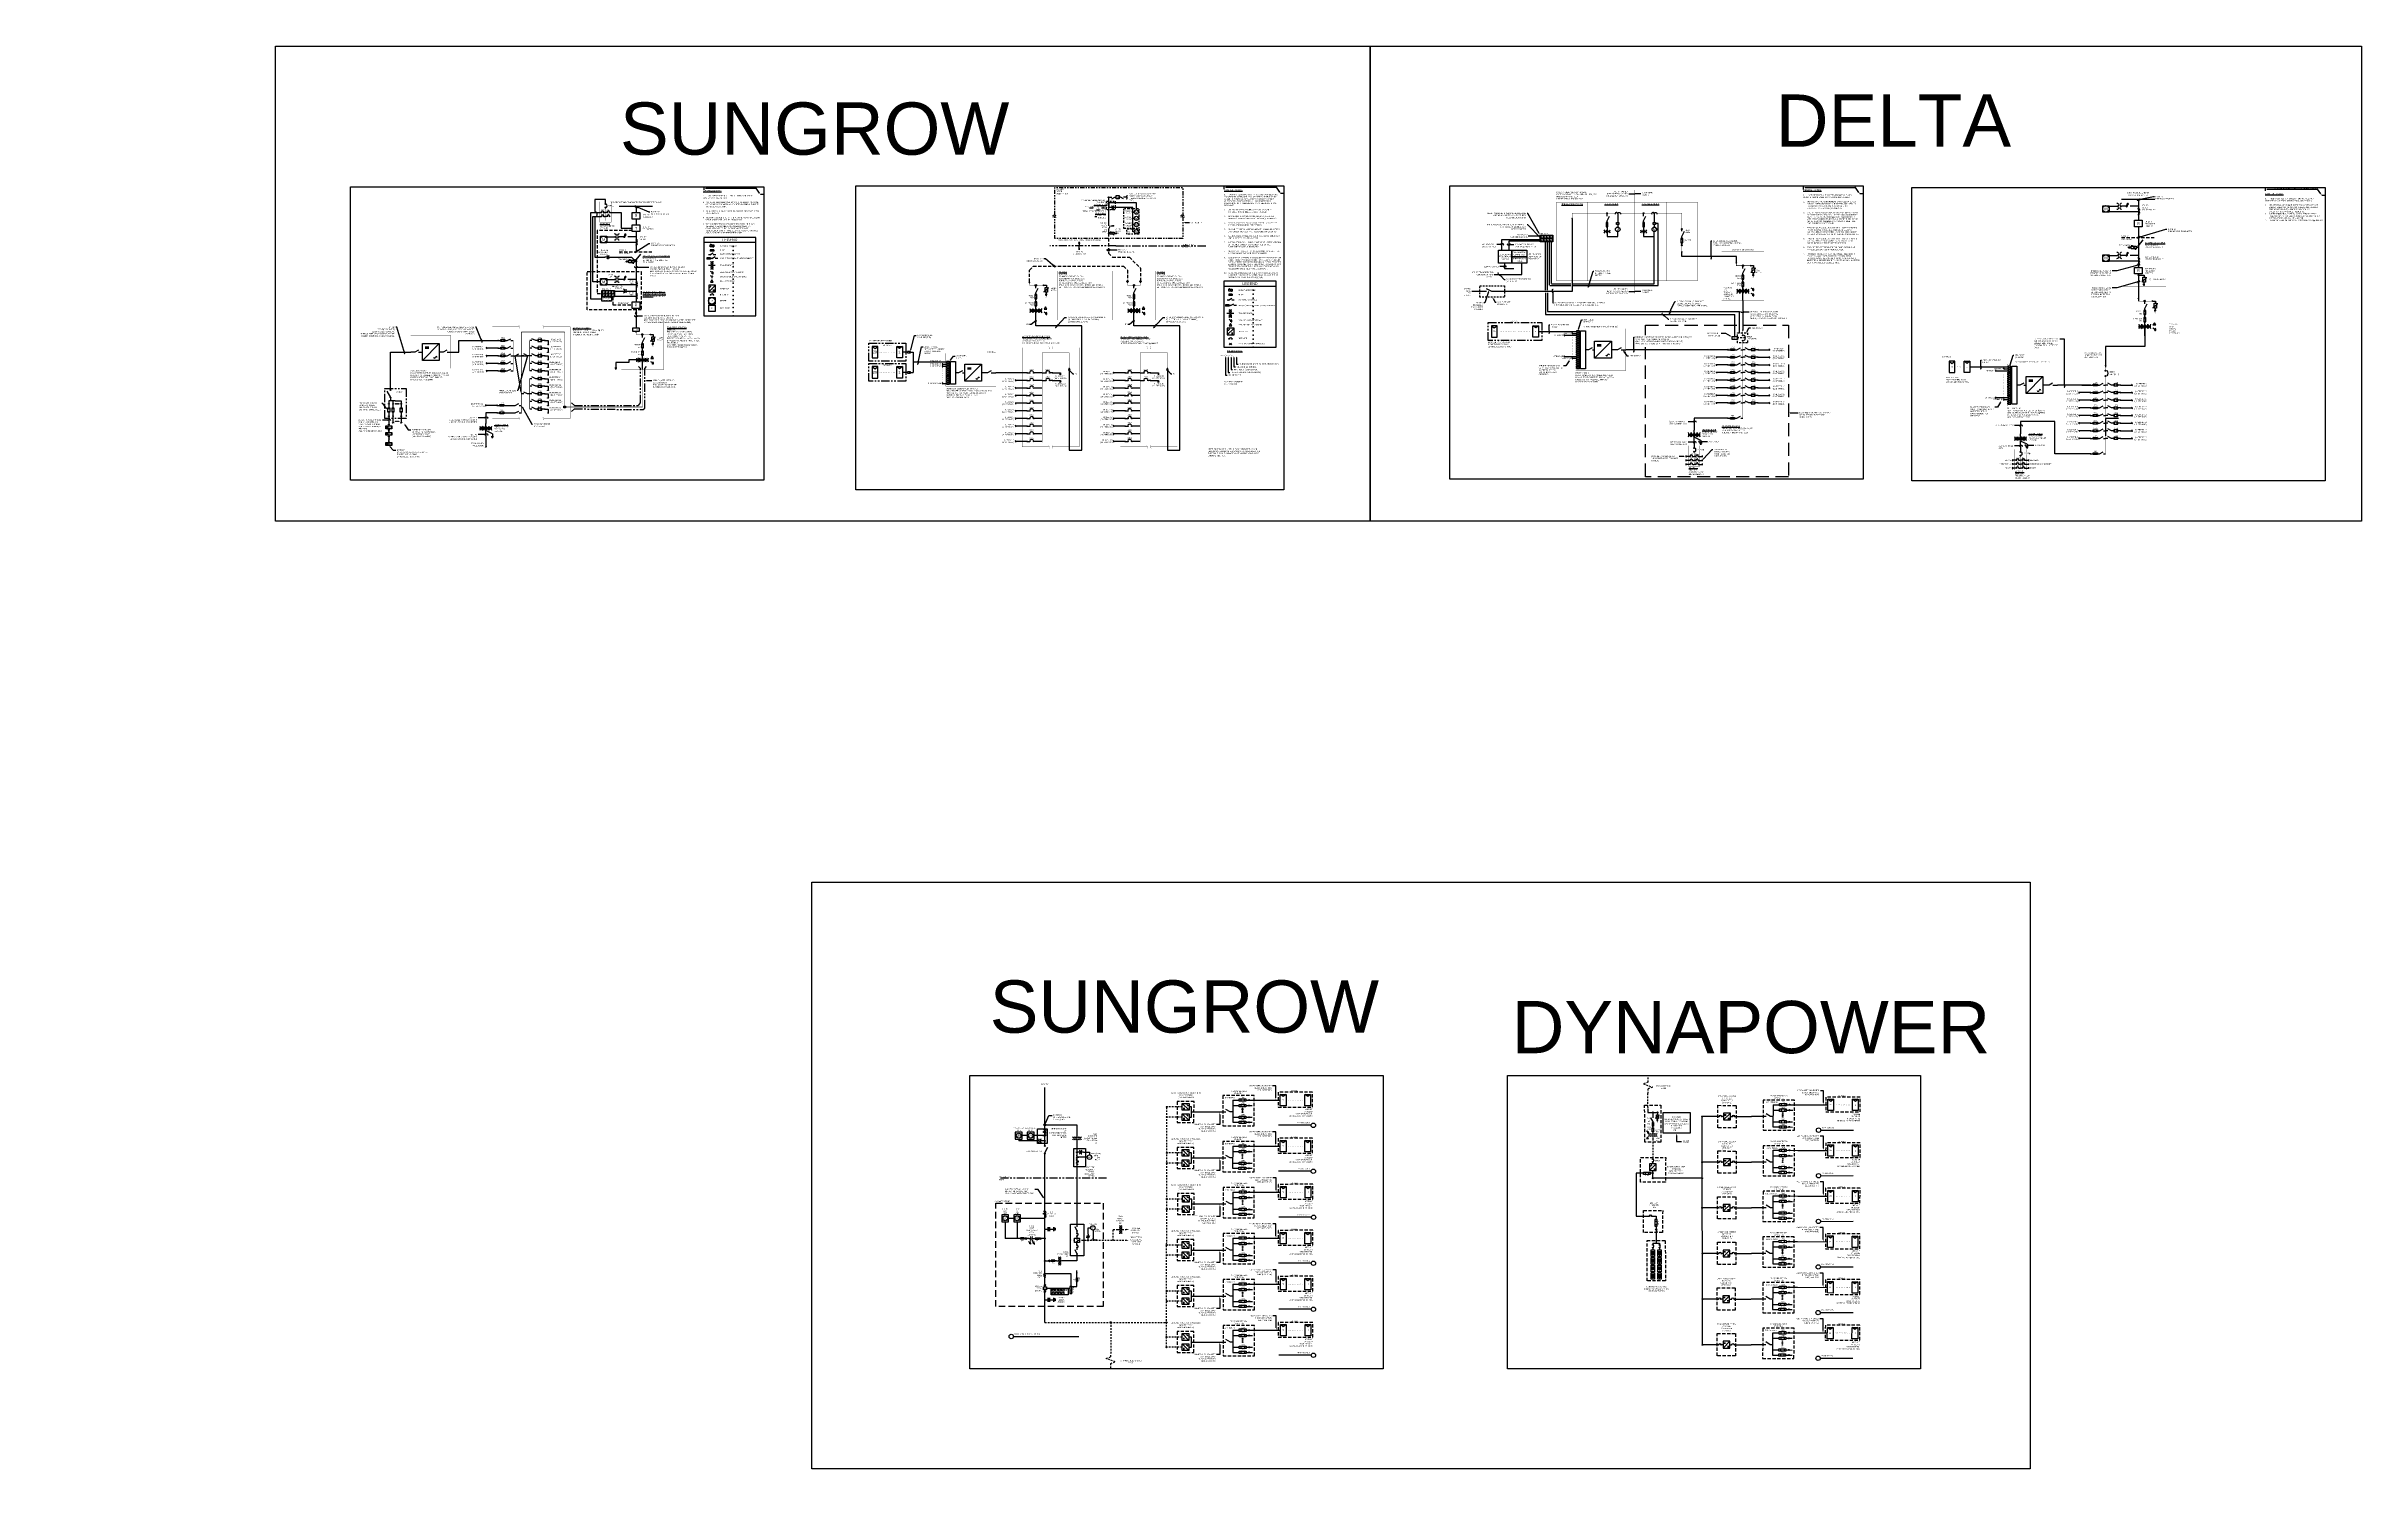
# Model space of a CAD drawing. Extents: x -18 to 267, y -48 to 249.
# Drawn here: x 0 to 177.2, y -9 to 99.9 of the extents above; entities that cross this region are included whole.
import ezdxf
from ezdxf import colors
from ezdxf.entities.mleader import LeaderData, LeaderLine
from ezdxf.enums import TextEntityAlignment as Align
from ezdxf.math import Vec2, Vec3

# ---------------------------------------------------------------- set-up
doc = ezdxf.new("R2010")
doc.units = 0
doc.header["$MEASUREMENT"] = 0
for name, pattern in [('DASHED', [0.75, 0.5, -0.25]), ('DASHED2', [0.375, 0.25, -0.125]), ('DASHEDX2', [1.5, 1, -0.5]), ('DIVIDE2', [0.625, 0.25, -0.125, 0, -0.125, 0, -0.125]), ('HIDDEN2', [0.1875, 0.125, -0.0625]), ('PHANTOM2', [1.25, 0.625, -0.125, 0.125, -0.125, 0.125, -0.125])]:
    doc.linetypes.add(name, pattern=pattern)
doc.layers.add('A-ANNO-NOTE', color=131, linetype='Continuous', lineweight=30)
for name, color, linetype in [('ANNO-NOTE', 7, 'Continuous'), ('DETL-LTLN', 5, 'Continuous'), ('DETL-MDLN', 4, 'Continuous'), ('DETL-VHVLN', 6, 'Continuous'), ('E-1LIN', 4, 'Continuous'), ('E-1LIN-CABL-MV', 244, 'Continuous'), ('E-1LIN-CABL-OH', 4, 'Continuous'), ('E-1LIN-DC-FUSE-355', 170, 'Continuous'), ('E-1LIN-DC-MOD', 170, 'Continuous'), ('E-1LIN-EQPM-COMB-ENCL', 8, 'PHANTOM2'), ('E-1LIN-EQPM-ENCL', 8, 'PHANTOM2'), ('E-1LIN-FUSE', 170, 'Continuous'), ('E-1LIN-NIC', 252, 'Continuous'), ('E-1LIN-PRIMARY-HIGH', 249, 'Continuous'), ('E-1LIN-PRIMARY-HIGH-CONTROLES', 241, 'Continuous'), ('E-1LIN-PRIMARY-HIGH-EQPM', 243, 'Continuous'), ('E-1LIN-PRIMARY-LOW', 179, 'Continuous'), ('E-1LIN-PRIMARY-LOW-EQPM', 195, 'Continuous'), ('E-1LIN-SS-PRIMARY-HIGH-EQPM', 243, 'Continuous'), ('E-ANNO-NOTE', 3, 'Continuous'), ('E-ARRAY-MODULE', 170, 'Continuous'), ('E-CABL-120V', 1, '120V_BRANCH'), ('E-CABL-LV', 1, 'LV_CABLE'), ('E-EQUIP INVERTER', 241, 'Continuous'), ('E-TEXT', 7, 'Continuous'), ('G-ANNO-TEXT', 1, 'Continuous'), ('G-ANNO-TTLB', 165, 'Continuous'), ('G-TEXT', 7, 'Continuous'), ('PV-EQUIP', 161, 'Continuous'), ('SLD-WIRE', 7, 'Continuous')]:
    doc.layers.add(name, color=color, linetype=linetype)
doc.layers.add('G-NPLT', color=67, linetype='Continuous', plot=False)
doc.styles.add('NEI-A', font='arial.ttf')
doc.styles.get("Standard").update_dxf_attribs({"font": 'arial.ttf'})
doc.linetypes.add('120V_BRANCH', pattern='A,1,-0.2,["120V",Standard,S=0.1,R=0,X=-0.1,Y=-0.05],-0.3', length=1.5)
doc.linetypes.add('LV_CABLE', pattern='A,1,-0.2,["LV",Standard,S=0.1,R=0,X=-0.08,Y=-0.05],-0.2', length=1.4)

# ---------------------------------------------------------------- blocks, each defined once
blk = doc.blocks.new('Equipment Callout Arrowhead')
at = {"color": 0}
blk.add_ellipse((0, 0), major_axis=(0.99, 0), ratio=0.28679, start_param=-0.799881, end_param=3.941473, dxfattribs=at)
blk = doc.blocks.new('_Small')
at = {"color": 0, "linetype": 'ByBlock', "lineweight": -2}
blk.add_circle((0, 0), 0.25, dxfattribs=at)
blk = doc.blocks.new('_None')
blk = doc.blocks.new('A$C842ad1d9')
for points in [[(-0.47, -0.15), (0.47, -0.15)], [(-0.47, -0.19), (0.47, -0.19)]]:
    blk.add_lwpolyline(points)
for centre, start, end in [((-0.35, 0), 180, 0), ((-0.12, 0), 180, 0), ((0.12, 0), 180, 0), ((0.35, 0), 180, 0), ((-0.35, -0.34), 0, 180), ((-0.12, -0.34), 0, 180), ((0.12, -0.34), 0, 180), ((0.35, -0.34), 0, 180)]:
    blk.add_arc(centre, 0.117, start, end)
blk = doc.blocks.new('A$C4f8bfd34')
at = {"start_tangent": (-0.889861, -0.85957), "end_tangent": (-0.954311, -0.827045)}
blk.add_spline([(0.01, 0.06), (-0.02, 0.02), (0.01, -0.02), (-0.01, -0.06)], degree=3, dxfattribs=at)
blk = doc.blocks.new('*U8')
blk.add_lwpolyline([(-2, -5.995), (2, -5.995), (2, 0), (-2, 0)], close=True)
blk.add_lwpolyline([(-2, -0.37), (2, -0.37)])
at = {"layer": 'G-NPLT'}
for p in [(0.25, -0.6825), (0.25, -0.995), (0.25, -1.3075), (0.25, -1.62), (0.25, -1.9325), (0.25, -2.245), (0.25, -2.5575), (0.25, -2.87), (0.25, -3.1825), (0.25, -3.495), (0.25, -3.8075), (0.25, -4.12), (0.25, -4.4325), (0.25, -4.745), (0.25, -5.0575), (0.25, -5.37), (0.25, -5.6825), (0.25, -5.995)]:
    blk.add_point(p, dxfattribs=at)
at = {"layer": 'G-ANNO-TEXT', "insert": (0, -0.185), "char_height": 0.2, "attachment_point": 5, "style": 'NEI-A'}
blk.add_mtext_dynamic_manual_height_columns('LEGEND', width=3.607448, gutter_width=0.625, heights=[0], dxfattribs=at)
blk = doc.blocks.new('*U9')
blk.add_lwpolyline([(-2, -5.0575), (2, -5.0575), (2, 0), (-2, 0)], close=True)
blk.add_lwpolyline([(-2, -0.37), (2, -0.37)])
at = {"layer": 'G-NPLT'}
for p in [(0.25, -0.6825), (0.25, -0.995), (0.25, -1.3075), (0.25, -1.62), (0.25, -1.9325), (0.25, -2.245), (0.25, -2.5575), (0.25, -2.87), (0.25, -3.1825), (0.25, -3.495), (0.25, -3.8075), (0.25, -4.12), (0.25, -4.4325), (0.25, -4.745), (0.25, -5.0575)]:
    blk.add_point(p, dxfattribs=at)
at = {"layer": 'G-ANNO-TEXT', "insert": (0, -0.185), "char_height": 0.2, "attachment_point": 5, "style": 'NEI-A'}
blk.add_mtext_dynamic_manual_height_columns('LEGEND', width=3.607448, gutter_width=0.625, heights=[0], dxfattribs=at)

msp = doc.modelspace()

# ---------------------------------------------------------------- hatches: boundary and pattern name
at = {"layer": 'ANNO-NOTE'}
h = msp.add_hatch(color=256, dxfattribs=at)
h.dxf.hatch_style = 1
h.paths.add_polyline_path([(79.04, 84.78), (79.06, 84.9), (79.08, 84.78)])
h = msp.add_hatch(color=256, dxfattribs=at)
h.dxf.hatch_style = 1
h.paths.add_polyline_path([(79.04, 84.41), (79.06, 84.29), (79.08, 84.41)])
at = {"layer": 'DETL-MDLN', "transparency": 33554687}
h = msp.add_hatch(color=256, dxfattribs=at)
h.dxf.hatch_style = 1
h.paths.add_polyline_path([(85.76, 18.74, -1), (85.76, 18.66, -1)])
h = msp.add_hatch(color=256, dxfattribs=at)
h.dxf.hatch_style = 1
h.paths.add_polyline_path([(85.76, 17.96, -1), (85.76, 17.88, -1)])
h = msp.add_hatch(color=256, dxfattribs=at)
h.dxf.hatch_style = 1
h.paths.add_polyline_path([(91.54, 18.59, -1), (91.58, 18.59, -1)])
h = msp.add_hatch(color=256, dxfattribs=at)
h.dxf.hatch_style = 1
h.paths.add_polyline_path([(91.54, 18.5, -1), (91.58, 18.5, -1)])
h = msp.add_hatch(color=256, dxfattribs=at)
h.dxf.hatch_style = 1
h.paths.add_polyline_path([(91.54, 18.39, -1), (91.58, 18.39, -1)])
h = msp.add_hatch(color=256, dxfattribs=at)
h.dxf.hatch_style = 1
h.paths.add_polyline_path([(91.54, 18.29, -1), (91.58, 18.29, -1)])
h = msp.add_hatch(color=256, dxfattribs=at)
h.dxf.hatch_style = 1
h.paths.add_polyline_path([(92.02, 19.22, -1), (92.1, 19.22, -1)])
h = msp.add_hatch(color=256, dxfattribs=at)
h.dxf.hatch_style = 1
h.paths.add_polyline_path([(92.02, 18.8, -1), (92.1, 18.8, -1)])
h = msp.add_hatch(color=256, dxfattribs=at)
h.dxf.hatch_style = 1
h.paths.add_polyline_path([(92.02, 17.91, -1), (92.1, 17.91, -1)])
h = msp.add_hatch(color=256, dxfattribs=at)
h.dxf.hatch_style = 1
h.paths.add_polyline_path([(126.74, 18, 1), (126.74, 17.92, 1)])
h = msp.add_hatch(color=256, dxfattribs=at)
h.dxf.hatch_style = 1
h.paths.add_polyline_path([(132.89, 18.24, -1), (132.93, 18.24, -1)])
h = msp.add_hatch(color=256, dxfattribs=at)
h.dxf.hatch_style = 1
h.paths.add_polyline_path([(132.89, 18.14, -1), (132.93, 18.14, -1)])
h = msp.add_hatch(color=256, dxfattribs=at)
h.dxf.hatch_style = 1
h.paths.add_polyline_path([(132.89, 18.04, -1), (132.93, 18.04, -1)])
h = msp.add_hatch(color=256, dxfattribs=at)
h.dxf.hatch_style = 1
h.paths.add_polyline_path([(132.89, 17.94, -1), (132.93, 17.94, -1)])
h = msp.add_hatch(color=256, dxfattribs=at)
h.dxf.hatch_style = 1
h.paths.add_polyline_path([(133.38, 18.87, -1), (133.46, 18.87, -1)])
h = msp.add_hatch(color=256, dxfattribs=at)
h.dxf.hatch_style = 1
h.paths.add_polyline_path([(133.38, 18.45, -1), (133.46, 18.45, -1)])
h = msp.add_hatch(color=256, dxfattribs=at)
h.dxf.hatch_style = 1
h.paths.add_polyline_path([(92.02, 17.52, -1), (92.1, 17.52, -1)])
h = msp.add_hatch(color=256, dxfattribs=at)
h.dxf.hatch_style = 1
h.paths.add_polyline_path([(133.37, 17.55, -1), (133.45, 17.55, -1)])
h = msp.add_hatch(color=256, dxfattribs=at)
h.dxf.hatch_style = 1
h.paths.add_polyline_path([(133.37, 17.17, -1), (133.45, 17.17, -1)])
h = msp.add_hatch(color=256, dxfattribs=at)
h.dxf.hatch_style = 1
h.paths.add_polyline_path([(85.76, 15.22, -1), (85.76, 15.14, -1)])
h = msp.add_hatch(color=256, dxfattribs=at)
h.dxf.hatch_style = 1
h.paths.add_polyline_path([(85.76, 14.44, -1), (85.76, 14.36, -1)])
h = msp.add_hatch(color=256, dxfattribs=at)
h.dxf.hatch_style = 1
h.paths.add_polyline_path([(91.53, 15.07, -1), (91.57, 15.07, -1)])
h = msp.add_hatch(color=256, dxfattribs=at)
h.dxf.hatch_style = 1
h.paths.add_polyline_path([(91.53, 14.97, -1), (91.57, 14.97, -1)])
h = msp.add_hatch(color=256, dxfattribs=at)
h.dxf.hatch_style = 1
h.paths.add_polyline_path([(91.53, 14.87, -1), (91.57, 14.87, -1)])
h = msp.add_hatch(color=256, dxfattribs=at)
h.dxf.hatch_style = 1
h.paths.add_polyline_path([(91.53, 14.77, -1), (91.57, 14.77, -1)])
h = msp.add_hatch(color=256, dxfattribs=at)
h.dxf.hatch_style = 1
h.paths.add_polyline_path([(92.01, 14.39, -1), (92.09, 14.39, -1)])
h = msp.add_hatch(color=256, dxfattribs=at)
h.dxf.hatch_style = 1
h.paths.add_polyline_path([(92.02, 15.7, -1), (92.1, 15.7, -1)])
h = msp.add_hatch(color=256, dxfattribs=at)
h.dxf.hatch_style = 1
h.paths.add_polyline_path([(92.02, 15.28, -1), (92.1, 15.28, -1)])
h = msp.add_hatch(color=256, dxfattribs=at)
h.dxf.hatch_style = 1
h.paths.add_polyline_path([(126.75, 14.51, 1), (126.75, 14.43, 1)])
h = msp.add_hatch(color=256, dxfattribs=at)
h.dxf.hatch_style = 1
h.paths.add_polyline_path([(132.88, 14.75, -1), (132.93, 14.75, -1)])
h = msp.add_hatch(color=256, dxfattribs=at)
h.dxf.hatch_style = 1
h.paths.add_polyline_path([(132.88, 14.65, -1), (132.92, 14.65, -1)])
h = msp.add_hatch(color=256, dxfattribs=at)
h.dxf.hatch_style = 1
h.paths.add_polyline_path([(132.88, 14.55, -1), (132.92, 14.55, -1)])
h = msp.add_hatch(color=256, dxfattribs=at)
h.dxf.hatch_style = 1
h.paths.add_polyline_path([(132.88, 14.45, -1), (132.92, 14.45, -1)])
h = msp.add_hatch(color=256, dxfattribs=at)
h.dxf.hatch_style = 1
h.paths.add_polyline_path([(133.37, 14.96, -1), (133.46, 14.96, -1)])
h = msp.add_hatch(color=256, dxfattribs=at)
h.dxf.hatch_style = 1
h.paths.add_polyline_path([(133.38, 15.38, -1), (133.46, 15.38, -1)])
h = msp.add_hatch(color=256, dxfattribs=at)
h.dxf.hatch_style = 1
h.paths.add_polyline_path([(92.01, 14, -1), (92.09, 14, -1)])
h = msp.add_hatch(color=256, dxfattribs=at)
h.dxf.hatch_style = 1
h.paths.add_polyline_path([(122.97, 13.66, 1), (122.97, 13.58, 1)])
h = msp.add_hatch(color=256, dxfattribs=at)
h.dxf.hatch_style = 1
h.paths.add_polyline_path([(122.97, 13.28, 1), (122.97, 13.2, 1)])
h = msp.add_hatch(color=256, dxfattribs=at)
h.dxf.hatch_style = 1
h.paths.add_polyline_path([(126.74, 13.28, 1), (126.74, 13.2, 1)])
h = msp.add_hatch(color=256, dxfattribs=at)
h.dxf.hatch_style = 1
h.paths.add_polyline_path([(133.36, 14.06, -1), (133.44, 14.06, -1)])
h = msp.add_hatch(color=256, dxfattribs=at)
h.dxf.hatch_style = 1
h.paths.add_polyline_path([(133.36, 13.67, -1), (133.44, 13.67, -1)])
h = msp.add_hatch(color=256, dxfattribs=at)
h.dxf.hatch_style = 1
h.paths.add_polyline_path([(85.77, 11.7, -1), (85.77, 11.61, -1)])
h = msp.add_hatch(color=256, dxfattribs=at)
h.dxf.hatch_style = 1
h.paths.add_polyline_path([(85.77, 10.92, -1), (85.77, 10.84, -1)])
h = msp.add_hatch(color=256, dxfattribs=at)
h.dxf.hatch_style = 1
h.paths.add_polyline_path([(91.55, 11.55, -1), (91.59, 11.55, -1)])
h = msp.add_hatch(color=256, dxfattribs=at)
h.dxf.hatch_style = 1
h.paths.add_polyline_path([(91.55, 11.45, -1), (91.59, 11.45, -1)])
h = msp.add_hatch(color=256, dxfattribs=at)
h.dxf.hatch_style = 1
h.paths.add_polyline_path([(91.55, 11.35, -1), (91.59, 11.35, -1)])
h = msp.add_hatch(color=256, dxfattribs=at)
h.dxf.hatch_style = 1
h.paths.add_polyline_path([(91.55, 11.25, -1), (91.59, 11.25, -1)])
h = msp.add_hatch(color=256, dxfattribs=at)
h.dxf.hatch_style = 1
h.paths.add_polyline_path([(92.02, 10.86, -1), (92.11, 10.86, -1)])
h = msp.add_hatch(color=256, dxfattribs=at)
h.dxf.hatch_style = 1
h.paths.add_polyline_path([(92.03, 12.18, -1), (92.12, 12.18, -1)])
h = msp.add_hatch(color=256, dxfattribs=at)
h.dxf.hatch_style = 1
h.paths.add_polyline_path([(92.03, 11.76, -1), (92.12, 11.76, -1)])
h = msp.add_hatch(color=256, dxfattribs=at)
h.dxf.hatch_style = 1
h.paths.add_polyline_path([(126.75, 11.02, 1), (126.75, 10.94, 1)])
h = msp.add_hatch(color=256, dxfattribs=at)
h.dxf.hatch_style = 1
h.paths.add_polyline_path([(126.75, 11.02, 1), (126.75, 10.94, 1)])
h = msp.add_hatch(color=256, dxfattribs=at)
h.dxf.hatch_style = 1
h.paths.add_polyline_path([(132.88, 11.25, -1), (132.92, 11.25, -1)])
h = msp.add_hatch(color=256, dxfattribs=at)
h.dxf.hatch_style = 1
h.paths.add_polyline_path([(132.88, 11.16, -1), (132.92, 11.16, -1)])
h = msp.add_hatch(color=256, dxfattribs=at)
h.dxf.hatch_style = 1
h.paths.add_polyline_path([(132.88, 11.06, -1), (132.92, 11.06, -1)])
h = msp.add_hatch(color=256, dxfattribs=at)
h.dxf.hatch_style = 1
h.paths.add_polyline_path([(132.88, 10.96, -1), (132.92, 10.96, -1)])
h = msp.add_hatch(color=256, dxfattribs=at)
h.dxf.hatch_style = 1
h.paths.add_polyline_path([(133.37, 11.88, -1), (133.45, 11.88, -1)])
h = msp.add_hatch(color=256, dxfattribs=at)
h.dxf.hatch_style = 1
h.paths.add_polyline_path([(133.37, 11.47, -1), (133.45, 11.47, -1)])
h = msp.add_hatch(color=256, dxfattribs=at)
h.dxf.hatch_style = 1
h.paths.add_polyline_path([(92.02, 10.48, -1), (92.11, 10.48, -1)])
h = msp.add_hatch(color=256, dxfattribs=at)
h.dxf.hatch_style = 1
h.paths.add_polyline_path([(123.22, 9.37, 1), (123.22, 9.29, 1)])
h = msp.add_hatch(color=256, dxfattribs=at)
h.dxf.hatch_style = 1
h.paths.add_polyline_path([(133.35, 10.57, -1), (133.44, 10.57, -1)])
h = msp.add_hatch(color=256, dxfattribs=at)
h.dxf.hatch_style = 1
h.paths.add_polyline_path([(133.35, 10.18, -1), (133.43, 10.18, -1)])
h = msp.add_hatch(color=256, dxfattribs=at)
h.dxf.hatch_style = 1
h.paths.add_polyline_path([(85.76, 8.17, -1), (85.76, 8.09, -1)])
h = msp.add_hatch(color=256, dxfattribs=at)
h.dxf.hatch_style = 1
h.paths.add_polyline_path([(85.76, 7.4, -1), (85.76, 7.32, -1)])
h = msp.add_hatch(color=256, dxfattribs=at)
h.dxf.hatch_style = 1
h.paths.add_polyline_path([(91.55, 8.03, -1), (91.59, 8.03, -1)])
h = msp.add_hatch(color=256, dxfattribs=at)
h.dxf.hatch_style = 1
h.paths.add_polyline_path([(91.55, 7.93, -1), (91.59, 7.93, -1)])
h = msp.add_hatch(color=256, dxfattribs=at)
h.dxf.hatch_style = 1
h.paths.add_polyline_path([(91.55, 7.83, -1), (91.59, 7.83, -1)])
h = msp.add_hatch(color=256, dxfattribs=at)
h.dxf.hatch_style = 1
h.paths.add_polyline_path([(91.55, 7.73, -1), (91.59, 7.73, -1)])
h = msp.add_hatch(color=256, dxfattribs=at)
h.dxf.hatch_style = 1
h.paths.add_polyline_path([(92.03, 8.66, -1), (92.11, 8.66, -1)])
h = msp.add_hatch(color=256, dxfattribs=at)
h.dxf.hatch_style = 1
h.paths.add_polyline_path([(92.03, 8.24, -1), (92.11, 8.24, -1)])
h = msp.add_hatch(color=256, dxfattribs=at)
h.dxf.hatch_style = 1
h.paths.add_polyline_path([(92.03, 7.34, -1), (92.11, 7.34, -1)])
h = msp.add_hatch(color=256, dxfattribs=at)
h.dxf.hatch_style = 1
h.paths.add_polyline_path([(126.76, 7.53, 1), (126.76, 7.44, 1)])
h = msp.add_hatch(color=256, dxfattribs=at)
h.dxf.hatch_style = 1
h.paths.add_polyline_path([(132.87, 7.76, -1), (132.91, 7.76, -1)])
h = msp.add_hatch(color=256, dxfattribs=at)
h.dxf.hatch_style = 1
h.paths.add_polyline_path([(132.87, 7.67, -1), (132.91, 7.67, -1)])
h = msp.add_hatch(color=256, dxfattribs=at)
h.dxf.hatch_style = 1
h.paths.add_polyline_path([(132.87, 7.57, -1), (132.91, 7.57, -1)])
h = msp.add_hatch(color=256, dxfattribs=at)
h.dxf.hatch_style = 1
h.paths.add_polyline_path([(132.87, 7.47, -1), (132.91, 7.47, -1)])
h = msp.add_hatch(color=256, dxfattribs=at)
h.dxf.hatch_style = 1
h.paths.add_polyline_path([(133.35, 7.08, -1), (133.43, 7.08, -1)])
h = msp.add_hatch(color=256, dxfattribs=at)
h.dxf.hatch_style = 1
h.paths.add_polyline_path([(133.36, 8.39, -1), (133.44, 8.39, -1)])
h = msp.add_hatch(color=256, dxfattribs=at)
h.dxf.hatch_style = 1
h.paths.add_polyline_path([(133.36, 7.97, -1), (133.44, 7.97, -1)])
h = msp.add_hatch(color=256, dxfattribs=at)
h.dxf.hatch_style = 1
h.paths.add_polyline_path([(92.03, 6.96, -1), (92.11, 6.96, -1)])
h = msp.add_hatch(color=256, dxfattribs=at)
h.dxf.hatch_style = 1
h.paths.add_polyline_path([(133.35, 6.69, -1), (133.43, 6.69, -1)])
h = msp.add_hatch(color=256, dxfattribs=at)
h.dxf.hatch_style = 1
h.paths.add_polyline_path([(85.76, 4.65, -1), (85.76, 4.57, -1)])
h = msp.add_hatch(color=256, dxfattribs=at)
h.dxf.hatch_style = 1
h.paths.add_polyline_path([(85.76, 3.88, -1), (85.76, 3.79, -1)])
h = msp.add_hatch(color=256, dxfattribs=at)
h.dxf.hatch_style = 1
h.paths.add_polyline_path([(91.55, 4.5, -1), (91.59, 4.5, -1)])
h = msp.add_hatch(color=256, dxfattribs=at)
h.dxf.hatch_style = 1
h.paths.add_polyline_path([(91.55, 4.41, -1), (91.59, 4.41, -1)])
h = msp.add_hatch(color=256, dxfattribs=at)
h.dxf.hatch_style = 1
h.paths.add_polyline_path([(91.55, 4.31, -1), (91.59, 4.31, -1)])
h = msp.add_hatch(color=256, dxfattribs=at)
h.dxf.hatch_style = 1
h.paths.add_polyline_path([(91.55, 4.21, -1), (91.59, 4.21, -1)])
h = msp.add_hatch(color=256, dxfattribs=at)
h.dxf.hatch_style = 1
h.paths.add_polyline_path([(92.03, 5.14, -1), (92.11, 5.14, -1)])
h = msp.add_hatch(color=256, dxfattribs=at)
h.dxf.hatch_style = 1
h.paths.add_polyline_path([(92.03, 4.72, -1), (92.11, 4.72, -1)])
h = msp.add_hatch(color=256, dxfattribs=at)
h.dxf.hatch_style = 1
h.paths.add_polyline_path([(92.03, 3.82, -1), (92.11, 3.82, -1)])
h = msp.add_hatch(color=256, dxfattribs=at)
h.dxf.hatch_style = 1
h.paths.add_polyline_path([(126.77, 4.03, 1), (126.77, 3.95, 1)])
h = msp.add_hatch(color=256, dxfattribs=at)
h.dxf.hatch_style = 1
h.paths.add_polyline_path([(132.86, 4.27, -1), (132.9, 4.27, -1)])
h = msp.add_hatch(color=256, dxfattribs=at)
h.dxf.hatch_style = 1
h.paths.add_polyline_path([(132.86, 4.18, -1), (132.9, 4.18, -1)])
h = msp.add_hatch(color=256, dxfattribs=at)
h.dxf.hatch_style = 1
h.paths.add_polyline_path([(132.86, 4.07, -1), (132.9, 4.07, -1)])
h = msp.add_hatch(color=256, dxfattribs=at)
h.dxf.hatch_style = 1
h.paths.add_polyline_path([(132.86, 3.98, -1), (132.9, 3.98, -1)])
h = msp.add_hatch(color=256, dxfattribs=at)
h.dxf.hatch_style = 1
h.paths.add_polyline_path([(133.34, 3.59, -1), (133.42, 3.59, -1)])
h = msp.add_hatch(color=256, dxfattribs=at)
h.dxf.hatch_style = 1
h.paths.add_polyline_path([(133.35, 4.9, -1), (133.43, 4.9, -1)])
h = msp.add_hatch(color=256, dxfattribs=at)
h.dxf.hatch_style = 1
h.paths.add_polyline_path([(133.35, 4.48, -1), (133.43, 4.48, -1)])
h = msp.add_hatch(color=256, dxfattribs=at)
h.dxf.hatch_style = 1
h.paths.add_polyline_path([(81.47, 2.25, 1), (81.47, 2.17, 1)])
h = msp.add_hatch(color=256, dxfattribs=at)
h.dxf.hatch_style = 1
h.paths.add_polyline_path([(85.75, 2.25, 1), (85.75, 2.17, 1)])
h = msp.add_hatch(color=256, dxfattribs=at)
h.dxf.hatch_style = 1
h.paths.add_polyline_path([(92.03, 3.43, -1), (92.11, 3.43, -1)])
h = msp.add_hatch(color=256, dxfattribs=at)
h.dxf.hatch_style = 1
h.paths.add_polyline_path([(133.34, 3.2, -1), (133.42, 3.2, -1)])
h = msp.add_hatch(color=256, dxfattribs=at)
h.dxf.hatch_style = 1
h.paths.add_polyline_path([(85.75, 1.13, -1), (85.75, 1.05, -1)])
h = msp.add_hatch(color=256, dxfattribs=at)
h.dxf.hatch_style = 1
h.paths.add_polyline_path([(85.75, 0.35, -1), (85.75, 0.27, -1)])
h = msp.add_hatch(color=256, dxfattribs=at)
h.dxf.hatch_style = 1
h.paths.add_polyline_path([(91.55, 0.98, -1), (91.59, 0.98, -1)])
h = msp.add_hatch(color=256, dxfattribs=at)
h.dxf.hatch_style = 1
h.paths.add_polyline_path([(91.55, 0.89, -1), (91.59, 0.89, -1)])
h = msp.add_hatch(color=256, dxfattribs=at)
h.dxf.hatch_style = 1
h.paths.add_polyline_path([(91.55, 0.79, -1), (91.59, 0.79, -1)])
h = msp.add_hatch(color=256, dxfattribs=at)
h.dxf.hatch_style = 1
h.paths.add_polyline_path([(91.55, 0.69, -1), (91.59, 0.69, -1)])
h = msp.add_hatch(color=256, dxfattribs=at)
h.dxf.hatch_style = 1
h.paths.add_polyline_path([(92.03, 1.61, -1), (92.11, 1.61, -1)])
h = msp.add_hatch(color=256, dxfattribs=at)
h.dxf.hatch_style = 1
h.paths.add_polyline_path([(92.03, 1.2, -1), (92.11, 1.2, -1)])
h = msp.add_hatch(color=256, dxfattribs=at)
h.dxf.hatch_style = 1
h.paths.add_polyline_path([(92.03, 0.3, -1), (92.11, 0.3, -1)])
h = msp.add_hatch(color=256, dxfattribs=at)
h.dxf.hatch_style = 1
h.paths.add_polyline_path([(126.77, 0.54, 1), (126.77, 0.46, 1)])
h = msp.add_hatch(color=256, dxfattribs=at)
h.dxf.hatch_style = 1
h.paths.add_polyline_path([(132.85, 0.78, -1), (132.9, 0.78, -1)])
h = msp.add_hatch(color=256, dxfattribs=at)
h.dxf.hatch_style = 1
h.paths.add_polyline_path([(132.85, 0.69, -1), (132.9, 0.69, -1)])
h = msp.add_hatch(color=256, dxfattribs=at)
h.dxf.hatch_style = 1
h.paths.add_polyline_path([(132.85, 0.58, -1), (132.89, 0.58, -1)])
h = msp.add_hatch(color=256, dxfattribs=at)
h.dxf.hatch_style = 1
h.paths.add_polyline_path([(132.85, 0.48, -1), (132.89, 0.48, -1)])
h = msp.add_hatch(color=256, dxfattribs=at)
h.dxf.hatch_style = 1
h.paths.add_polyline_path([(133.33, 0.1, -1), (133.41, 0.1, -1)])
h = msp.add_hatch(color=256, dxfattribs=at)
h.dxf.hatch_style = 1
h.paths.add_polyline_path([(133.34, 0.99, -1), (133.43, 0.99, -1)])
h = msp.add_hatch(color=256, dxfattribs=at)
h.dxf.hatch_style = 1
h.paths.add_polyline_path([(133.35, 1.41, -1), (133.43, 1.41, -1)])
h = msp.add_hatch(color=256, dxfattribs=at)
h.dxf.hatch_style = 1
h.paths.add_polyline_path([(92.03, -0.09, -1), (92.11, -0.09, -1)])
h = msp.add_hatch(color=256, dxfattribs=at)
h.dxf.hatch_style = 1
h.paths.add_polyline_path([(133.33, -0.29, -1), (133.41, -0.29, -1)])
at = {"layer": 'E-1LIN', "linetype": 'Continuous'}
h = msp.add_hatch(color=256, dxfattribs=at)
h.dxf.hatch_style = 1
edge = h.paths.add_edge_path()
edge.add_arc((42.48, 86.85), 0.0274, 0, 360)
at = {"layer": 'E-1LIN'}
h = msp.add_hatch(color=256, dxfattribs=at)
h.dxf.hatch_style = 1
edge = h.paths.add_edge_path()
edge.add_arc((42.68, 86.85), 0.0274, 0, 360)
h = msp.add_hatch(color=256, dxfattribs=at)
h.dxf.hatch_style = 1
edge = h.paths.add_edge_path()
edge.add_arc((42.8, 87.8), 0.038, 0, 360)
h = msp.add_hatch(color=256, dxfattribs=at)
h.dxf.hatch_style = 1
edge = h.paths.add_edge_path()
edge.add_arc((42.8, 87.52), 0.038, 0, 360)
h = msp.add_hatch(color=256, dxfattribs=at)
h.dxf.hatch_style = 1
edge = h.paths.add_edge_path()
edge.add_arc((42.92, 87.16), 0.0274, 0, 360)
h = msp.add_hatch(color=256, dxfattribs=at)
h.dxf.hatch_style = 1
edge = h.paths.add_edge_path()
edge.add_arc((42.92, 86.85), 0.0274, 0, 360)
at = {"layer": 'E-1LIN', "linetype": 'Continuous'}
h = msp.add_hatch(color=256, dxfattribs=at)
h.dxf.hatch_style = 1
edge = h.paths.add_edge_path()
edge.add_arc((43.12, 87.16), 0.0274, 0, 360)
h = msp.add_hatch(color=256, dxfattribs=at)
h.dxf.hatch_style = 1
edge = h.paths.add_edge_path()
edge.add_arc((43.12, 86.85), 0.0274, 0, 360)
at = {"layer": 'E-1LIN'}
h = msp.add_hatch(color=256, dxfattribs=at)
h.dxf.hatch_style = 1
edge = h.paths.add_edge_path()
edge.add_arc((119.46, 87.09), 0.0321, 0, 360)
h = msp.add_hatch(color=256, dxfattribs=at)
h.dxf.hatch_style = 1
edge = h.paths.add_edge_path()
edge.add_arc((122.26, 87.09), 0.0321, 0, 360)
h = msp.add_hatch(color=256, dxfattribs=at)
h.dxf.hatch_style = 1
edge = h.paths.add_edge_path()
edge.add_arc((125.19, 85.88), 0.0321, 0, 360)
h = msp.add_hatch(color=256, dxfattribs=at)
h.dxf.hatch_style = 1
edge = h.paths.add_edge_path()
edge.add_arc((125.19, 84.64), 0.0321, 0, 360)
at = {"layer": 'E-1LIN', "transparency": 33554687}
h = msp.add_hatch(color=256, dxfattribs=at)
h.dxf.hatch_style = 1
h.paths.add_polyline_path([(75.8, 81.58, 1), (75.69, 81.58, 1)])
h = msp.add_hatch(color=256, dxfattribs=at)
h.dxf.hatch_style = 1
h.paths.add_polyline_path([(83.31, 81.58, 1), (83.19, 81.58, 1)])
h = msp.add_hatch(color=256, dxfattribs=at)
h.dxf.hatch_style = 1
h.paths.add_polyline_path([(129.92, 83.08, 1), (129.8, 83.08, 1)])
h = msp.add_hatch(color=256, dxfattribs=at)
h.dxf.hatch_style = 1
h.paths.add_polyline_path([(160.68, 80.37, 1), (160.56, 80.37, 1)])
at = {"layer": 'E-1LIN'}
h = msp.add_hatch(color=256, dxfattribs=at)
h.dxf.hatch_style = 1
h.paths.add_polyline_path([(45.14, 79.54), (45.07, 79.43), (45.2, 79.43)])
h = msp.add_hatch(color=256, dxfattribs=at)
h.dxf.hatch_style = 1
h.paths.add_polyline_path([(34.58, 77.32, 1), (34.58, 77.37, 1)])
h = msp.add_hatch(color=256, dxfattribs=at)
h.dxf.hatch_style = 1
h.paths.add_polyline_path([(34.58, 76.74, 1), (34.58, 76.79, 1)])
h = msp.add_hatch(color=256, dxfattribs=at)
h.dxf.hatch_style = 1
h.paths.add_polyline_path([(34.58, 76.16, 1), (34.58, 76.21, 1)])
h = msp.add_hatch(color=256, dxfattribs=at)
h.dxf.hatch_style = 1
h.paths.add_polyline_path([(38.15, 77.32, -1), (38.15, 77.37, -1)])
h = msp.add_hatch(color=256, dxfattribs=at)
h.dxf.hatch_style = 1
h.paths.add_polyline_path([(38.15, 76.74, -1), (38.15, 76.79, -1)])
h = msp.add_hatch(color=256, dxfattribs=at)
h.dxf.hatch_style = 1
h.paths.add_polyline_path([(38.15, 76.16, -1), (38.15, 76.21, -1)])
at = {"layer": 'E-1LIN', "transparency": 33554687}
h = msp.add_hatch(color=256, dxfattribs=at)
h.dxf.hatch_style = 1
h.paths.add_polyline_path([(45.69, 77.81, 1), (45.57, 77.81, 1)])
at = {"layer": 'E-1LIN'}
h = msp.add_hatch(color=256, dxfattribs=at)
h.dxf.hatch_style = 1
h.paths.add_polyline_path([(128.71, 76.62, 1), (128.71, 76.68, 1)])
h = msp.add_hatch(color=256, dxfattribs=at)
h.dxf.hatch_style = 1
edge = h.paths.add_edge_path()
edge.add_arc((129.86, 77.75), 0.0321, 0, 360)
h = msp.add_hatch(color=256, dxfattribs=at)
h.dxf.hatch_style = 1
edge = h.paths.add_edge_path()
edge.add_arc((129.86, 77.34), 0.0321, 0, 360)
h = msp.add_hatch(color=256, dxfattribs=at)
h.dxf.hatch_style = 1
h.paths.add_polyline_path([(131.01, 76.62, -1), (131.01, 76.68, -1)])
h = msp.add_hatch(color=256, dxfattribs=at)
h.dxf.hatch_style = 1
h.paths.add_polyline_path([(34.58, 75.57, 1), (34.58, 75.62, 1)])
h = msp.add_hatch(color=256, dxfattribs=at)
h.dxf.hatch_style = 1
h.paths.add_polyline_path([(34.58, 74.99, 1), (34.58, 75.04, 1)])
h = msp.add_hatch(color=256, dxfattribs=at)
h.dxf.hatch_style = 1
h.paths.add_polyline_path([(38.15, 75.57, -1), (38.15, 75.62, -1)])
h = msp.add_hatch(color=256, dxfattribs=at)
h.dxf.hatch_style = 1
h.paths.add_polyline_path([(38.15, 74.99, -1), (38.15, 75.04, -1)])
h = msp.add_hatch(color=256, dxfattribs=at)
h.dxf.hatch_style = 1
h.paths.add_polyline_path([(38.15, 74.41, -1), (38.15, 74.46, -1)])
h = msp.add_hatch(color=256, dxfattribs=at)
h.dxf.hatch_style = 1
h.paths.add_polyline_path([(75.07, 74.85, 1), (75.07, 74.91, 1)])
h = msp.add_hatch(color=256, dxfattribs=at)
h.dxf.hatch_style = 1
h.paths.add_polyline_path([(75.27, 74.85, 1), (75.27, 74.91, 1)])
h = msp.add_hatch(color=256, dxfattribs=at)
h.dxf.hatch_style = 1
h.paths.add_polyline_path([(75.58, 74.85, -1), (75.58, 74.91, -1)])
h = msp.add_hatch(color=256, dxfattribs=at)
h.dxf.hatch_style = 1
h.paths.add_polyline_path([(76.5, 74.85, 1), (76.5, 74.91, 1)])
h = msp.add_hatch(color=256, dxfattribs=at)
h.dxf.hatch_style = 1
h.paths.add_polyline_path([(76.81, 74.85, -1), (76.81, 74.91, -1)])
h = msp.add_hatch(color=256, dxfattribs=at)
h.dxf.hatch_style = 1
h.paths.add_polyline_path([(77.01, 74.85, -1), (77.01, 74.91, -1)])
h = msp.add_hatch(color=256, dxfattribs=at)
h.dxf.hatch_style = 1
h.paths.add_polyline_path([(78.3, 75.24), (78.24, 75.13), (78.37, 75.13)])
h = msp.add_hatch(color=256, dxfattribs=at)
h.dxf.hatch_style = 1
h.paths.add_polyline_path([(82.58, 74.85, 1), (82.58, 74.91, 1)])
h = msp.add_hatch(color=256, dxfattribs=at)
h.dxf.hatch_style = 1
h.paths.add_polyline_path([(82.78, 74.85, 1), (82.78, 74.91, 1)])
h = msp.add_hatch(color=256, dxfattribs=at)
h.dxf.hatch_style = 1
h.paths.add_polyline_path([(83.09, 74.85, -1), (83.09, 74.91, -1)])
h = msp.add_hatch(color=256, dxfattribs=at)
h.dxf.hatch_style = 1
h.paths.add_polyline_path([(84.01, 74.85, 1), (84.01, 74.91, 1)])
h = msp.add_hatch(color=256, dxfattribs=at)
h.dxf.hatch_style = 1
h.paths.add_polyline_path([(84.32, 74.85, -1), (84.32, 74.91, -1)])
h = msp.add_hatch(color=256, dxfattribs=at)
h.dxf.hatch_style = 1
h.paths.add_polyline_path([(84.52, 74.85, -1), (84.52, 74.91, -1)])
h = msp.add_hatch(color=256, dxfattribs=at)
h.dxf.hatch_style = 1
h.paths.add_polyline_path([(85.81, 75.24), (85.75, 75.13), (85.87, 75.13)])
h = msp.add_hatch(color=256, dxfattribs=at)
h.dxf.hatch_style = 1
h.paths.add_polyline_path([(128.71, 76.04, 1), (128.71, 76.09, 1)])
h = msp.add_hatch(color=256, dxfattribs=at)
h.dxf.hatch_style = 1
h.paths.add_polyline_path([(128.71, 75.46, 1), (128.71, 75.51, 1)])
h = msp.add_hatch(color=256, dxfattribs=at)
h.dxf.hatch_style = 1
h.paths.add_polyline_path([(128.71, 74.88, 1), (128.71, 74.93, 1)])
h = msp.add_hatch(color=256, dxfattribs=at)
h.dxf.hatch_style = 1
h.paths.add_polyline_path([(131.01, 76.04, -1), (131.01, 76.09, -1)])
h = msp.add_hatch(color=256, dxfattribs=at)
h.dxf.hatch_style = 1
h.paths.add_polyline_path([(131.01, 75.46, -1), (131.01, 75.51, -1)])
h = msp.add_hatch(color=256, dxfattribs=at)
h.dxf.hatch_style = 1
h.paths.add_polyline_path([(131.01, 74.88, -1), (131.01, 74.93, -1)])
h = msp.add_hatch(color=256, dxfattribs=at)
h.dxf.hatch_style = 1
edge = h.paths.add_edge_path()
edge.add_arc((157.62, 75.04), 0.0321, 0, 360)
h = msp.add_hatch(color=256, dxfattribs=at)
h.dxf.hatch_style = 1
edge = h.paths.add_edge_path()
edge.add_arc((157.62, 74.63), 0.0321, 0, 360)
h = msp.add_hatch(color=256, dxfattribs=at)
h.dxf.hatch_style = 1
h.paths.add_polyline_path([(38.15, 73.82, -1), (38.15, 73.88, -1)])
h = msp.add_hatch(color=256, dxfattribs=at)
h.dxf.hatch_style = 1
h.paths.add_polyline_path([(38.15, 73.24, -1), (38.15, 73.29, -1)])
h = msp.add_hatch(color=256, dxfattribs=at)
h.dxf.hatch_style = 1
h.paths.add_polyline_path([(38.15, 72.66, -1), (38.15, 72.71, -1)])
h = msp.add_hatch(color=256, dxfattribs=at)
h.dxf.hatch_style = 1
h.paths.add_polyline_path([(75.07, 74.27, 1), (75.07, 74.32, 1)])
h = msp.add_hatch(color=256, dxfattribs=at)
h.dxf.hatch_style = 1
h.paths.add_polyline_path([(75.07, 73.69, 1), (75.07, 73.74, 1)])
h = msp.add_hatch(color=256, dxfattribs=at)
h.dxf.hatch_style = 1
h.paths.add_polyline_path([(75.07, 73.1, 1), (75.07, 73.16, 1)])
h = msp.add_hatch(color=256, dxfattribs=at)
h.dxf.hatch_style = 1
h.paths.add_polyline_path([(75.27, 74.27, 1), (75.27, 74.32, 1)])
h = msp.add_hatch(color=256, dxfattribs=at)
h.dxf.hatch_style = 1
h.paths.add_polyline_path([(75.27, 73.69, 1), (75.27, 73.74, 1)])
h = msp.add_hatch(color=256, dxfattribs=at)
h.dxf.hatch_style = 1
h.paths.add_polyline_path([(75.27, 73.1, 1), (75.27, 73.16, 1)])
h = msp.add_hatch(color=256, dxfattribs=at)
h.dxf.hatch_style = 1
h.paths.add_polyline_path([(75.58, 74.27, -1), (75.58, 74.32, -1)])
h = msp.add_hatch(color=256, dxfattribs=at)
h.dxf.hatch_style = 1
h.paths.add_polyline_path([(75.58, 73.69, -1), (75.58, 73.74, -1)])
h = msp.add_hatch(color=256, dxfattribs=at)
h.dxf.hatch_style = 1
h.paths.add_polyline_path([(75.58, 73.1, -1), (75.58, 73.16, -1)])
h = msp.add_hatch(color=256, dxfattribs=at)
h.dxf.hatch_style = 1
h.paths.add_polyline_path([(76.5, 74.27, 1), (76.5, 74.32, 1)])
h = msp.add_hatch(color=256, dxfattribs=at)
h.dxf.hatch_style = 1
h.paths.add_polyline_path([(76.81, 74.27, -1), (76.81, 74.32, -1)])
h = msp.add_hatch(color=256, dxfattribs=at)
h.dxf.hatch_style = 1
h.paths.add_polyline_path([(77.01, 74.27, -1), (77.01, 74.32, -1)])
h = msp.add_hatch(color=256, dxfattribs=at)
h.dxf.hatch_style = 1
h.paths.add_polyline_path([(82.58, 74.27, 1), (82.58, 74.32, 1)])
h = msp.add_hatch(color=256, dxfattribs=at)
h.dxf.hatch_style = 1
h.paths.add_polyline_path([(82.58, 73.69, 1), (82.58, 73.74, 1)])
h = msp.add_hatch(color=256, dxfattribs=at)
h.dxf.hatch_style = 1
h.paths.add_polyline_path([(82.58, 73.1, 1), (82.58, 73.16, 1)])
h = msp.add_hatch(color=256, dxfattribs=at)
h.dxf.hatch_style = 1
h.paths.add_polyline_path([(82.78, 74.27, 1), (82.78, 74.32, 1)])
h = msp.add_hatch(color=256, dxfattribs=at)
h.dxf.hatch_style = 1
h.paths.add_polyline_path([(82.78, 73.69, 1), (82.78, 73.74, 1)])
h = msp.add_hatch(color=256, dxfattribs=at)
h.dxf.hatch_style = 1
h.paths.add_polyline_path([(82.78, 73.1, 1), (82.78, 73.16, 1)])
h = msp.add_hatch(color=256, dxfattribs=at)
h.dxf.hatch_style = 1
h.paths.add_polyline_path([(83.09, 74.27, -1), (83.09, 74.32, -1)])
h = msp.add_hatch(color=256, dxfattribs=at)
h.dxf.hatch_style = 1
h.paths.add_polyline_path([(83.09, 73.69, -1), (83.09, 73.74, -1)])
h = msp.add_hatch(color=256, dxfattribs=at)
h.dxf.hatch_style = 1
h.paths.add_polyline_path([(83.09, 73.1, -1), (83.09, 73.16, -1)])
h = msp.add_hatch(color=256, dxfattribs=at)
h.dxf.hatch_style = 1
h.paths.add_polyline_path([(84.01, 74.27, 1), (84.01, 74.32, 1)])
h = msp.add_hatch(color=256, dxfattribs=at)
h.dxf.hatch_style = 1
h.paths.add_polyline_path([(84.32, 74.27, -1), (84.32, 74.32, -1)])
h = msp.add_hatch(color=256, dxfattribs=at)
h.dxf.hatch_style = 1
h.paths.add_polyline_path([(84.52, 74.27, -1), (84.52, 74.32, -1)])
h = msp.add_hatch(color=256, dxfattribs=at)
h.dxf.hatch_style = 1
h.paths.add_polyline_path([(128.71, 74.29, 1), (128.71, 74.34, 1)])
h = msp.add_hatch(color=256, dxfattribs=at)
h.dxf.hatch_style = 1
h.paths.add_polyline_path([(128.71, 73.71, 1), (128.71, 73.76, 1)])
h = msp.add_hatch(color=256, dxfattribs=at)
h.dxf.hatch_style = 1
h.paths.add_polyline_path([(128.71, 73.13, 1), (128.71, 73.18, 1)])
h = msp.add_hatch(color=256, dxfattribs=at)
h.dxf.hatch_style = 1
h.paths.add_polyline_path([(131.01, 74.29, -1), (131.01, 74.34, -1)])
h = msp.add_hatch(color=256, dxfattribs=at)
h.dxf.hatch_style = 1
h.paths.add_polyline_path([(131.01, 73.71, -1), (131.01, 73.76, -1)])
h = msp.add_hatch(color=256, dxfattribs=at)
h.dxf.hatch_style = 1
h.paths.add_polyline_path([(131.01, 73.13, -1), (131.01, 73.18, -1)])
h = msp.add_hatch(color=256, dxfattribs=at)
h.dxf.hatch_style = 1
h.paths.add_polyline_path([(156.47, 73.92, 1), (156.47, 73.97, 1)])
h = msp.add_hatch(color=256, dxfattribs=at)
h.dxf.hatch_style = 1
h.paths.add_polyline_path([(156.47, 73.33, 1), (156.47, 73.39, 1)])
h = msp.add_hatch(color=256, dxfattribs=at)
h.dxf.hatch_style = 1
h.paths.add_polyline_path([(156.47, 72.75, 1), (156.47, 72.8, 1)])
h = msp.add_hatch(color=256, dxfattribs=at)
h.dxf.hatch_style = 1
h.paths.add_polyline_path([(158.77, 73.92, -1), (158.77, 73.97, -1)])
h = msp.add_hatch(color=256, dxfattribs=at)
h.dxf.hatch_style = 1
h.paths.add_polyline_path([(158.77, 73.33, -1), (158.77, 73.39, -1)])
h = msp.add_hatch(color=256, dxfattribs=at)
h.dxf.hatch_style = 1
h.paths.add_polyline_path([(158.77, 72.75, -1), (158.77, 72.8, -1)])
h = msp.add_hatch(color=256, dxfattribs=at)
h.dxf.hatch_style = 1
h.paths.add_polyline_path([(34.51, 72.36, 1), (34.51, 72.42, 1)])
h = msp.add_hatch(color=256, dxfattribs=at)
h.dxf.hatch_style = 1
h.paths.add_polyline_path([(34.51, 71.78, 1), (34.51, 71.83, 1)])
h = msp.add_hatch(color=256, dxfattribs=at)
h.dxf.hatch_style = 1
h.paths.add_polyline_path([(38.15, 72.07, -1), (38.15, 72.13, -1)])
h = msp.add_hatch(color=256, dxfattribs=at)
h.dxf.hatch_style = 1
h.paths.add_polyline_path([(39.62, 72.32), (39.62, 72.19), (39.74, 72.19), (39.74, 72.32)])
h = msp.add_hatch(color=256, dxfattribs=at)
h.dxf.hatch_style = 1
h.paths.add_polyline_path([(75.07, 72.52, 1), (75.07, 72.57, 1)])
h = msp.add_hatch(color=256, dxfattribs=at)
h.dxf.hatch_style = 1
h.paths.add_polyline_path([(75.07, 71.94, 1), (75.07, 71.99, 1)])
h = msp.add_hatch(color=256, dxfattribs=at)
h.dxf.hatch_style = 1
h.paths.add_polyline_path([(75.07, 71.36, 1), (75.07, 71.41, 1)])
h = msp.add_hatch(color=256, dxfattribs=at)
h.dxf.hatch_style = 1
h.paths.add_polyline_path([(75.27, 72.52, 1), (75.27, 72.57, 1)])
h = msp.add_hatch(color=256, dxfattribs=at)
h.dxf.hatch_style = 1
h.paths.add_polyline_path([(75.27, 71.94, 1), (75.27, 71.99, 1)])
h = msp.add_hatch(color=256, dxfattribs=at)
h.dxf.hatch_style = 1
h.paths.add_polyline_path([(75.27, 71.36, 1), (75.27, 71.41, 1)])
h = msp.add_hatch(color=256, dxfattribs=at)
h.dxf.hatch_style = 1
h.paths.add_polyline_path([(75.58, 72.52, -1), (75.58, 72.57, -1)])
h = msp.add_hatch(color=256, dxfattribs=at)
h.dxf.hatch_style = 1
h.paths.add_polyline_path([(75.58, 71.94, -1), (75.58, 71.99, -1)])
h = msp.add_hatch(color=256, dxfattribs=at)
h.dxf.hatch_style = 1
h.paths.add_polyline_path([(75.58, 71.36, -1), (75.58, 71.41, -1)])
h = msp.add_hatch(color=256, dxfattribs=at)
h.dxf.hatch_style = 1
h.paths.add_polyline_path([(82.58, 72.52, 1), (82.58, 72.57, 1)])
h = msp.add_hatch(color=256, dxfattribs=at)
h.dxf.hatch_style = 1
h.paths.add_polyline_path([(82.58, 71.94, 1), (82.58, 71.99, 1)])
h = msp.add_hatch(color=256, dxfattribs=at)
h.dxf.hatch_style = 1
h.paths.add_polyline_path([(82.58, 71.36, 1), (82.58, 71.41, 1)])
h = msp.add_hatch(color=256, dxfattribs=at)
h.dxf.hatch_style = 1
h.paths.add_polyline_path([(82.78, 72.52, 1), (82.78, 72.57, 1)])
h = msp.add_hatch(color=256, dxfattribs=at)
h.dxf.hatch_style = 1
h.paths.add_polyline_path([(82.78, 71.94, 1), (82.78, 71.99, 1)])
h = msp.add_hatch(color=256, dxfattribs=at)
h.dxf.hatch_style = 1
h.paths.add_polyline_path([(82.78, 71.36, 1), (82.78, 71.41, 1)])
h = msp.add_hatch(color=256, dxfattribs=at)
h.dxf.hatch_style = 1
h.paths.add_polyline_path([(83.09, 72.52, -1), (83.09, 72.57, -1)])
h = msp.add_hatch(color=256, dxfattribs=at)
h.dxf.hatch_style = 1
h.paths.add_polyline_path([(83.09, 71.94, -1), (83.09, 71.99, -1)])
h = msp.add_hatch(color=256, dxfattribs=at)
h.dxf.hatch_style = 1
h.paths.add_polyline_path([(83.09, 71.36, -1), (83.09, 71.41, -1)])
h = msp.add_hatch(color=256, dxfattribs=at)
h.dxf.hatch_style = 1
h.paths.add_polyline_path([(128.71, 72.54, 1), (128.71, 72.59, 1)])
h = msp.add_hatch(color=256, dxfattribs=at)
h.dxf.hatch_style = 1
h.paths.add_polyline_path([(128.71, 71.38, 1), (128.71, 71.43, 1)])
h = msp.add_hatch(color=256, dxfattribs=at)
h.dxf.hatch_style = 1
h.paths.add_polyline_path([(131.01, 72.54, -1), (131.01, 72.59, -1)])
h = msp.add_hatch(color=256, dxfattribs=at)
h.dxf.hatch_style = 1
h.paths.add_polyline_path([(156.47, 72.17, 1), (156.47, 72.22, 1)])
h = msp.add_hatch(color=256, dxfattribs=at)
h.dxf.hatch_style = 1
h.paths.add_polyline_path([(156.47, 71.58, 1), (156.47, 71.64, 1)])
h = msp.add_hatch(color=256, dxfattribs=at)
h.dxf.hatch_style = 1
h.paths.add_polyline_path([(156.47, 71, 1), (156.47, 71.05, 1)])
h = msp.add_hatch(color=256, dxfattribs=at)
h.dxf.hatch_style = 1
h.paths.add_polyline_path([(158.77, 72.17, -1), (158.77, 72.22, -1)])
h = msp.add_hatch(color=256, dxfattribs=at)
h.dxf.hatch_style = 1
h.paths.add_polyline_path([(158.77, 71.58, -1), (158.77, 71.64, -1)])
h = msp.add_hatch(color=256, dxfattribs=at)
h.dxf.hatch_style = 1
h.paths.add_polyline_path([(158.77, 71, -1), (158.77, 71.05, -1)])
h = msp.add_hatch(color=256, dxfattribs=at)
h.dxf.hatch_style = 1
h.paths.add_polyline_path([(75.07, 70.77, 1), (75.07, 70.82, 1)])
h = msp.add_hatch(color=256, dxfattribs=at)
h.dxf.hatch_style = 1
h.paths.add_polyline_path([(75.07, 70.19, 1), (75.07, 70.24, 1)])
h = msp.add_hatch(color=256, dxfattribs=at)
h.dxf.hatch_style = 1
h.paths.add_polyline_path([(75.07, 69.61, 1), (75.07, 69.66, 1)])
h = msp.add_hatch(color=256, dxfattribs=at)
h.dxf.hatch_style = 1
h.paths.add_polyline_path([(75.27, 70.77, 1), (75.27, 70.82, 1)])
h = msp.add_hatch(color=256, dxfattribs=at)
h.dxf.hatch_style = 1
h.paths.add_polyline_path([(75.27, 70.19, 1), (75.27, 70.24, 1)])
h = msp.add_hatch(color=256, dxfattribs=at)
h.dxf.hatch_style = 1
h.paths.add_polyline_path([(75.27, 69.61, 1), (75.27, 69.66, 1)])
h = msp.add_hatch(color=256, dxfattribs=at)
h.dxf.hatch_style = 1
h.paths.add_polyline_path([(75.58, 70.77, -1), (75.58, 70.82, -1)])
h = msp.add_hatch(color=256, dxfattribs=at)
h.dxf.hatch_style = 1
h.paths.add_polyline_path([(75.58, 70.19, -1), (75.58, 70.24, -1)])
h = msp.add_hatch(color=256, dxfattribs=at)
h.dxf.hatch_style = 1
h.paths.add_polyline_path([(75.58, 69.61, -1), (75.58, 69.66, -1)])
h = msp.add_hatch(color=256, dxfattribs=at)
h.dxf.hatch_style = 1
h.paths.add_polyline_path([(82.58, 70.77, 1), (82.58, 70.82, 1)])
h = msp.add_hatch(color=256, dxfattribs=at)
h.dxf.hatch_style = 1
h.paths.add_polyline_path([(82.58, 70.19, 1), (82.58, 70.24, 1)])
h = msp.add_hatch(color=256, dxfattribs=at)
h.dxf.hatch_style = 1
h.paths.add_polyline_path([(82.58, 69.61, 1), (82.58, 69.66, 1)])
h = msp.add_hatch(color=256, dxfattribs=at)
h.dxf.hatch_style = 1
h.paths.add_polyline_path([(82.78, 70.77, 1), (82.78, 70.82, 1)])
h = msp.add_hatch(color=256, dxfattribs=at)
h.dxf.hatch_style = 1
h.paths.add_polyline_path([(82.78, 70.19, 1), (82.78, 70.24, 1)])
h = msp.add_hatch(color=256, dxfattribs=at)
h.dxf.hatch_style = 1
h.paths.add_polyline_path([(82.78, 69.61, 1), (82.78, 69.66, 1)])
h = msp.add_hatch(color=256, dxfattribs=at)
h.dxf.hatch_style = 1
h.paths.add_polyline_path([(83.09, 70.77, -1), (83.09, 70.82, -1)])
h = msp.add_hatch(color=256, dxfattribs=at)
h.dxf.hatch_style = 1
h.paths.add_polyline_path([(83.09, 70.19, -1), (83.09, 70.24, -1)])
h = msp.add_hatch(color=256, dxfattribs=at)
h.dxf.hatch_style = 1
h.paths.add_polyline_path([(83.09, 69.61, -1), (83.09, 69.66, -1)])
h = msp.add_hatch(color=256, dxfattribs=at)
h.dxf.hatch_style = 1
edge = h.paths.add_edge_path()
edge.add_arc((126.13, 69.12), 0.038, 0, 360)
h = msp.add_hatch(color=256, dxfattribs=at)
h.dxf.hatch_style = 1
h.paths.add_polyline_path([(156.47, 70.42, 1), (156.47, 70.47, 1)])
h = msp.add_hatch(color=256, dxfattribs=at)
h.dxf.hatch_style = 1
h.paths.add_polyline_path([(156.47, 69.83, 1), (156.47, 69.89, 1)])
h = msp.add_hatch(color=256, dxfattribs=at)
h.dxf.hatch_style = 1
h.paths.add_polyline_path([(158.77, 70.42, -1), (158.77, 70.47, -1)])
h = msp.add_hatch(color=256, dxfattribs=at)
h.dxf.hatch_style = 1
h.paths.add_polyline_path([(158.77, 69.83, -1), (158.77, 69.89, -1)])
at = {"layer": 'E-1LIN', "linetype": 'Continuous'}
h = msp.add_hatch(color=256, dxfattribs=at)
h.dxf.hatch_style = 1
edge = h.paths.add_edge_path()
edge.add_arc((125.81, 68.18), 0.0274, 180, 540, ccw=False)
h = msp.add_hatch(color=256, dxfattribs=at)
h.dxf.hatch_style = 1
edge = h.paths.add_edge_path()
edge.add_arc((125.81, 67.87), 0.0274, 180, 540, ccw=False)
at = {"layer": 'E-1LIN'}
h = msp.add_hatch(color=256, dxfattribs=at)
h.dxf.hatch_style = 1
edge = h.paths.add_edge_path()
edge.add_arc((126.01, 68.18), 0.0274, 180, 540, ccw=False)
h = msp.add_hatch(color=256, dxfattribs=at)
h.dxf.hatch_style = 1
edge = h.paths.add_edge_path()
edge.add_arc((126.01, 67.87), 0.0274, 180, 540, ccw=False)
h = msp.add_hatch(color=256, dxfattribs=at)
h.dxf.hatch_style = 1
edge = h.paths.add_edge_path()
edge.add_arc((126.13, 68.84), 0.038, 0, 360)
h = msp.add_hatch(color=256, dxfattribs=at)
h.dxf.hatch_style = 1
edge = h.paths.add_edge_path()
edge.add_arc((126.25, 68.48), 0.0274, 0, 360)
h = msp.add_hatch(color=256, dxfattribs=at)
h.dxf.hatch_style = 1
edge = h.paths.add_edge_path()
edge.add_arc((126.25, 68.18), 0.0274, 0, 360)
h = msp.add_hatch(color=256, dxfattribs=at)
h.dxf.hatch_style = 1
edge = h.paths.add_edge_path()
edge.add_arc((126.25, 67.87), 0.0274, 0, 360)
at = {"layer": 'E-1LIN', "linetype": 'Continuous'}
h = msp.add_hatch(color=256, dxfattribs=at)
h.dxf.hatch_style = 1
edge = h.paths.add_edge_path()
edge.add_arc((126.45, 68.48), 0.0274, 0, 360)
h = msp.add_hatch(color=256, dxfattribs=at)
h.dxf.hatch_style = 1
edge = h.paths.add_edge_path()
edge.add_arc((126.45, 68.18), 0.0274, 0, 360)
h = msp.add_hatch(color=256, dxfattribs=at)
h.dxf.hatch_style = 1
edge = h.paths.add_edge_path()
edge.add_arc((126.45, 67.87), 0.0274, 0, 360)
h = msp.add_hatch(color=256, dxfattribs=at)
h.dxf.hatch_style = 1
edge = h.paths.add_edge_path()
edge.add_arc((150.79, 67.89), 0.0274, 180, 540, ccw=False)
h = msp.add_hatch(color=256, dxfattribs=at)
h.dxf.hatch_style = 1
edge = h.paths.add_edge_path()
edge.add_arc((150.79, 67.59), 0.0274, 180, 540, ccw=False)
at = {"layer": 'E-1LIN'}
h = msp.add_hatch(color=256, dxfattribs=at)
h.dxf.hatch_style = 1
edge = h.paths.add_edge_path()
edge.add_arc((150.99, 67.89), 0.0274, 180, 540, ccw=False)
h = msp.add_hatch(color=256, dxfattribs=at)
h.dxf.hatch_style = 1
edge = h.paths.add_edge_path()
edge.add_arc((150.99, 67.59), 0.0274, 180, 540, ccw=False)
h = msp.add_hatch(color=256, dxfattribs=at)
h.dxf.hatch_style = 1
edge = h.paths.add_edge_path()
edge.add_arc((151.11, 68.83), 0.038, 0, 360)
h = msp.add_hatch(color=256, dxfattribs=at)
h.dxf.hatch_style = 1
edge = h.paths.add_edge_path()
edge.add_arc((151.11, 68.55), 0.038, 0, 360)
h = msp.add_hatch(color=256, dxfattribs=at)
h.dxf.hatch_style = 1
edge = h.paths.add_edge_path()
edge.add_arc((151.23, 68.19), 0.0274, 0, 360)
h = msp.add_hatch(color=256, dxfattribs=at)
h.dxf.hatch_style = 1
edge = h.paths.add_edge_path()
edge.add_arc((151.23, 67.89), 0.0274, 0, 360)
h = msp.add_hatch(color=256, dxfattribs=at)
h.dxf.hatch_style = 1
edge = h.paths.add_edge_path()
edge.add_arc((151.23, 67.59), 0.0274, 0, 360)
at = {"layer": 'E-1LIN', "linetype": 'Continuous'}
h = msp.add_hatch(color=256, dxfattribs=at)
h.dxf.hatch_style = 1
edge = h.paths.add_edge_path()
edge.add_arc((151.43, 68.19), 0.0274, 0, 360)
h = msp.add_hatch(color=256, dxfattribs=at)
h.dxf.hatch_style = 1
edge = h.paths.add_edge_path()
edge.add_arc((151.43, 67.89), 0.0274, 0, 360)
h = msp.add_hatch(color=256, dxfattribs=at)
h.dxf.hatch_style = 1
edge = h.paths.add_edge_path()
edge.add_arc((151.43, 67.59), 0.0274, 0, 360)
at = {"layer": 'E-1LIN'}
h = msp.add_hatch(color=256, dxfattribs=at)
h.dxf.hatch_style = 1
h.paths.add_polyline_path([(156.47, 68.67, 1), (156.47, 68.72, 1)])
at = {"layer": 'E-1LIN-NIC'}
h = msp.add_hatch(color=256, dxfattribs=at)
h.dxf.hatch_style = 1
h.paths.add_polyline_path([(81.31, 88.28, 0.414214), (81.34, 88.31), (81.28, 88.31, 0.414214)])
h.paths.add_polyline_path([(81.34, 88.31, 0.414214), (81.31, 88.34), (81.31, 88.31)])
h.paths.add_polyline_path([(81.31, 88.31), (81.31, 88.34, 0.414214), (81.28, 88.31)])
h = msp.add_hatch(color=256, dxfattribs=at)
h.dxf.hatch_style = 1
h.paths.add_polyline_path([(81.33, 87.98), (81.29, 87.98), (81.29, 87.93), (81.33, 87.93)])
h = msp.add_hatch(color=256, dxfattribs=at)
h.dxf.hatch_style = 1
h.paths.add_polyline_path([(81.33, 87.52, 0.414214), (81.31, 87.54), (81.31, 87.5, 0.414214)])
h.paths.add_polyline_path([(81.31, 87.54, 0.414214), (81.29, 87.52), (81.31, 87.52)])
h.paths.add_polyline_path([(81.31, 87.52), (81.29, 87.52, 0.414214), (81.31, 87.5)])
h = msp.add_hatch(color=256, dxfattribs=at)
h.dxf.hatch_style = 1
h.paths.add_polyline_path([(81.4, 87.9), (81.36, 87.9), (81.36, 87.86), (81.4, 87.86)])
h = msp.add_hatch(color=256, dxfattribs=at)
h.dxf.hatch_style = 1
h.paths.add_polyline_path([(83.18, 87.18, 0.414214), (83.16, 87.2), (83.16, 87.16, 0.414214)])
h.paths.add_polyline_path([(83.16, 87.2, 0.414214), (83.14, 87.18), (83.16, 87.18)])
h.paths.add_polyline_path([(83.16, 87.18), (83.14, 87.18, 0.414214), (83.16, 87.16)])
h = msp.add_hatch(color=256, dxfattribs=at)
h.dxf.hatch_style = 1
h.paths.add_polyline_path([(81.33, 85.55, 0.414214), (81.31, 85.57), (81.31, 85.53, 0.414214)])
h.paths.add_polyline_path([(81.31, 85.57, 0.414214), (81.29, 85.55), (81.31, 85.55)])
h.paths.add_polyline_path([(81.31, 85.55), (81.29, 85.55, 0.414214), (81.31, 85.53)])
h = msp.add_hatch(color=256, dxfattribs=at)
h.dxf.hatch_style = 1
h.paths.add_polyline_path([(83.18, 86.7, 0.414214), (83.16, 86.72), (83.16, 86.68, 0.414214)])
h.paths.add_polyline_path([(83.16, 86.72, 0.414214), (83.14, 86.7), (83.16, 86.7)])
h.paths.add_polyline_path([(83.16, 86.7), (83.14, 86.7, 0.414214), (83.16, 86.68)])
h = msp.add_hatch(color=256, dxfattribs=at)
h.dxf.hatch_style = 1
h.paths.add_polyline_path([(83.18, 86.22, 0.414214), (83.16, 86.24), (83.16, 86.21, 0.414214)])
h.paths.add_polyline_path([(83.16, 86.24, 0.414214), (83.14, 86.22), (83.16, 86.22)])
h.paths.add_polyline_path([(83.16, 86.22), (83.14, 86.22, 0.414214), (83.16, 86.21)])
at = {"layer": 'E-1LIN-PRIMARY-HIGH', "linetype": 'Continuous'}
h = msp.add_hatch(color=256, dxfattribs=at)
h.dxf.hatch_style = 1
h.paths.add_polyline_path([(76.51, 17.33, 1), (76.35, 17.33, 1)])
h = msp.add_hatch(color=256, dxfattribs=at)
h.dxf.hatch_style = 1
h.paths.add_polyline_path([(76.47, 16.1, 1), (76.39, 16.1, 1)])
h = msp.add_hatch(color=256, dxfattribs=at)
h.dxf.hatch_style = 1
h.paths.add_polyline_path([(78.93, 15.23, 1), (78.85, 15.23, 1)])
h = msp.add_hatch(color=256, dxfattribs=at)
h.dxf.hatch_style = 1
h.paths.add_polyline_path([(76.47, 8.62, 1), (76.39, 8.62, 1)])
h = msp.add_hatch(color=256, dxfattribs=at)
h.dxf.hatch_style = 1
h.paths.add_polyline_path([(79.77, 8.48, 1), (79.69, 8.48, 1)])
h = msp.add_hatch(color=256, dxfattribs=at)
h.dxf.hatch_style = 1
h.paths.add_polyline_path([(76.47, 6.91, 1), (76.39, 6.91, 1)])
at = {"layer": 'E-1LIN-PRIMARY-LOW-EQPM', "linetype": 'Continuous'}
h = msp.add_hatch(color=256, dxfattribs=at)
h.dxf.hatch_style = 1
h.paths.add_polyline_path([(122.92, 18.28, 1), (123, 18.28, 1)])
h = msp.add_hatch(color=256, dxfattribs=at)
h.dxf.hatch_style = 1
h.paths.add_polyline_path([(123.28, 18.28, 1), (123.36, 18.28, 1)])

# ---------------------------------------------------------------- linework, layer by layer
for p, q in [((90.67, 78.82), (90.76, 78.82)), ((90.68, 78.8), (90.75, 78.8)), ((90.69, 78.78), (90.74, 78.78))]:
    msp.add_line(p, q)
for points in [[(90.64, 78.89), (90.54, 78.95)], [(90.54, 78.47), (90.75, 78.47), (90.64, 78.65), (90.54, 78.47)], [(90.64, 78.89), (90.75, 78.95)], [(90.64, 78.89), (90.64, 78.77)], [(90.64, 78.89), (90.72, 78.89), (90.72, 78.82)]]:
    msp.add_lwpolyline(points)
msp.add_lwpolyline([(123.75, 18.28), (125.83, 18.28), (125.83, 16.69), (123.75, 16.69)], close=True)
at = {"layer": 'A-ANNO-NOTE'}
for p, q in [((96.81, 17.29), (94.31, 17.29)), ((135.82, 16.92), (138.32, 16.93)), ((96.81, 13.77), (94.31, 13.77)), ((135.81, 13.43), (138.31, 13.44)), ((96.83, 10.25), (94.33, 10.25)), ((135.81, 9.94), (138.3, 9.95)), ((96.82, 6.73), (94.32, 6.73)), ((135.8, 6.45), (138.3, 6.46)), ((96.82, 3.21), (94.33, 3.21)), ((135.79, 2.96), (138.29, 2.97)), ((74.03, 1.13), (79.03, 1.13)), ((96.83, -0.31), (94.33, -0.31)), ((135.78, -0.53), (138.28, -0.53))]:
    msp.add_line(p, q, dxfattribs=at)
for centre in [(96.98, 17.29), (135.65, 16.92), (96.98, 13.77), (135.65, 13.43), (97, 10.25), (135.64, 9.94), (96.99, 6.73), (135.63, 6.45), (96.99, 3.21), (135.62, 2.96), (73.86, 1.13), (96.99, -0.31), (135.62, -0.54)]:
    msp.add_circle(centre, 0.167, dxfattribs=at)
at = {"layer": 'ANNO-NOTE'}
for p in [(79.06, 84.78), (79.06, 84.41)]:
    msp.add_line(p, (79.06, 84.59), dxfattribs=at)
for points in [[(79.04, 84.78), (79.06, 84.9), (79.08, 84.78), (79.04, 84.78)], [(79.04, 84.41), (79.06, 84.29), (79.08, 84.41), (79.04, 84.41)]]:
    msp.add_lwpolyline(points, dxfattribs=at)
at = {"layer": 'DETL-LTLN'}
msp.add_lwpolyline([(78.89, 8.41), (78.97, 8.49)], dxfattribs=at)
for centre in [(78.89, 8.59), (78.89, 8.38), (78.99, 8.49)]:
    msp.add_circle(centre, 0.0237, dxfattribs=at)
at = {"layer": 'DETL-MDLN', "transparency": 33554687}
for p, q in [((94.67, 19.49), (94.44, 19.66)), ((94.89, 19.66), (94.67, 19.49)), ((96.55, 19.49), (96.33, 19.66)), ((96.77, 19.66), (96.55, 19.49)), ((86.95, 18.96), (87.47, 18.44)), ((86.95, 18.18), (87.47, 17.66)), ((87.14, 18.58), (87.02, 18.58)), ((87.14, 18.55), (87.02, 18.55)), ((87.14, 17.81), (87.02, 17.81)), ((87.14, 17.77), (87.02, 17.77)), ((91.43, 19.31), (91.43, 19.13)), ((91.43, 18.89), (91.43, 18.71)), ((91.43, 18), (91.43, 17.82)), ((91.69, 19.31), (91.69, 19.13)), ((91.69, 18.89), (91.69, 18.71)), ((91.69, 18), (91.69, 17.82)), ((128.38, 17.96), (128.27, 17.96)), ((128.38, 17.96), (128.27, 17.96)), ((128.9, 18.22), (128.38, 17.7)), ((128.45, 18.11), (128.57, 18.11)), ((128.45, 18.07), (128.57, 18.07)), ((128.71, 17.85), (128.83, 17.85)), ((128.71, 17.81), (128.83, 17.81)), ((128.9, 17.96), (129.01, 17.96)), ((132.8, 18.96), (132.79, 18.78)), ((132.79, 18.54), (132.79, 18.36)), ((133.06, 18.54), (133.05, 18.36)), ((133.06, 18.96), (133.06, 18.78)), ((136.58, 19.12), (136.36, 19.29)), ((136.8, 19.29), (136.58, 19.12)), ((138.47, 19.12), (138.25, 19.29)), ((138.69, 19.29), (138.47, 19.12)), ((91.43, 17.61), (91.43, 17.43)), ((91.69, 17.61), (91.69, 17.43)), ((94.67, 15.96), (94.44, 16.13)), ((94.89, 16.13), (94.67, 15.96)), ((96.55, 15.96), (96.33, 16.13)), ((96.77, 16.13), (96.55, 15.96)), ((132.78, 17.65), (132.78, 17.47)), ((132.78, 17.26), (132.78, 17.08)), ((133.04, 17.65), (133.04, 17.47)), ((133.04, 17.26), (133.04, 17.08)), ((79.08, 15.23), (78.9, 15.23)), ((79.38, 15.23), (79.26, 15.23)), ((86.95, 15.44), (87.46, 14.92)), ((86.95, 14.66), (87.46, 14.14)), ((87.14, 15.06), (87.02, 15.06)), ((87.14, 15.03), (87.02, 15.03)), ((87.14, 14.29), (87.02, 14.29)), ((87.14, 14.25), (87.02, 14.25)), ((91.42, 14.48), (91.42, 14.3)), ((91.43, 15.79), (91.43, 15.61)), ((91.43, 15.37), (91.43, 15.19)), ((91.69, 15.79), (91.69, 15.61)), ((91.69, 15.37), (91.69, 15.19)), ((91.69, 14.48), (91.69, 14.3)), ((123.23, 14.35), (122.71, 13.83)), ((122.97, 14.35), (122.97, 14.46)), ((128.38, 14.47), (128.27, 14.47)), ((128.38, 14.47), (128.27, 14.47)), ((128.9, 14.73), (128.38, 14.21)), ((128.45, 14.61), (128.57, 14.61)), ((128.45, 14.58), (128.57, 14.58)), ((128.71, 14.36), (128.83, 14.36)), ((128.71, 14.32), (128.83, 14.32)), ((128.9, 14.47), (129.01, 14.47)), ((132.79, 15.47), (132.79, 15.29)), ((132.79, 15.05), (132.79, 14.87)), ((133.05, 15.47), (133.05, 15.29)), ((133.05, 15.05), (133.05, 14.87)), ((136.58, 15.63), (136.36, 15.8)), ((136.8, 15.8), (136.58, 15.63)), ((138.47, 15.62), (138.25, 15.8)), ((138.69, 15.79), (138.47, 15.62)), ((91.42, 14.09), (91.42, 13.91)), ((91.69, 14.09), (91.69, 13.91)), ((94.68, 12.44), (94.46, 12.61)), ((94.9, 12.61), (94.68, 12.44)), ((96.57, 12.44), (96.35, 12.61)), ((96.79, 12.61), (96.57, 12.44)), ((122.37, 13.71), (122.37, 13.53)), ((122.64, 13.71), (122.64, 13.53)), ((122.97, 13.24), (122.97, 13.83)), ((123.04, 13.97), (123.16, 13.97)), ((123.04, 13.94), (123.16, 13.94)), ((132.77, 14.16), (132.77, 13.97)), ((132.77, 13.77), (132.77, 13.59)), ((133.03, 13.77), (133.03, 13.59)), ((133.04, 14.15), (133.04, 13.97)), ((86.96, 11.91), (87.47, 11.4)), ((86.96, 11.14), (87.47, 10.62)), ((87.15, 11.54), (87.03, 11.54)), ((87.15, 11.51), (87.03, 11.51)), ((87.15, 10.76), (87.03, 10.76)), ((87.15, 10.73), (87.03, 10.73)), ((91.44, 10.96), (91.44, 10.78)), ((91.45, 12.27), (91.45, 12.09)), ((91.45, 11.85), (91.45, 11.67)), ((91.7, 10.96), (91.7, 10.78)), ((91.71, 12.27), (91.71, 12.09)), ((91.71, 11.85), (91.71, 11.67)), ((128.36, 10.98), (128.25, 10.98)), ((128.36, 10.98), (128.25, 10.98)), ((128.88, 11.24), (128.36, 10.72)), ((128.43, 11.12), (128.55, 11.12)), ((128.43, 11.09), (128.55, 11.09)), ((128.69, 10.86), (128.81, 10.86)), ((128.69, 10.83), (128.81, 10.83)), ((128.88, 10.98), (128.99, 10.98)), ((132.77, 10.66), (132.77, 10.48)), ((132.78, 11.98), (132.78, 11.8)), ((132.78, 11.56), (132.78, 11.38)), ((133.03, 10.66), (133.03, 10.48)), ((133.04, 11.98), (133.04, 11.8)), ((133.04, 11.56), (133.04, 11.38)), ((136.57, 12.14), (136.35, 12.31)), ((136.79, 12.31), (136.57, 12.14)), ((138.46, 12.13), (138.24, 12.3)), ((138.68, 12.3), (138.46, 12.13)), ((79.74, 8.97), (79.74, 8.86)), ((91.44, 10.57), (91.44, 10.39)), ((91.7, 10.57), (91.7, 10.39)), ((94.67, 8.92), (94.45, 9.09)), ((94.89, 9.09), (94.67, 8.92)), ((96.56, 8.92), (96.34, 9.09)), ((96.78, 9.09), (96.56, 8.92)), ((123.13, 9.96), (123.31, 9.96)), ((123.13, 9.7), (123.31, 9.7)), ((132.76, 10.28), (132.76, 10.09)), ((133.03, 10.27), (133.03, 10.09)), ((75.2, 8.62), (75.31, 8.62)), ((75.5, 8.62), (75.61, 8.62)), ((79.73, 8.68), (79.73, 8.49)), ((86.95, 8.39), (87.46, 7.87)), ((86.95, 7.62), (87.46, 7.1)), ((87.14, 8.02), (87.02, 8.02)), ((87.14, 7.98), (87.02, 7.98)), ((87.14, 7.24), (87.02, 7.24)), ((87.14, 7.21), (87.02, 7.21)), ((91.44, 8.75), (91.44, 8.57)), ((91.44, 8.33), (91.44, 8.15)), ((91.44, 7.43), (91.44, 7.25)), ((91.7, 8.75), (91.7, 8.57)), ((91.7, 8.33), (91.7, 8.15)), ((91.7, 7.43), (91.7, 7.25)), ((128.35, 7.48), (128.24, 7.48)), ((128.35, 7.48), (128.24, 7.48)), ((128.87, 7.74), (128.36, 7.23)), ((128.42, 7.63), (128.54, 7.63)), ((128.42, 7.6), (128.54, 7.6)), ((128.68, 7.37), (128.8, 7.37)), ((128.68, 7.34), (128.8, 7.34)), ((128.87, 7.48), (128.98, 7.48)), ((132.76, 7.17), (132.76, 6.99)), ((132.77, 8.49), (132.77, 8.3)), ((132.77, 8.07), (132.77, 7.89)), ((133.02, 7.17), (133.02, 6.99)), ((133.03, 8.48), (133.03, 8.3)), ((133.03, 8.07), (133.03, 7.89)), ((136.56, 8.65), (136.34, 8.82)), ((136.78, 8.82), (136.56, 8.65)), ((138.45, 8.64), (138.23, 8.81)), ((138.67, 8.81), (138.45, 8.64)), ((91.44, 7.05), (91.44, 6.87)), ((91.7, 7.05), (91.7, 6.87)), ((94.68, 5.4), (94.46, 5.57)), ((94.9, 5.57), (94.68, 5.4)), ((96.56, 5.4), (96.34, 5.57)), ((96.79, 5.57), (96.56, 5.4)), ((132.76, 6.78), (132.76, 6.6)), ((133.02, 6.78), (133.02, 6.6)), ((136.55, 5.16), (136.33, 5.33)), ((136.77, 5.33), (136.55, 5.16)), ((138.44, 5.15), (138.22, 5.32)), ((138.66, 5.32), (138.44, 5.15)), ((86.94, 4.87), (87.46, 4.35)), ((86.94, 4.09), (87.46, 3.58)), ((87.13, 4.5), (87.01, 4.5)), ((87.13, 4.46), (87.01, 4.46)), ((87.13, 3.72), (87.01, 3.72)), ((87.13, 3.69), (87.01, 3.69)), ((91.44, 5.23), (91.44, 5.05)), ((91.44, 4.81), (91.44, 4.63)), ((91.44, 3.91), (91.44, 3.73)), ((91.7, 5.23), (91.7, 5.05)), ((91.7, 4.81), (91.7, 4.63)), ((91.7, 3.91), (91.7, 3.73)), ((128.32, 3.99), (128.21, 3.99)), ((128.32, 3.99), (128.21, 3.99)), ((128.84, 4.25), (128.33, 3.74)), ((128.39, 4.14), (128.51, 4.14)), ((128.39, 4.11), (128.51, 4.11)), ((128.65, 3.88), (128.77, 3.88)), ((128.65, 3.85), (128.77, 3.85)), ((128.84, 3.99), (128.95, 3.99)), ((132.75, 3.68), (132.75, 3.5)), ((132.77, 4.99), (132.76, 4.81)), ((132.76, 4.58), (132.76, 4.39)), ((133.01, 3.68), (133.01, 3.5)), ((133.03, 4.57), (133.02, 4.39)), ((133.03, 4.99), (133.03, 4.81)), ((91.44, 3.52), (91.44, 3.34)), ((91.7, 3.52), (91.7, 3.34)), ((94.68, 1.88), (94.46, 2.05)), ((94.9, 2.05), (94.68, 1.88)), ((96.57, 1.88), (96.35, 2.05)), ((96.79, 2.05), (96.57, 1.88)), ((132.75, 3.29), (132.75, 3.11)), ((133.01, 3.29), (133.01, 3.11)), ((136.55, 1.66), (136.33, 1.83)), ((136.77, 1.83), (136.55, 1.66)), ((138.44, 1.66), (138.22, 1.83)), ((138.66, 1.83), (138.44, 1.66)), ((86.94, 1.35), (87.46, 0.83)), ((86.94, 0.57), (87.46, 0.05)), ((87.13, 0.98), (87.01, 0.98)), ((87.13, 0.94), (87.01, 0.94)), ((87.13, 0.2), (87.01, 0.2)), ((87.13, 0.16), (87.01, 0.16)), ((91.44, 1.71), (91.44, 1.52)), ((91.44, 1.29), (91.44, 1.11)), ((91.44, 0.39), (91.44, 0.21)), ((91.44, 0), (91.44, -0.18)), ((91.7, 1.71), (91.7, 1.52)), ((91.7, 1.29), (91.7, 1.11)), ((91.7, 0.39), (91.7, 0.21)), ((91.7, 0), (91.7, -0.18)), ((128.34, 0.5), (128.23, 0.5)), ((128.34, 0.5), (128.23, 0.5)), ((128.86, 0.76), (128.34, 0.24)), ((128.41, 0.65), (128.53, 0.65)), ((128.41, 0.61), (128.53, 0.61)), ((128.67, 0.39), (128.79, 0.39)), ((128.67, 0.35), (128.79, 0.35)), ((128.86, 0.5), (128.97, 0.5)), ((132.74, 0.19), (132.74, 0.01)), ((132.76, 1.5), (132.76, 1.32)), ((132.76, 1.08), (132.76, 0.9)), ((133.01, 0.19), (133.01, 0.01)), ((133.02, 1.5), (133.02, 1.32)), ((133.02, 1.08), (133.02, 0.9)), ((132.74, -0.2), (132.74, -0.38)), ((133, -0.2), (133, -0.38))]:
    msp.add_line(p, q, dxfattribs=at)
for points in [[(94.89, 19.66), (94.89, 18.79), (94.44, 18.79), (94.44, 19.66)], [(96.77, 19.66), (96.77, 18.79), (96.33, 18.79), (96.33, 19.66)], [(87.47, 18.44), (86.95, 18.44), (86.95, 18.96), (87.47, 18.96)], [(87.47, 17.66), (86.95, 17.66), (86.95, 18.18), (87.47, 18.18)], [(91.82, 19.13), (91.3, 19.13), (91.3, 19.31), (91.82, 19.31)], [(91.82, 18.71), (91.3, 18.71), (91.3, 18.89), (91.82, 18.89)], [(91.82, 17.82), (91.3, 17.82), (91.3, 18), (91.82, 18)], [(128.38, 17.7), (128.9, 17.7), (128.9, 18.22), (128.38, 18.22)], [(133.19, 18.78), (132.66, 18.78), (132.67, 18.96), (133.19, 18.96)], [(133.18, 18.36), (132.66, 18.36), (132.66, 18.54), (133.18, 18.54)], [(136.8, 19.29), (136.8, 18.42), (136.36, 18.42), (136.36, 19.29)], [(138.69, 19.29), (138.69, 18.42), (138.25, 18.42), (138.25, 19.29)], [(91.82, 17.43), (91.3, 17.43), (91.3, 17.61), (91.82, 17.61)], [(94.89, 16.13), (94.89, 15.26), (94.44, 15.26), (94.44, 16.13)], [(96.77, 16.13), (96.77, 15.26), (96.33, 15.26), (96.33, 16.13)], [(133.17, 17.46), (132.65, 17.47), (132.65, 17.65), (133.17, 17.65)], [(133.17, 17.08), (132.65, 17.08), (132.65, 17.26), (133.17, 17.26)], [(87.46, 14.92), (86.95, 14.92), (86.95, 15.44), (87.46, 15.44)], [(87.46, 14.14), (86.95, 14.14), (86.95, 14.66), (87.46, 14.66)], [(91.82, 15.61), (91.3, 15.61), (91.3, 15.79), (91.82, 15.79)], [(91.82, 15.19), (91.3, 15.19), (91.3, 15.37), (91.82, 15.37)], [(91.82, 14.3), (91.3, 14.3), (91.3, 14.48), (91.82, 14.48)], [(122.71, 13.83), (123.23, 13.83), (123.23, 14.35), (122.71, 14.35)], [(128.38, 14.21), (128.9, 14.21), (128.9, 14.73), (128.38, 14.73)], [(133.18, 15.29), (132.66, 15.29), (132.66, 15.47), (133.18, 15.47)], [(133.18, 14.87), (132.66, 14.87), (132.66, 15.05), (133.18, 15.05)], [(136.8, 15.8), (136.79, 14.93), (136.35, 14.93), (136.36, 15.8)], [(138.69, 15.79), (138.68, 14.92), (138.24, 14.93), (138.25, 15.8)], [(91.82, 13.91), (91.29, 13.91), (91.29, 14.09), (91.82, 14.09)], [(94.9, 12.61), (94.9, 11.74), (94.46, 11.74), (94.46, 12.61)], [(96.79, 12.61), (96.79, 11.74), (96.35, 11.74), (96.35, 12.61)], [(122.77, 13.53), (122.25, 13.53), (122.25, 13.71), (122.77, 13.71)], [(133.16, 13.97), (132.64, 13.97), (132.64, 14.16), (133.17, 14.15)], [(133.16, 13.59), (132.64, 13.59), (132.64, 13.77), (133.16, 13.77)], [(87.47, 11.4), (86.96, 11.4), (86.96, 11.91), (87.47, 11.91)], [(87.47, 10.62), (86.96, 10.62), (86.96, 11.14), (87.47, 11.14)], [(91.83, 10.78), (91.31, 10.78), (91.31, 10.96), (91.83, 10.96)], [(91.84, 12.09), (91.32, 12.09), (91.32, 12.27), (91.84, 12.27)], [(91.84, 11.67), (91.32, 11.67), (91.32, 11.85), (91.84, 11.85)], [(128.36, 10.72), (128.88, 10.72), (128.88, 11.24), (128.36, 11.24)], [(133.16, 10.48), (132.64, 10.48), (132.64, 10.66), (133.16, 10.66)], [(133.17, 11.8), (132.65, 11.8), (132.65, 11.98), (133.17, 11.98)], [(133.17, 11.38), (132.65, 11.38), (132.65, 11.56), (133.17, 11.56)], [(136.79, 12.31), (136.79, 11.44), (136.35, 11.44), (136.35, 12.31)], [(138.68, 12.3), (138.68, 11.43), (138.24, 11.43), (138.24, 12.3)], [(91.83, 10.39), (91.31, 10.39), (91.31, 10.57), (91.83, 10.57)], [(94.89, 9.09), (94.89, 8.22), (94.45, 8.22), (94.45, 9.09)], [(96.78, 9.09), (96.78, 8.22), (96.34, 8.22), (96.34, 9.09)], [(123.31, 9.57), (123.31, 10.09), (123.13, 10.09), (123.13, 9.57)], [(133.16, 10.09), (132.63, 10.09), (132.64, 10.28), (133.16, 10.27)], [(87.46, 7.87), (86.95, 7.87), (86.95, 8.39), (87.46, 8.39)], [(87.46, 7.1), (86.95, 7.1), (86.95, 7.62), (87.46, 7.62)], [(91.83, 8.57), (91.31, 8.57), (91.31, 8.75), (91.83, 8.75)], [(91.83, 8.15), (91.31, 8.15), (91.31, 8.33), (91.83, 8.33)], [(91.83, 7.25), (91.31, 7.25), (91.31, 7.43), (91.83, 7.43)], [(122.85, 7.76), (123.1, 7.76), (123.1, 7.26), (122.85, 7.26)], [(122.85, 7.17), (123.1, 7.17), (123.1, 6.67), (122.85, 6.67)], [(123.35, 7.76), (123.6, 7.76), (123.6, 7.26), (123.35, 7.26)], [(123.35, 7.17), (123.6, 7.17), (123.6, 6.67), (123.35, 6.67)], [(128.36, 7.23), (128.87, 7.23), (128.87, 7.74), (128.36, 7.74)], [(133.15, 6.99), (132.63, 6.99), (132.63, 7.17), (133.15, 7.17)], [(133.16, 8.3), (132.64, 8.31), (132.64, 8.49), (133.16, 8.48)], [(133.16, 7.89), (132.64, 7.89), (132.64, 8.07), (133.16, 8.07)], [(136.78, 8.82), (136.78, 7.95), (136.34, 7.95), (136.34, 8.82)], [(138.67, 8.81), (138.67, 7.94), (138.23, 7.94), (138.23, 8.81)], [(91.83, 6.87), (91.31, 6.87), (91.31, 7.05), (91.83, 7.05)], [(94.9, 5.57), (94.9, 4.7), (94.46, 4.7), (94.46, 5.57)], [(96.79, 5.57), (96.79, 4.7), (96.34, 4.7), (96.34, 5.57)], [(122.85, 6.59), (123.1, 6.59), (123.1, 6.09), (122.85, 6.09)], [(122.85, 6.01), (123.1, 6.01), (123.1, 5.51), (122.85, 5.51)], [(123.35, 6.59), (123.6, 6.59), (123.6, 6.09), (123.35, 6.09)], [(123.35, 6.01), (123.6, 6.01), (123.6, 5.51), (123.35, 5.51)], [(133.15, 6.6), (132.63, 6.6), (132.63, 6.78), (133.15, 6.78)], [(136.77, 5.33), (136.77, 4.45), (136.33, 4.46), (136.33, 5.33)], [(138.66, 5.32), (138.66, 4.45), (138.22, 4.45), (138.22, 5.32)], [(87.46, 4.35), (86.94, 4.35), (86.94, 4.87), (87.46, 4.87)], [(87.46, 3.58), (86.94, 3.58), (86.94, 4.09), (87.46, 4.09)], [(91.83, 5.05), (91.31, 5.05), (91.31, 5.23), (91.83, 5.23)], [(91.83, 4.63), (91.31, 4.63), (91.31, 4.81), (91.83, 4.81)], [(91.83, 3.73), (91.31, 3.73), (91.31, 3.91), (91.83, 3.91)], [(128.33, 3.74), (128.84, 3.74), (128.84, 4.25), (128.33, 4.25)], [(133.14, 3.5), (132.62, 3.5), (132.62, 3.68), (133.14, 3.68)], [(133.15, 4.39), (132.63, 4.4), (132.63, 4.58), (133.16, 4.57)], [(133.16, 4.81), (132.64, 4.81), (132.64, 4.99), (133.16, 4.99)], [(91.83, 3.34), (91.31, 3.34), (91.31, 3.52), (91.83, 3.52)], [(94.9, 2.05), (94.9, 1.18), (94.46, 1.18), (94.46, 2.05)], [(96.79, 2.05), (96.79, 1.18), (96.35, 1.18), (96.35, 2.05)], [(133.14, 3.11), (132.62, 3.11), (132.62, 3.29), (133.14, 3.29)], [(136.77, 1.83), (136.76, 0.96), (136.32, 0.96), (136.33, 1.83)], [(138.66, 1.83), (138.65, 0.96), (138.21, 0.96), (138.22, 1.83)], [(87.46, 0.83), (86.94, 0.83), (86.94, 1.35), (87.46, 1.35)], [(87.46, 0.05), (86.94, 0.05), (86.94, 0.57), (87.46, 0.57)], [(91.83, 1.52), (91.31, 1.52), (91.31, 1.71), (91.83, 1.71)], [(91.83, 1.11), (91.31, 1.11), (91.31, 1.29), (91.83, 1.29)], [(91.83, 0.21), (91.31, 0.21), (91.31, 0.39), (91.83, 0.39)], [(91.83, -0.18), (91.31, -0.18), (91.31, 0), (91.83, 0)], [(128.34, 0.24), (128.86, 0.24), (128.86, 0.76), (128.34, 0.76)], [(133.14, 0.01), (132.61, 0.01), (132.61, 0.19), (133.14, 0.19)], [(133.15, 1.32), (132.63, 1.32), (132.63, 1.5), (133.15, 1.5)], [(133.15, 0.9), (132.63, 0.9), (132.63, 1.08), (133.15, 1.08)], [(133.13, -0.38), (132.61, -0.38), (132.61, -0.2), (133.13, -0.2)]]:
    msp.add_lwpolyline(points, close=True, dxfattribs=at)
at = {"layer": 'DETL-MDLN'}
for points in [[(87.47, 17.92), (87.66, 17.92), (87.66, 18.31), (87.66, 18.7), (87.47, 18.7)], [(87.66, 18.31), (90.28, 18.31)], [(128, 17.96), (126.74, 17.96)], [(126.77, 0.5), (126.74, 17.96)], [(129.28, 17.96), (130.53, 17.96)], [(131.64, 17.96), (130.53, 17.96)], [(79.68, 14.85), (79.02, 14.85)], [(79.38, 15.23), (79.85, 15.23), (79.85, 15.02)], [(87.46, 14.4), (87.66, 14.4), (87.66, 14.79), (87.66, 15.18), (87.46, 15.18)], [(87.66, 14.79), (90.28, 14.79)], [(128, 14.47), (126.75, 14.47)], [(129.28, 14.47), (130.53, 14.47)], [(131.64, 14.47), (130.53, 14.47)], [(122.25, 13.62), (121.69, 13.62), (121.69, 10.34), (122.65, 10.34)], [(122.97, 13.62), (122.77, 13.62)], [(126.74, 13.24), (122.97, 13.24)], [(87.47, 10.88), (87.67, 10.88), (87.67, 11.27), (87.67, 11.65), (87.47, 11.65)], [(87.67, 11.27), (90.29, 11.27)], [(127.98, 10.98), (126.75, 10.98)], [(129.26, 10.98), (130.51, 10.98)], [(131.63, 10.98), (130.52, 10.98)], [(79.74, 8.97), (79.74, 9.45), (79.94, 9.45)], [(80.12, 9.27), (80.12, 8.66)], [(122.92, 10.34), (123.22, 10.34)], [(123.22, 9.57), (123.22, 8.28)], [(87.46, 7.36), (87.66, 7.36), (87.66, 7.74), (87.66, 8.13), (87.46, 8.13)], [(87.66, 7.74), (90.28, 7.74)], [(122.97, 8.28), (123.47, 8.28)], [(127.97, 7.48), (126.76, 7.48)], [(129.25, 7.48), (130.51, 7.48)], [(131.62, 7.48), (130.51, 7.48)], [(78.41, 5.95), (78.41, 4.95), (78.89, 4.95), (78.89, 5.35)], [(78.89, 5.63), (78.89, 6.19)], [(78.33, 4.8), (76.55, 4.8)], [(87.46, 3.83), (87.66, 3.83), (87.66, 4.22), (87.66, 4.61), (87.46, 4.61)], [(87.66, 4.22), (90.28, 4.22)], [(127.94, 3.99), (126.77, 3.99)], [(129.22, 3.99), (130.48, 3.99)], [(131.61, 3.99), (130.5, 3.99)], [(87.46, 0.31), (87.65, 0.31), (87.65, 0.7), (87.65, 1.09), (87.46, 1.09)], [(87.66, 0.7), (90.28, 0.7)], [(127.96, 0.5), (126.77, 0.5)], [(129.24, 0.5), (130.5, 0.5)], [(131.61, 0.5), (130.5, 0.5)]]:
    msp.add_lwpolyline(points, dxfattribs=at)
at = {"layer": 'DETL-MDLN', "transparency": 33554687}
for points in [[(90.81, 18.31), (90.62, 18.31), (90.28, 18.51)], [(90.81, 19.22), (91.3, 19.22)], [(90.81, 19.22), (90.81, 17.52)], [(90.81, 18.8), (91.3, 18.8)], [(90.81, 17.91), (91.3, 17.91)], [(91.82, 19.22), (92.71, 19.22)], [(91.82, 18.8), (92.31, 18.8)], [(91.82, 17.91), (92.31, 17.91)], [(92.71, 19.22), (94.44, 19.22)], [(132.17, 17.96), (131.98, 17.96), (131.64, 18.17)], [(132.17, 18.87), (132.16, 17.17)], [(132.17, 18.45), (132.66, 18.45)], [(132.18, 18.87), (132.67, 18.87)], [(133.18, 18.45), (133.67, 18.45)], [(133.19, 18.87), (134.07, 18.87)], [(134.07, 18.87), (136.36, 18.86)], [(90.81, 17.52), (91.3, 17.52)], [(91.82, 17.52), (92.31, 17.52)], [(132.16, 17.56), (132.65, 17.56)], [(132.16, 17.17), (132.65, 17.17)], [(133.17, 17.55), (133.66, 17.55)], [(133.17, 17.17), (133.66, 17.16)], [(78.91, 14.85), (79.02, 14.85)], [(78.91, 14.56), (78.99, 14.56), (78.99, 14.46), (78.91, 14.46)], [(78.91, 14.32), (78.99, 14.32)], [(90.81, 14.79), (90.62, 14.79), (90.28, 14.99)], [(90.81, 15.7), (90.8, 14)], [(90.8, 14.39), (91.3, 14.39)], [(90.81, 15.7), (91.3, 15.7)], [(90.81, 15.28), (91.3, 15.28)], [(91.82, 15.7), (92.71, 15.7)], [(91.82, 15.28), (92.31, 15.28)], [(91.82, 14.39), (92.3, 14.39)], [(92.71, 15.7), (94.44, 15.7)], [(132.16, 14.47), (131.97, 14.47), (131.64, 14.67)], [(132.16, 15.38), (132.15, 13.68)], [(132.17, 15.38), (132.66, 15.38)], [(132.17, 14.96), (132.66, 14.96)], [(133.18, 15.38), (134.06, 15.37)], [(133.18, 14.96), (133.66, 14.96)], [(134.06, 15.37), (136.36, 15.37)], [(90.8, 14), (91.29, 14)], [(91.82, 14), (92.3, 14)], [(132.15, 14.07), (132.64, 14.07)], [(132.15, 13.68), (132.64, 13.68)], [(133.16, 13.67), (133.65, 13.67)], [(133.17, 14.06), (133.65, 14.06)], [(90.83, 11.27), (90.63, 11.27), (90.3, 11.47)], [(90.82, 12.18), (90.82, 10.48)], [(90.82, 10.87), (91.31, 10.87)], [(90.83, 12.18), (91.32, 12.18)], [(90.83, 11.76), (91.32, 11.76)], [(91.83, 10.86), (92.32, 10.86)], [(91.84, 12.18), (92.72, 12.18)], [(91.84, 11.76), (92.32, 11.76)], [(92.72, 12.18), (94.46, 12.18)], [(132.16, 10.98), (131.97, 10.98), (131.63, 11.18)], [(132.15, 11.89), (132.14, 10.19)], [(132.16, 11.89), (132.65, 11.89)], [(132.16, 11.47), (132.65, 11.47)], [(133.17, 11.89), (134.06, 11.88)], [(133.17, 11.47), (133.66, 11.46)], [(134.06, 11.88), (136.35, 11.87)], [(78.87, 9.24), (78.74, 9.51)], [(90.82, 10.48), (91.31, 10.48)], [(91.83, 10.48), (92.32, 10.48)], [(123.22, 10.34), (123.22, 10.09)], [(132.14, 10.19), (132.63, 10.19)], [(132.15, 10.58), (132.64, 10.57)], [(133.16, 10.57), (133.65, 10.57)], [(133.16, 10.18), (133.64, 10.18)], [(78.87, 7.49), (78.74, 7.75)], [(80.12, 8.57), (80.12, 8.66)], [(90.82, 7.74), (90.63, 7.74), (90.29, 7.95)], [(90.82, 8.66), (91.31, 8.66)], [(90.82, 8.66), (90.82, 6.96)], [(90.82, 8.24), (91.31, 8.24)], [(90.82, 7.34), (91.31, 7.34)], [(91.83, 8.66), (92.71, 8.66)], [(91.83, 8.24), (92.32, 8.24)], [(91.83, 7.34), (92.32, 7.34)], [(92.71, 8.66), (94.45, 8.66)], [(122.9, 7.63), (123.05, 7.63)], [(122.9, 7.53), (123.05, 7.53)], [(122.9, 7.43), (123.05, 7.43)], [(122.94, 7.58), (123, 7.58)], [(122.94, 7.48), (123, 7.48)], [(122.94, 7.38), (123, 7.38)], [(122.97, 8.28), (122.97, 8.17)], [(122.97, 7.9), (122.97, 7.76)], [(122.97, 7.26), (122.97, 7.17)], [(123.4, 7.63), (123.55, 7.63)], [(123.4, 7.53), (123.55, 7.53)], [(123.4, 7.43), (123.55, 7.43)], [(123.44, 7.58), (123.5, 7.58)], [(123.44, 7.48), (123.5, 7.48)], [(123.44, 7.38), (123.5, 7.38)], [(123.47, 8.28), (123.47, 8.17)], [(123.47, 7.9), (123.47, 7.76)], [(123.47, 7.26), (123.47, 7.17)], [(132.15, 7.48), (131.96, 7.48), (131.62, 7.69)], [(132.14, 8.4), (132.14, 6.7)], [(132.15, 8.4), (132.64, 8.4)], [(132.15, 7.98), (132.64, 7.98)], [(133.16, 8.39), (134.05, 8.39)], [(133.16, 7.97), (133.65, 7.97)], [(134.05, 8.39), (136.34, 8.38)], [(90.82, 6.96), (91.31, 6.96)], [(91.83, 6.96), (92.32, 6.96)], [(122.9, 7.05), (123.05, 7.05)], [(122.9, 6.95), (123.05, 6.95)], [(122.9, 6.85), (123.05, 6.85)], [(122.9, 6.46), (123.05, 6.46)], [(122.9, 6.36), (123.05, 6.36)], [(122.9, 6.27), (123.05, 6.27)], [(122.9, 5.88), (123.05, 5.88)], [(122.9, 5.78), (123.05, 5.78)], [(122.9, 5.68), (123.05, 5.68)], [(122.94, 7), (123, 7)], [(122.94, 6.9), (123, 6.9)], [(122.94, 6.8), (123, 6.8)], [(122.94, 6.41), (123, 6.41)], [(122.94, 6.32), (123, 6.32)], [(122.94, 6.22), (123, 6.22)], [(122.94, 5.83), (123, 5.83)], [(122.94, 5.73), (123, 5.73)], [(122.94, 5.63), (123, 5.63)], [(122.97, 6.67), (122.97, 6.59)], [(122.97, 6.09), (122.97, 6.01)], [(123.4, 7.05), (123.55, 7.05)], [(123.4, 6.95), (123.55, 6.95)], [(123.4, 6.85), (123.55, 6.85)], [(123.4, 6.46), (123.55, 6.46)], [(123.4, 6.36), (123.55, 6.36)], [(123.4, 6.27), (123.55, 6.27)], [(123.4, 5.88), (123.55, 5.88)], [(123.4, 5.78), (123.55, 5.78)], [(123.4, 5.68), (123.55, 5.68)], [(123.44, 7), (123.5, 7)], [(123.44, 6.9), (123.5, 6.9)], [(123.44, 6.8), (123.5, 6.8)], [(123.44, 6.41), (123.5, 6.41)], [(123.44, 6.32), (123.5, 6.32)], [(123.44, 6.22), (123.5, 6.22)], [(123.44, 5.83), (123.5, 5.83)], [(123.44, 5.73), (123.5, 5.73)], [(123.44, 5.63), (123.5, 5.63)], [(123.47, 6.67), (123.47, 6.59)], [(123.47, 6.09), (123.47, 6.01)], [(132.14, 7.08), (132.63, 7.08)], [(132.14, 6.7), (132.63, 6.69)], [(133.15, 7.08), (133.64, 7.08)], [(133.15, 6.69), (133.64, 6.69)], [(90.82, 4.22), (90.63, 4.22), (90.29, 4.43)], [(90.82, 5.14), (91.31, 5.14)], [(90.82, 5.14), (90.82, 3.43)], [(90.82, 4.72), (91.31, 4.72)], [(90.82, 3.82), (91.31, 3.82)], [(91.83, 5.14), (92.72, 5.14)], [(91.83, 4.72), (92.32, 4.72)], [(91.83, 3.82), (92.32, 3.82)], [(92.72, 5.14), (94.46, 5.14)], [(132.14, 3.99), (131.95, 3.99), (131.61, 4.2)], [(132.14, 4.91), (132.13, 3.2)], [(132.13, 3.59), (132.62, 3.59)], [(132.14, 4.49), (132.63, 4.49)], [(132.15, 4.91), (132.64, 4.9)], [(133.14, 3.59), (133.63, 3.59)], [(133.15, 4.48), (133.64, 4.48)], [(133.16, 4.9), (134.04, 4.9)], [(134.04, 4.9), (136.33, 4.89)], [(90.82, 3.43), (91.31, 3.43)], [(91.83, 3.43), (92.32, 3.43)], [(132.13, 3.2), (132.62, 3.2)], [(133.14, 3.2), (133.63, 3.2)], [(90.82, 0.7), (90.63, 0.7), (90.29, 0.91)], [(90.82, 1.62), (91.31, 1.61)], [(90.82, 1.62), (90.82, -0.09)], [(90.82, 1.2), (91.31, 1.2)], [(90.82, 0.3), (91.31, 0.3)], [(91.83, 1.61), (92.72, 1.61)], [(91.83, 1.2), (92.32, 1.2)], [(91.83, 0.3), (92.32, 0.3)], [(92.72, 1.61), (94.46, 1.61)], [(132.13, 0.5), (131.94, 0.5), (131.61, 0.71)], [(132.13, 1.41), (132.12, -0.29)], [(132.12, 0.1), (132.61, 0.1)], [(132.14, 1.41), (132.63, 1.41)], [(132.14, 1), (132.63, 0.99)], [(133.14, 0.1), (133.62, 0.09)], [(133.15, 1.41), (134.03, 1.41)], [(133.15, 0.99), (133.63, 0.99)], [(134.03, 1.41), (136.33, 1.4)], [(90.82, -0.09), (91.31, -0.09)], [(91.83, -0.09), (92.32, -0.09)], [(132.12, -0.29), (132.61, -0.29)], [(133.13, -0.29), (133.62, -0.29)]]:
    msp.add_lwpolyline(points, dxfattribs=at)
for points in [[(91.58, 18.59, -1), (91.54, 18.59, -1)], [(91.58, 18.5, -1), (91.54, 18.5, -1)], [(91.58, 18.39, -1), (91.54, 18.39, -1)], [(91.58, 18.29, -1), (91.54, 18.29, -1)], [(132.93, 18.24, -1), (132.89, 18.24, -1)], [(132.93, 18.14, -1), (132.89, 18.14, -1)], [(132.93, 18.04, -1), (132.89, 18.04, -1)], [(132.93, 17.94, -1), (132.89, 17.94, -1)], [(91.57, 15.07, -1), (91.54, 15.07, -1)], [(91.57, 14.97, -1), (91.54, 14.97, -1)], [(91.57, 14.87, -1), (91.54, 14.87, -1)], [(91.57, 14.77, -1), (91.54, 14.77, -1)], [(132.92, 14.75, -1), (132.89, 14.75, -1)], [(132.92, 14.65, -1), (132.89, 14.65, -1)], [(132.92, 14.55, -1), (132.89, 14.55, -1)], [(132.92, 14.45, -1), (132.89, 14.45, -1)], [(91.58, 11.55, -1), (91.55, 11.55, -1)], [(91.58, 11.45, -1), (91.55, 11.45, -1)], [(91.58, 11.35, -1), (91.55, 11.35, -1)], [(91.58, 11.25, -1), (91.55, 11.25, -1)], [(132.92, 11.25, -1), (132.88, 11.25, -1)], [(132.92, 11.16, -1), (132.88, 11.16, -1)], [(132.92, 11.06, -1), (132.88, 11.06, -1)], [(132.91, 10.96, -1), (132.88, 10.96, -1)], [(91.59, 8.03, -1), (91.55, 8.03, -1)], [(91.59, 7.93, -1), (91.55, 7.93, -1)], [(91.59, 7.83, -1), (91.55, 7.83, -1)], [(91.59, 7.73, -1), (91.55, 7.73, -1)], [(132.91, 7.76, -1), (132.87, 7.76, -1)], [(132.91, 7.67, -1), (132.87, 7.67, -1)], [(132.91, 7.57, -1), (132.87, 7.57, -1)], [(132.91, 7.47, -1), (132.87, 7.47, -1)], [(91.59, 4.5, -1), (91.55, 4.5, -1)], [(91.59, 4.41, -1), (91.55, 4.41, -1)], [(91.59, 4.31, -1), (91.55, 4.31, -1)], [(91.59, 4.21, -1), (91.55, 4.21, -1)], [(132.9, 4.27, -1), (132.86, 4.27, -1)], [(132.9, 4.18, -1), (132.86, 4.18, -1)], [(132.9, 4.07, -1), (132.86, 4.07, -1)], [(132.9, 3.98, -1), (132.86, 3.98, -1)], [(91.59, 0.98, -1), (91.55, 0.98, -1)], [(91.59, 0.89, -1), (91.55, 0.89, -1)], [(91.59, 0.79, -1), (91.55, 0.79, -1)], [(91.59, 0.69, -1), (91.55, 0.69, -1)], [(132.89, 0.78, -1), (132.86, 0.78, -1)], [(132.89, 0.69, -1), (132.86, 0.69, -1)], [(132.89, 0.58, -1), (132.86, 0.58, -1)], [(132.89, 0.48, -1), (132.86, 0.48, -1)]]:
    msp.add_lwpolyline(points, format="xyb", close=True, dxfattribs=at)
at = {"layer": 'DETL-MDLN', "transparency": 33554687, "const_width": 0.0193}
for points in [[(95.1, 19.22, 1), (95.12, 19.22, 1)], [(95.22, 19.22, 1), (95.24, 19.22, 1)], [(95.35, 19.22, 1), (95.36, 19.22, 1)], [(95.48, 19.22, 1), (95.5, 19.22, 1)], [(95.6, 19.22, 1), (95.62, 19.22, 1)], [(95.73, 19.22, 1), (95.75, 19.22, 1)], [(95.86, 19.22, 1), (95.88, 19.22, 1)], [(95.98, 19.22, 1), (96, 19.22, 1)], [(96.11, 19.22, 1), (96.13, 19.22, 1)], [(137.02, 18.86, 1), (137.04, 18.86, 1)], [(137.14, 18.86, 1), (137.16, 18.86, 1)], [(137.26, 18.86, 1), (137.28, 18.86, 1)], [(137.4, 18.85, 1), (137.42, 18.85, 1)], [(137.52, 18.85, 1), (137.54, 18.85, 1)], [(137.64, 18.85, 1), (137.66, 18.85, 1)], [(137.78, 18.85, 1), (137.8, 18.85, 1)], [(137.9, 18.85, 1), (137.92, 18.85, 1)], [(138.03, 18.85, 1), (138.05, 18.85, 1)], [(95.1, 15.7, 1), (95.12, 15.7, 1)], [(95.22, 15.7, 1), (95.24, 15.7, 1)], [(95.35, 15.7, 1), (95.36, 15.7, 1)], [(95.48, 15.7, 1), (95.5, 15.7, 1)], [(95.6, 15.7, 1), (95.62, 15.7, 1)], [(95.73, 15.7, 1), (95.75, 15.7, 1)], [(95.86, 15.7, 1), (95.88, 15.7, 1)], [(95.98, 15.7, 1), (96, 15.7, 1)], [(96.11, 15.7, 1), (96.13, 15.7, 1)], [(137.01, 15.36, 1), (137.03, 15.36, 1)], [(137.13, 15.36, 1), (137.15, 15.36, 1)], [(137.26, 15.36, 1), (137.27, 15.36, 1)], [(137.39, 15.36, 1), (137.41, 15.36, 1)], [(137.51, 15.36, 1), (137.53, 15.36, 1)], [(137.64, 15.36, 1), (137.66, 15.36, 1)], [(137.77, 15.36, 1), (137.79, 15.36, 1)], [(137.89, 15.36, 1), (137.91, 15.36, 1)], [(138.02, 15.36, 1), (138.04, 15.36, 1)], [(95.12, 12.18, 1), (95.13, 12.18, 1)], [(95.24, 12.18, 1), (95.25, 12.18, 1)], [(95.36, 12.18, 1), (95.38, 12.18, 1)], [(95.5, 12.18, 1), (95.52, 12.18, 1)], [(95.62, 12.18, 1), (95.64, 12.18, 1)], [(95.74, 12.18, 1), (95.76, 12.18, 1)], [(95.88, 12.18, 1), (95.9, 12.18, 1)], [(96, 12.18, 1), (96.02, 12.18, 1)], [(96.12, 12.18, 1), (96.14, 12.18, 1)], [(137, 11.87, 1), (137.02, 11.87, 1)], [(137.12, 11.87, 1), (137.14, 11.87, 1)], [(137.25, 11.87, 1), (137.27, 11.87, 1)], [(137.38, 11.87, 1), (137.4, 11.87, 1)], [(137.5, 11.87, 1), (137.52, 11.87, 1)], [(137.63, 11.87, 1), (137.65, 11.87, 1)], [(137.77, 11.87, 1), (137.78, 11.87, 1)], [(137.89, 11.87, 1), (137.9, 11.87, 1)], [(138.01, 11.87, 1), (138.03, 11.87, 1)], [(95.11, 8.66, 1), (95.13, 8.66, 1)], [(95.23, 8.66, 1), (95.25, 8.66, 1)], [(95.35, 8.66, 1), (95.37, 8.66, 1)], [(95.49, 8.66, 1), (95.51, 8.66, 1)], [(95.61, 8.66, 1), (95.63, 8.66, 1)], [(95.74, 8.66, 1), (95.76, 8.66, 1)], [(95.87, 8.66, 1), (95.89, 8.66, 1)], [(95.99, 8.66, 1), (96.01, 8.66, 1)], [(96.12, 8.66, 1), (96.14, 8.66, 1)], [(136.99, 8.38, 1), (137.01, 8.38, 1)], [(137.11, 8.38, 1), (137.13, 8.38, 1)], [(137.24, 8.38, 1), (137.26, 8.38, 1)], [(137.38, 8.38, 1), (137.4, 8.38, 1)], [(137.5, 8.38, 1), (137.52, 8.38, 1)], [(137.62, 8.38, 1), (137.64, 8.38, 1)], [(137.76, 8.38, 1), (137.78, 8.38, 1)], [(137.88, 8.38, 1), (137.9, 8.38, 1)], [(138, 8.38, 1), (138.02, 8.38, 1)], [(95.11, 5.14, 1), (95.13, 5.14, 1)], [(95.23, 5.14, 1), (95.25, 5.14, 1)], [(95.36, 5.14, 1), (95.38, 5.14, 1)], [(95.49, 5.14, 1), (95.51, 5.14, 1)], [(95.61, 5.14, 1), (95.63, 5.14, 1)], [(95.74, 5.14, 1), (95.76, 5.14, 1)], [(95.87, 5.14, 1), (95.89, 5.14, 1)], [(95.99, 5.14, 1), (96.01, 5.14, 1)], [(96.12, 5.14, 1), (96.14, 5.14, 1)], [(136.99, 4.89, 1), (137.01, 4.89, 1)], [(137.11, 4.89, 1), (137.13, 4.89, 1)], [(137.23, 4.89, 1), (137.25, 4.89, 1)], [(137.37, 4.89, 1), (137.39, 4.89, 1)], [(137.49, 4.89, 1), (137.51, 4.89, 1)], [(137.61, 4.89, 1), (137.63, 4.89, 1)], [(137.75, 4.89, 1), (137.77, 4.89, 1)], [(137.87, 4.89, 1), (137.89, 4.89, 1)], [(138, 4.89, 1), (138.02, 4.89, 1)], [(95.11, 1.61, 1), (95.13, 1.61, 1)], [(95.23, 1.61, 1), (95.25, 1.61, 1)], [(95.36, 1.61, 1), (95.38, 1.61, 1)], [(95.49, 1.61, 1), (95.51, 1.61, 1)], [(95.61, 1.61, 1), (95.63, 1.61, 1)], [(95.74, 1.61, 1), (95.76, 1.61, 1)], [(95.88, 1.61, 1), (95.89, 1.61, 1)], [(96, 1.61, 1), (96.01, 1.61, 1)], [(96.12, 1.61, 1), (96.14, 1.61, 1)], [(136.98, 1.4, 1), (137, 1.4, 1)], [(137.1, 1.4, 1), (137.12, 1.4, 1)], [(137.23, 1.4, 1), (137.25, 1.4, 1)], [(137.36, 1.4, 1), (137.38, 1.4, 1)], [(137.48, 1.4, 1), (137.5, 1.4, 1)], [(137.61, 1.4, 1), (137.63, 1.4, 1)], [(137.74, 1.4, 1), (137.76, 1.4, 1)], [(137.86, 1.39, 1), (137.88, 1.39, 1)], [(137.99, 1.39, 1), (138.01, 1.39, 1)]]:
    msp.add_lwpolyline(points, format="xyb", close=True, dxfattribs=at)
at = {"layer": 'DETL-MDLN'}
for points in [[(76.62, 17.03), (76.62, 15.91), (75.86, 15.91), (75.86, 17.03)], [(79.54, 15.52), (79.54, 14.12), (78.66, 14.12), (78.66, 15.52)], [(79.42, 9.73), (79.42, 7.31), (78.39, 7.31), (78.39, 9.73)], [(76.32, 4.93), (76.55, 4.93), (76.55, 4.71), (76.32, 4.71)], [(76.92, 4.8), (78.22, 4.8), (78.22, 4.31), (76.92, 4.31)], [(78.5, 4.95), (78.33, 4.95), (78.33, 4.42), (78.5, 4.42)]]:
    msp.add_lwpolyline(points, close=True, dxfattribs=at)
at = {"layer": 'DETL-MDLN', "transparency": 33554687}
for points, format in [([(78.91, 14.85, 1), (78.91, 14.7, 1), (78.91, 14.56)], "xyb"), ([(78.91, 14.46, 1), (78.91, 14.32)], "xyb"), ([(80.12, 8.57, 1), (80.26, 8.57, 1), (80.41, 8.57)], "xyb"), ([(78.89, 5.97, 0.109, 0, 0), (78.89, 6.19, 0, 0, 0)], "xyseb"), ([(76.77, 4.8, 0.109, 0, 0), (76.55, 4.8, 0, 0, 0)], "xyseb")]:
    msp.add_lwpolyline(points, format=format, dxfattribs=at)
at = {"layer": 'DETL-MDLN', "linetype": 'DASHED'}
msp.add_lwpolyline([(72.68, 11.34), (80.9, 11.34), (80.9, 3.42), (72.68, 3.42)], close=True, dxfattribs=at)
at = {"layer": 'DETL-MDLN', "transparency": 33554687}
for centre, radius in [((85.76, 18.7), 0.0407), ((85.76, 17.92), 0.0407), ((92.06, 19.22), 0.0407), ((92.06, 18.8), 0.0407), ((92.06, 17.91), 0.0407), ((126.74, 17.96), 0.0407), ((128.02, 17.96), 0.0287), ((128.24, 17.96), 0.0287), ((129.04, 17.96), 0.0287), ((129.25, 17.96), 0.0287), ((133.42, 18.87), 0.0407), ((133.42, 18.45), 0.0407), ((92.06, 17.52), 0.0407), ((133.41, 17.55), 0.0407), ((133.41, 17.17), 0.0407), ((79.85, 14.85), 0.17), ((85.76, 15.18), 0.0407), ((85.76, 14.4), 0.0407), ((92.05, 14.39), 0.0407), ((92.06, 15.7), 0.0407), ((92.06, 15.28), 0.0407), ((122.97, 14.7), 0.0287), ((122.97, 14.49), 0.0287), ((126.75, 14.47), 0.0407), ((128.02, 14.47), 0.0287), ((128.24, 14.47), 0.0287), ((129.04, 14.47), 0.0287), ((129.25, 14.47), 0.0287), ((133.41, 14.96), 0.0407), ((133.42, 15.38), 0.0407), ((92.05, 14), 0.0407), ((122.97, 13.62), 0.0407), ((122.97, 13.24), 0.0407), ((126.74, 13.24), 0.0407), ((133.4, 14.06), 0.0407), ((133.4, 13.67), 0.0407), ((85.77, 11.65), 0.0407), ((85.77, 10.88), 0.0407), ((92.07, 10.86), 0.0407), ((92.07, 12.18), 0.0407), ((92.07, 11.76), 0.0407), ((126.75, 10.98), 0.0407), ((126.75, 10.98), 0.0407), ((128.01, 10.98), 0.0287), ((128.22, 10.98), 0.0287), ((129.02, 10.98), 0.0287), ((129.23, 10.98), 0.0287), ((133.41, 11.88), 0.0407), ((133.41, 11.47), 0.0407), ((78.89, 9.22), 0.0287), ((78.89, 9.01), 0.0287), ((80.11, 9.44), 0.17), ((92.06, 10.48), 0.0407), ((122.68, 10.34), 0.0287), ((122.89, 10.34), 0.0287), ((123.22, 9.33), 0.0407), ((133.39, 10.57), 0.0407), ((133.39, 10.18), 0.0407), ((78.89, 8.82), 0.0287), ((78.89, 8.12), 0.0287), ((78.89, 7.94), 0.0287), ((78.89, 7.46), 0.0287), ((85.76, 8.13), 0.0407), ((85.76, 7.36), 0.0407), ((92.07, 8.66), 0.0407), ((92.07, 8.24), 0.0407), ((92.07, 7.34), 0.0407), ((122.97, 8.14), 0.0287), ((122.97, 7.93), 0.0287), ((123.47, 8.14), 0.0287), ((123.47, 7.93), 0.0287), ((126.76, 7.48), 0.0407), ((128, 7.48), 0.0287), ((128.21, 7.48), 0.0287), ((129.01, 7.48), 0.0287), ((129.23, 7.48), 0.0287), ((133.39, 7.08), 0.0407), ((133.4, 8.39), 0.0407), ((133.4, 7.97), 0.0407), ((92.07, 6.96), 0.0407), ((133.39, 6.69), 0.0407), ((85.76, 4.61), 0.0407), ((85.76, 3.83), 0.0407), ((92.07, 5.14), 0.0407), ((92.07, 4.72), 0.0407), ((92.07, 3.82), 0.0407), ((126.77, 3.99), 0.0407), ((127.97, 3.99), 0.0287), ((128.18, 3.99), 0.0287), ((128.98, 3.99), 0.0287), ((129.2, 3.99), 0.0287), ((133.38, 3.59), 0.0407), ((133.39, 4.9), 0.0407), ((133.39, 4.48), 0.0407), ((81.47, 2.21), 0.0407), ((85.75, 2.21), 0.0407), ((92.07, 3.43), 0.0407), ((133.38, 3.2), 0.0407), ((85.75, 1.09), 0.0407), ((85.75, 0.31), 0.0407), ((92.07, 1.61), 0.0407), ((92.07, 1.2), 0.0407), ((92.07, 0.3), 0.0407), ((126.77, 0.5), 0.0407), ((127.99, 0.5), 0.0287), ((128.2, 0.5), 0.0287), ((129, 0.5), 0.0287), ((129.21, 0.5), 0.0287), ((133.37, 0.1), 0.0407), ((133.38, 0.99), 0.0407), ((133.39, 1.41), 0.0407), ((92.07, -0.09), 0.0407), ((133.37, -0.29), 0.0407)]:
    msp.add_circle(centre, radius, dxfattribs=at)
at = {"layer": 'DETL-MDLN'}
for centre in [(77.08, 4.67), (77.08, 4.43), (77.32, 4.67), (77.32, 4.43), (77.56, 4.67), (77.56, 4.43), (77.8, 4.67), (77.8, 4.43)]:
    msp.add_circle(centre, 0.0996, dxfattribs=at)
at = {"layer": 'DETL-MDLN', "transparency": 33554687}
for centre, radius, start, end in [((87.32, 18.82), 0.0343, 99.6093, 176.3954), ((87.32, 18.05), 0.0343, 99.6093, 176.3954), ((87.31, 18.83), 0.0295, 355.5528, 83.6686), ((87.31, 18.05), 0.0295, 355.5528, 83.6686), ((87.38, 18.83), 0.0343, 183.6046, 260.3907), ((87.38, 18.05), 0.0343, 183.6046, 260.3907), ((87.37, 18.82), 0.0295, 276.3314, 4.4472), ((87.37, 18.05), 0.0295, 276.3314, 4.4472), ((128.13, 17.86), 0.172, 57.1187, 122.8813), ((129.14, 17.86), 0.172, 57.1187, 122.8813), ((79.08, 15.29), 0.0622, 270, 90), ((79.08, 15.17), 0.0622, 270, 90), ((79.26, 15.29), 0.0622, 90, 270), ((79.26, 15.16), 0.0622, 90, 270), ((87.32, 15.3), 0.0343, 99.6093, 176.3954), ((87.32, 14.52), 0.0343, 99.6093, 176.3954), ((87.31, 15.31), 0.0295, 355.5528, 83.6686), ((87.31, 14.53), 0.0295, 355.5528, 83.6686), ((87.37, 15.31), 0.0343, 183.6046, 260.3907), ((87.37, 14.53), 0.0343, 183.6046, 260.3907), ((87.36, 15.3), 0.0295, 276.3314, 4.4472), ((87.36, 14.52), 0.0295, 276.3314, 4.4472), ((122.81, 14.21), 0.0295, 175.5528, 263.6686), ((122.81, 14.22), 0.0343, 279.6093, 356.3954), ((122.87, 14.22), 0.0295, 96.3314, 184.4472), ((122.86, 14.21), 0.0343, 3.6046, 80.3907), ((122.87, 14.59), 0.172, 327.1187, 32.8813), ((128.13, 14.37), 0.172, 57.1187, 122.8813), ((129.14, 14.37), 0.172, 57.1187, 122.8813), ((87.33, 11.78), 0.0343, 99.6093, 176.3954), ((87.33, 11), 0.0343, 99.6093, 176.3954), ((87.32, 11.78), 0.0295, 355.5528, 83.6686), ((87.32, 11.01), 0.0295, 355.5528, 83.6686), ((87.38, 11.78), 0.0343, 183.6046, 260.3907), ((87.38, 11.01), 0.0343, 183.6046, 260.3907), ((87.37, 11.78), 0.0295, 276.3314, 4.4472), ((87.37, 11), 0.0295, 276.3314, 4.4472), ((128.12, 10.87), 0.172, 57.1187, 122.8813), ((129.13, 10.87), 0.172, 57.1187, 122.8813), ((78.81, 8.93), 0.172, 327.1187, 32.8813), ((122.79, 10.24), 0.172, 57.1187, 122.8813), ((75.31, 8.68), 0.0622, 270, 90), ((75.31, 8.56), 0.0622, 270, 90), ((75.5, 8.68), 0.0622, 90, 270), ((75.5, 8.55), 0.0622, 90, 270), ((78.81, 8.02), 0.172, 327.1187, 32.8813), ((79.68, 8.86), 0.0622, 180, 0), ((79.67, 8.68), 0.0622, 0, 180), ((79.79, 8.68), 0.0622, 0, 180), ((79.8, 8.86), 0.0622, 180, 0), ((87.32, 8.26), 0.0343, 99.6093, 176.3954), ((87.32, 7.48), 0.0343, 99.6093, 176.3954), ((87.31, 8.26), 0.0295, 355.5528, 83.6686), ((87.31, 7.48), 0.0295, 355.5528, 83.6686), ((87.37, 8.26), 0.0343, 183.6046, 260.3907), ((87.37, 7.48), 0.0343, 183.6046, 260.3907), ((87.36, 8.26), 0.0295, 276.3314, 4.4472), ((87.36, 7.48), 0.0295, 276.3314, 4.4472), ((122.87, 8.03), 0.172, 327.1187, 32.8813), ((123.37, 8.03), 0.172, 327.1187, 32.8813), ((128.11, 7.38), 0.172, 57.1187, 122.8813), ((129.12, 7.38), 0.172, 57.1187, 122.8813), ((87.31, 4.74), 0.0343, 99.6093, 176.3954), ((87.31, 3.96), 0.0343, 99.6093, 176.3954), ((87.3, 4.74), 0.0295, 355.5528, 83.6686), ((87.3, 3.96), 0.0295, 355.5528, 83.6686), ((87.37, 4.74), 0.0343, 183.6046, 260.3907), ((87.37, 3.96), 0.0343, 183.6046, 260.3907), ((87.36, 4.74), 0.0295, 276.3314, 4.4472), ((87.36, 3.96), 0.0295, 276.3314, 4.4472), ((128.08, 3.89), 0.172, 57.1187, 122.8813), ((129.09, 3.89), 0.172, 57.1187, 122.8813), ((87.31, 1.22), 0.0343, 99.6093, 176.3954), ((87.31, 0.44), 0.0343, 99.6093, 176.3954), ((87.3, 1.22), 0.0295, 355.5528, 83.6686), ((87.3, 0.44), 0.0295, 355.5528, 83.6686), ((87.37, 1.22), 0.0343, 183.6046, 260.3907), ((87.37, 0.44), 0.0343, 183.6046, 260.3907), ((87.36, 1.21), 0.0295, 276.3314, 4.4472), ((87.36, 0.44), 0.0295, 276.3314, 4.4472), ((128.1, 0.4), 0.172, 57.1187, 122.8813), ((129.11, 0.4), 0.172, 57.1187, 122.8813)]:
    msp.add_arc(centre, radius, start, end, dxfattribs=at)
at = {"layer": 'DETL-VHVLN', "transparency": 33554687}
for points in [[(82.65, 9.32, 0.109, 0, 0), (82.87, 9.32, 0, 0, 0)], [(82.64, 8.49, 0.109, 0, 0), (82.86, 8.49, 0, 0, 0)]]:
    msp.add_lwpolyline(points, format="xyseb", dxfattribs=at)
at = {"layer": 'E-1LIN'}
for p, q in [((157.9, 87.62), (158.51, 87.62)), ((157.9, 87.22), (160.13, 87.22)), ((159.18, 87.62), (158.84, 87.62)), ((159.18, 87.62), (159.37, 87.81)), ((160.13, 87.62), (159.5, 87.62)), ((160.13, 87.53), (160.13, 87.53)), ((42.91, 85.28), (43.52, 85.28)), ((44.19, 85.28), (43.85, 85.28)), ((44.19, 85.28), (44.38, 85.47)), ((45.14, 85.28), (44.52, 85.28)), ((45.14, 85.18), (45.14, 85.18)), ((119.46, 86.06), (119.46, 85.83)), ((122.26, 86.06), (122.26, 85.83)), ((160.13, 85.23), (160.13, 85.23)), ((42.91, 84.88), (45.14, 84.88)), ((45.14, 84.15), (45.14, 84.15)), ((45.14, 83.53), (45.51, 83.97)), ((157.9, 83.86), (158.51, 83.86)), ((157.9, 83.46), (160.13, 83.46)), ((159.18, 83.86), (158.84, 83.86)), ((159.18, 83.86), (159.37, 84.05)), ((160.13, 83.86), (159.5, 83.86)), ((160.13, 84.6), (160.5, 85.05)), ((160.13, 83.77), (160.13, 83.77)), ((42.91, 82.03), (43.52, 82.03)), ((42.91, 81.63), (45.14, 81.63)), ((44.19, 82.03), (43.85, 82.03)), ((44.19, 82.03), (44.38, 82.22)), ((45.14, 82.03), (44.52, 82.03)), ((45.14, 81.94), (45.14, 81.94)), ((130.57, 82.38), (130.73, 82.38)), ((130.59, 82.35), (130.71, 82.35)), ((130.61, 82.32), (130.69, 82.32)), ((130.65, 82.54), (130.65, 82.38)), ((160.48, 81.66), (160.63, 81.66)), ((160.5, 81.63), (160.62, 81.63)), ((160.52, 81.59), (160.6, 81.59)), ((160.56, 81.81), (160.56, 81.66)), ((43.5, 81.14), (44.28, 81.14)), ((43.5, 80.74), (45.13, 80.74)), ((44.36, 81.28), (44.36, 81)), ((44.36, 81.14), (45.14, 81.14)), ((76.46, 80.89), (76.61, 80.89)), ((76.48, 80.86), (76.59, 80.86)), ((76.49, 80.83), (76.57, 80.83)), ((76.53, 81.04), (76.53, 80.89)), ((130.62, 81.23), (130.72, 81.23)), ((130.62, 80.82), (130.72, 80.82)), ((130.63, 81.21), (130.7, 81.21)), ((130.63, 80.8), (130.7, 80.8)), ((130.64, 81.19), (130.69, 81.19)), ((130.64, 80.78), (130.69, 80.78)), ((161.41, 79.83), (161.41, 79.67)), ((45.14, 79.54), (45.14, 78.31)), ((76.5, 79.38), (76.6, 79.38)), ((76.52, 79.36), (76.59, 79.36)), ((76.53, 79.34), (76.58, 79.34)), ((84.01, 79.38), (84.11, 79.38)), ((84.02, 79.36), (84.1, 79.36)), ((84.03, 79.34), (84.08, 79.34)), ((161.33, 79.67), (161.49, 79.67)), ((161.35, 79.64), (161.47, 79.64)), ((161.37, 79.61), (161.45, 79.61)), ((161.38, 78.16), (161.48, 78.16)), ((161.39, 78.14), (161.46, 78.14)), ((161.4, 78.12), (161.45, 78.12)), ((46.35, 77.11), (46.5, 77.11)), ((46.36, 77.08), (46.48, 77.08)), ((46.38, 77.05), (46.46, 77.05)), ((46.42, 77.27), (46.42, 77.11)), ((43.51, 75.26), (43.66, 75.26)), ((43.53, 75.22), (43.64, 75.22)), ((43.55, 75.19), (43.62, 75.19)), ((43.59, 75.41), (43.59, 75.26)), ((46.39, 75.6), (46.49, 75.6)), ((46.4, 75.58), (46.48, 75.58)), ((46.41, 75.56), (46.46, 75.56))]:
    msp.add_line(p, q, dxfattribs=at)
at = {"layer": 'E-1LIN', "linetype": 'DASHED2'}
for p, q in [((43.36, 80.69), (43.36, 80.07)), ((43.36, 80.07), (44.85, 80.07))]:
    msp.add_line(p, q, dxfattribs=at)
at = {"layer": 'E-1LIN', "linetype": 'ByBlock'}
for points in [[(42.71, 86.85), (42.78, 86.85)], [(42.89, 87.16), (42.81, 87.16)], [(42.89, 86.85), (42.81, 86.85)], [(126.04, 68.18), (126.12, 68.18)], [(126.04, 67.87), (126.12, 67.87)], [(126.22, 68.48), (126.15, 68.48)], [(126.22, 68.18), (126.15, 68.18)], [(126.22, 67.87), (126.15, 67.87)], [(151.02, 67.89), (151.1, 67.89)], [(151.02, 67.59), (151.1, 67.59)], [(151.2, 68.19), (151.13, 68.19)], [(151.2, 67.89), (151.13, 67.89)], [(151.2, 67.59), (151.13, 67.59)]]:
    msp.add_lwpolyline(points, dxfattribs=at)
at = {"layer": 'E-1LIN'}
for points, const_width in [([(42.8, 87.46), (42.8, 86.52)], 0.0312), ([(116.79, 86.66), (116.79, 87.09), (125.19, 87.09), (125.19, 85.88)], 0.025), ([(125.19, 84.1), (125.19, 84.64)], 0.025), ([(129.36, 83.31), (129.36, 83.08), (130.36, 83.08)], 0.0312), ([(75.25, 81.82), (75.25, 81.58), (76.24, 81.58)], 0.0312), ([(82.76, 81.82), (82.76, 81.58), (83.75, 81.58), (83.75, 81.82)], 0.0312), ([(160.13, 80.6), (160.13, 80.37), (161.12, 80.37)], 0.0312), ([(45.14, 78.04), (45.14, 77.81), (46.13, 77.81)], 0.0312), ([(126.13, 68.78), (126.13, 67.85)], 0.0312), ([(151.11, 68.5), (151.11, 67.56)], 0.0312)]:
    msp.add_lwpolyline(points, dxfattribs=dict(at, const_width=const_width))
for points in [[(44.85, 87.16), (45.42, 87.16), (45.42, 86.65), (44.85, 86.65)], [(157.4, 87.67), (157.9, 87.67), (157.9, 87.17), (157.4, 87.17)], [(42.41, 85.33), (42.91, 85.33), (42.91, 84.83), (42.41, 84.83)], [(44.85, 86.2), (45.42, 86.2), (45.42, 85.69), (44.85, 85.69)], [(114.34, 85.42), (115.32, 85.42), (115.32, 84.91), (114.34, 84.91)], [(120.37, 86.37), (120.37, 86.22), (120.19, 86.22), (120.19, 86.37)], [(123.17, 86.37), (123.17, 86.22), (122.99, 86.22), (122.99, 86.37)], [(159.84, 86.55), (160.41, 86.55), (160.41, 86.05), (159.84, 86.05)], [(157.4, 83.91), (157.9, 83.91), (157.9, 83.41), (157.4, 83.41)], [(42.41, 82.09), (42.91, 82.09), (42.91, 81.58), (42.41, 81.58)], [(130.57, 82.91), (130.76, 82.91), (130.76, 82.54), (130.57, 82.54)], [(159.84, 82.95), (160.41, 82.95), (160.41, 82.45), (159.84, 82.45)], [(160.48, 82.19), (160.67, 82.19), (160.67, 81.81), (160.48, 81.81)], [(42.52, 81.19), (43.5, 81.19), (43.5, 80.69), (42.52, 80.69)], [(42.52, 80.69), (43.27, 80.69), (43.27, 80.36), (42.52, 80.36)], [(44.85, 80.32), (45.42, 80.32), (45.42, 79.81), (44.85, 79.81)], [(76.46, 81.42), (76.64, 81.42), (76.64, 81.04), (76.46, 81.04)], [(161.33, 80.2), (161.52, 80.2), (161.52, 79.83), (161.33, 79.83)], [(44.9, 78.31), (45.37, 78.31), (45.37, 78.05), (44.9, 78.05)], [(117.43, 78.09), (117.82, 78.09), (117.82, 75.19), (117.43, 75.19)], [(28.79, 77.12), (30.08, 77.12), (30.08, 75.83), (28.79, 75.83)], [(46.34, 77.64), (46.53, 77.64), (46.53, 77.27), (46.34, 77.27)], [(118.51, 77.3), (119.8, 77.3), (119.8, 76.01), (118.51, 76.01)], [(129.03, 77.67), (129.45, 77.67), (129.45, 77.43), (129.03, 77.43)], [(69.21, 75.74), (69.6, 75.74), (69.6, 74.02), (69.21, 74.02)], [(70.3, 75.53), (71.58, 75.53), (71.58, 74.24), (70.3, 74.24)], [(150.45, 75.38), (150.84, 75.38), (150.84, 72.48), (150.45, 72.48)], [(151.54, 74.59), (152.82, 74.59), (152.82, 73.3), (151.54, 73.3)], [(39.62, 72.32), (39.74, 72.32), (39.74, 72.19), (39.62, 72.19)]]:
    msp.add_lwpolyline(points, close=True, dxfattribs=at)
at = {"layer": 'E-1LIN', "transparency": 33554687}
for points in [[(116.79, 86.65, 0.15, 0, 0), (116.79, 86.8, 0, 0, 0)], [(125.19, 84.1, 0.15, 0, 0), (125.19, 84.25, 0, 0, 0)], [(129.36, 83.31, 0.15, 0, 0), (129.36, 83.16, 0, 0, 0)], [(75.25, 81.82, 0.15, 0, 0), (75.25, 81.67, 0, 0, 0)], [(76.36, 81.58, 0.15, 0, 0), (76.21, 81.58, 0, 0, 0)], [(130.48, 83.08, 0.15, 0, 0), (130.33, 83.08, 0, 0, 0)], [(160.13, 80.6, 0.15, 0, 0), (160.13, 80.45, 0, 0, 0)], [(161.24, 80.37, 0.15, 0, 0), (161.09, 80.37, 0, 0, 0)], [(45.14, 78.04, 0.15, 0, 0), (45.14, 77.89, 0, 0, 0)], [(129.86, 78.18, 0.15, 0, 0), (129.86, 78.03, 0, 0, 0)], [(46.25, 77.81, 0.15, 0, 0), (46.1, 77.81, 0, 0, 0)], [(157.62, 75.47, 0.15, 0, 0), (157.62, 75.32, 0, 0, 0)]]:
    msp.add_lwpolyline(points, format="xyseb", dxfattribs=at)
at = {"layer": 'E-1LIN', "flags": 128}
for points in [[(119.46, 86.87), (119.46, 87.09)], [(119.46, 86.38), (119.46, 86.51), (119.64, 86.87)], [(122.26, 86.87), (122.26, 87.09)], [(122.26, 86.38), (122.26, 86.51), (122.44, 86.87)], [(125.19, 85.71), (125.19, 85.88)], [(125.19, 85.16), (125.19, 85.31), (125.39, 85.71)], [(125.19, 84.64), (125.19, 84.82)], [(75.74, 81.36), (75.74, 81.58)], [(83.25, 81.36), (83.25, 81.58)], [(129.86, 82.86), (129.86, 83.08)], [(129.86, 82.36), (129.86, 82.5), (130.04, 82.85)], [(75.75, 80.87), (75.75, 81.01), (75.93, 81.36)], [(83.25, 80.87), (83.25, 81.01), (83.43, 81.36)], [(160.62, 80.15), (160.62, 80.37)], [(160.62, 79.65), (160.62, 79.79), (160.8, 80.15)], [(34.58, 77.35), (34.78, 77.35)], [(34.58, 76.77), (34.78, 76.77)], [(35.1, 77.35), (35.27, 77.35), (35.55, 77.49)], [(35.1, 76.77), (35.27, 76.77), (35.55, 76.91)], [(35.1, 76.18), (35.27, 76.18), (35.55, 76.33)], [(35.55, 77.35), (35.73, 77.35)], [(35.55, 76.76), (35.73, 76.76)], [(35.73, 76.18), (35.9, 76.18), (36.18, 76.33)], [(37, 76.18), (36.83, 76.18), (36.54, 76.33)], [(37.17, 77.35), (37, 77.35)], [(37.17, 76.76), (37, 76.76)], [(37.63, 77.35), (37.46, 77.35), (37.17, 77.49)], [(37.63, 76.77), (37.46, 76.77), (37.17, 76.91)], [(37.63, 76.18), (37.46, 76.18), (37.17, 76.33)], [(38.15, 77.35), (37.94, 77.35)], [(38.15, 76.77), (37.94, 76.77)], [(45.63, 77.59), (45.63, 77.81)], [(45.63, 77.09), (45.63, 77.23), (45.81, 77.59)], [(128.71, 76.65), (128.91, 76.65)], [(129.23, 76.65), (129.4, 76.65), (129.68, 76.8)], [(129.23, 76.07), (129.4, 76.07), (129.68, 76.21)], [(129.69, 76.65), (129.86, 76.65)], [(130.04, 76.65), (129.86, 76.65)], [(130.49, 76.65), (130.32, 76.65), (130.04, 76.8)], [(130.49, 76.07), (130.32, 76.07), (130.04, 76.21)], [(131.01, 76.65), (130.81, 76.65)], [(34.58, 76.18), (34.78, 76.18)], [(34.58, 75.6), (34.78, 75.6)], [(34.58, 75.02), (34.78, 75.02)], [(35.1, 75.6), (35.27, 75.6), (35.55, 75.74)], [(35.1, 75.02), (35.27, 75.02), (35.55, 75.16)], [(35.55, 76.18), (35.73, 76.18)], [(35.55, 75.6), (35.73, 75.6)], [(35.55, 75.02), (35.73, 75.02)], [(36.19, 76.18), (36.36, 76.18)], [(36.54, 76.18), (36.36, 76.18)], [(37.17, 76.18), (37, 76.18)], [(37.17, 75.6), (37, 75.6)], [(37.17, 75.02), (37, 75.02)], [(37.63, 75.6), (37.46, 75.6), (37.17, 75.74)], [(37.63, 75.02), (37.46, 75.02), (37.17, 75.16)], [(37.63, 74.43), (37.46, 74.43), (37.17, 74.58)], [(38.15, 76.18), (37.94, 76.18)], [(38.15, 75.6), (37.94, 75.6)], [(38.15, 75.02), (37.94, 75.02)], [(75.07, 74.88), (75.27, 74.88)], [(76.22, 74.88), (75.58, 74.88)], [(76.22, 74.88), (76.5, 74.88)], [(77.01, 74.88), (76.81, 74.88)], [(82.58, 74.88), (82.78, 74.88)], [(83.73, 74.88), (83.09, 74.88)], [(83.73, 74.88), (84.01, 74.88)], [(84.52, 74.88), (84.32, 74.88)], [(128.71, 76.07), (128.91, 76.07)], [(128.71, 75.48), (128.91, 75.48)], [(128.71, 74.9), (128.91, 74.9)], [(129.23, 75.48), (129.4, 75.48), (129.68, 75.63)], [(129.23, 74.9), (129.4, 74.9), (129.68, 75.05)], [(129.23, 74.32), (129.4, 74.32), (129.68, 74.46)], [(129.69, 76.07), (129.86, 76.07)], [(129.69, 75.48), (129.86, 75.48)], [(129.69, 74.9), (129.86, 74.9)], [(130.04, 76.07), (129.86, 76.07)], [(130.04, 75.48), (129.86, 75.48)], [(130.04, 74.9), (129.86, 74.9)], [(130.49, 75.48), (130.32, 75.48), (130.04, 75.63)], [(130.49, 74.9), (130.32, 74.9), (130.04, 75.05)], [(130.49, 74.32), (130.32, 74.32), (130.04, 74.46)], [(131.01, 76.07), (130.81, 76.07)], [(131.01, 75.48), (130.81, 75.48)], [(131.01, 74.9), (130.81, 74.9)], [(36.54, 73.27), (36.36, 73.27)], [(37, 73.27), (36.83, 73.27), (36.54, 73.41)], [(37.17, 74.43), (37, 74.43)], [(37.17, 73.85), (37, 73.85)], [(37.17, 73.27), (37, 73.27)], [(37.17, 72.68), (37, 72.68)], [(37.63, 73.85), (37.46, 73.85), (37.17, 73.99)], [(37.63, 73.27), (37.46, 73.27), (37.17, 73.41)], [(37.63, 72.68), (37.46, 72.68), (37.17, 72.83)], [(38.15, 74.43), (37.94, 74.43)], [(38.15, 73.85), (37.94, 73.85)], [(38.15, 73.27), (37.94, 73.27)], [(38.15, 72.68), (37.94, 72.68)], [(75.07, 74.3), (75.27, 74.3)], [(75.07, 73.71), (75.27, 73.71)], [(75.07, 73.13), (75.27, 73.13)], [(76.22, 74.3), (75.58, 74.3)], [(76.22, 73.71), (75.58, 73.71)], [(76.22, 73.13), (75.58, 73.13)], [(76.22, 74.3), (76.5, 74.3)], [(77.01, 74.3), (76.81, 74.3)], [(82.58, 74.3), (82.78, 74.3)], [(82.58, 73.71), (82.78, 73.71)], [(82.58, 73.13), (82.78, 73.13)], [(83.73, 74.3), (83.09, 74.3)], [(83.73, 73.71), (83.09, 73.71)], [(83.73, 73.13), (83.09, 73.13)], [(83.73, 74.3), (84.01, 74.3)], [(84.52, 74.3), (84.32, 74.3)], [(128.71, 74.32), (128.91, 74.32)], [(128.71, 73.73), (128.91, 73.73)], [(128.71, 73.15), (128.91, 73.15)], [(129.23, 73.73), (129.4, 73.73), (129.68, 73.88)], [(129.23, 73.15), (129.4, 73.15), (129.68, 73.3)], [(129.23, 72.57), (129.4, 72.57), (129.68, 72.71)], [(129.69, 74.32), (129.86, 74.32)], [(129.69, 73.73), (129.86, 73.73)], [(129.69, 73.15), (129.86, 73.15)], [(130.04, 74.32), (129.86, 74.32)], [(130.04, 73.73), (129.86, 73.73)], [(130.04, 73.15), (129.86, 73.15)], [(130.49, 73.73), (130.32, 73.73), (130.04, 73.88)], [(130.49, 73.15), (130.32, 73.15), (130.04, 73.3)], [(130.49, 72.57), (130.32, 72.57), (130.04, 72.71)], [(131.01, 74.32), (130.81, 74.32)], [(131.01, 73.73), (130.81, 73.73)], [(131.01, 73.15), (130.81, 73.15)], [(156.47, 73.94), (156.67, 73.94)], [(156.47, 73.36), (156.67, 73.36)], [(156.47, 72.78), (156.67, 72.78)], [(156.99, 73.94), (157.16, 73.94), (157.44, 74.09)], [(156.99, 73.36), (157.16, 73.36), (157.44, 73.5)], [(156.99, 72.78), (157.16, 72.78), (157.44, 72.92)], [(157.45, 73.94), (157.62, 73.94)], [(157.45, 73.36), (157.62, 73.36)], [(157.45, 72.78), (157.62, 72.78)], [(157.8, 73.94), (157.62, 73.94)], [(157.8, 73.36), (157.62, 73.36)], [(157.8, 72.78), (157.62, 72.78)], [(158.25, 73.94), (158.08, 73.94), (157.8, 74.09)], [(158.25, 73.36), (158.08, 73.36), (157.8, 73.5)], [(158.25, 72.78), (158.08, 72.78), (157.8, 72.92)], [(158.77, 73.94), (158.57, 73.94)], [(158.77, 73.36), (158.57, 73.36)], [(158.77, 72.78), (158.57, 72.78)], [(34.51, 72.39), (34.72, 72.39)], [(34.51, 71.81), (34.72, 71.81)], [(35.03, 72.39), (35.9, 72.39), (36.18, 72.54)], [(35.03, 71.81), (35.9, 71.81), (36.18, 71.95)], [(36.19, 72.39), (36.36, 72.39)], [(36.19, 71.81), (36.36, 71.81)], [(37.17, 72.1), (37, 72.1)], [(37.63, 72.1), (37.46, 72.1), (37.17, 72.24)], [(38.15, 72.1), (37.94, 72.1)], [(75.07, 72.55), (75.27, 72.55)], [(75.07, 71.96), (75.27, 71.96)], [(75.07, 71.38), (75.27, 71.38)], [(76.22, 72.55), (75.58, 72.55)], [(76.22, 71.96), (75.58, 71.96)], [(76.22, 71.38), (75.58, 71.38)], [(82.58, 72.55), (82.78, 72.55)], [(82.58, 71.96), (82.78, 71.96)], [(82.58, 71.38), (82.78, 71.38)], [(83.73, 72.55), (83.09, 72.55)], [(83.73, 71.96), (83.09, 71.96)], [(83.73, 71.38), (83.09, 71.38)], [(128.71, 72.57), (128.91, 72.57)], [(128.71, 71.4), (128.91, 71.4)], [(129.23, 71.4), (129.4, 71.4), (129.68, 71.55)], [(129.69, 72.57), (129.86, 72.57)], [(129.69, 71.4), (129.86, 71.4)], [(130.04, 72.57), (129.86, 72.57)], [(131.01, 72.57), (130.81, 72.57)], [(156.47, 72.19), (156.67, 72.19)], [(156.47, 71.61), (156.67, 71.61)], [(156.47, 71.03), (156.67, 71.03)], [(156.99, 72.19), (157.16, 72.19), (157.44, 72.34)], [(156.99, 71.61), (157.16, 71.61), (157.44, 71.75)], [(156.99, 71.03), (157.16, 71.03), (157.44, 71.17)], [(157.45, 72.19), (157.62, 72.19)], [(157.45, 71.61), (157.62, 71.61)], [(157.45, 71.03), (157.62, 71.03)], [(157.8, 72.19), (157.62, 72.19)], [(157.8, 71.61), (157.62, 71.61)], [(157.8, 71.03), (157.62, 71.03)], [(158.25, 72.19), (158.08, 72.19), (157.8, 72.34)], [(158.25, 71.61), (158.08, 71.61), (157.8, 71.75)], [(158.25, 71.03), (158.08, 71.03), (157.8, 71.17)], [(158.77, 72.19), (158.57, 72.19)], [(158.77, 71.61), (158.57, 71.61)], [(158.77, 71.03), (158.57, 71.03)], [(75.07, 70.8), (75.27, 70.8)], [(75.07, 70.21), (75.27, 70.21)], [(75.07, 69.63), (75.27, 69.63)], [(76.22, 70.8), (75.58, 70.8)], [(76.22, 70.21), (75.58, 70.21)], [(76.22, 69.63), (75.58, 69.63)], [(82.58, 70.8), (82.78, 70.8)], [(82.58, 70.21), (82.78, 70.21)], [(82.58, 69.63), (82.78, 69.63)], [(83.73, 70.8), (83.09, 70.8)], [(83.73, 70.21), (83.09, 70.21)], [(83.73, 69.63), (83.09, 69.63)], [(156.47, 70.44), (156.67, 70.44)], [(156.47, 69.86), (156.67, 69.86)], [(156.99, 70.44), (157.16, 70.44), (157.44, 70.59)], [(156.99, 69.86), (157.16, 69.86), (157.44, 70)], [(157.45, 70.44), (157.62, 70.44)], [(157.45, 69.86), (157.62, 69.86)], [(157.8, 70.44), (157.62, 70.44)], [(157.8, 69.86), (157.62, 69.86)], [(158.25, 70.44), (158.08, 70.44), (157.8, 70.59)], [(158.25, 69.86), (158.08, 69.86), (157.8, 70)], [(158.77, 70.44), (158.57, 70.44)], [(158.77, 69.86), (158.57, 69.86)], [(156.47, 68.69), (156.67, 68.69)], [(156.99, 68.69), (157.16, 68.69), (157.44, 68.84)], [(157.45, 68.69), (157.62, 68.69)]]:
    msp.add_lwpolyline(points, dxfattribs=at)
at = {"layer": 'E-1LIN'}
for points, format in [([(120.28, 87.05), (120.28, 87.05, 1.191066), (120.08, 87.01)], "xyb"), ([(120.28, 87.05), (120.28, 87.05, -1.191066), (120.48, 87.01)], "xyb"), ([(123.08, 87.05), (123.08, 87.05, 1.191066), (122.88, 87.01)], "xyb"), ([(123.08, 87.05), (123.08, 87.05, -1.191066), (123.28, 87.01)], "xyb"), ([(112.15, 82.86, 0.0872, 0, 0), (112.32, 82.86, 0, 0, 0)], "xyseb"), ([(109.3, 81.1, 0.0872, 0, 0), (109.12, 81.1, 0, 0, 0)], "xyseb")]:
    msp.add_lwpolyline(points, format=format, dxfattribs=at)
for points in [[(120.28, 87.05), (120.28, 86.37)], [(123.08, 87.05), (123.08, 86.76)], [(123.08, 87.05), (123.08, 86.37)], [(116.79, 86.66), (116.79, 81.1), (110.79, 81.1)], [(119.46, 85.57), (119.46, 85.3), (120.28, 85.3), (120.28, 85.69)], [(120.28, 86.22), (120.28, 86.04)], [(122.26, 85.57), (122.26, 85.3), (123.08, 85.3), (123.08, 85.69)], [(123.08, 86.22), (123.08, 86.04)], [(129.36, 83.31), (129.36, 83.77), (125.19, 83.77), (125.19, 84.1)], [(76.36, 81.58), (76.55, 81.58), (76.55, 81.42)], [(82.68, 81.93), (82.76, 81.84), (82.83, 81.93)], [(82.68, 81.89), (82.76, 81.8), (82.83, 81.89)], [(83.67, 81.93), (83.75, 81.84), (83.82, 81.93)], [(83.67, 81.89), (83.75, 81.8), (83.82, 81.89)], [(111.6, 83.27), (111.6, 82.86), (112.32, 82.86)], [(129.86, 81.81), (129.86, 82.05)], [(130.48, 83.08), (130.66, 83.08), (130.66, 82.91)], [(130.51, 82.6), (130.81, 82.85)], [(130.51, 82.54), (130.51, 82.6)], [(130.81, 82.91), (130.81, 82.85)], [(160.13, 82.35), (160.57, 82.35), (160.57, 82.19)], [(160.42, 81.88), (160.72, 82.12)], [(160.42, 81.88), (160.42, 81.81)], [(160.72, 82.19), (160.72, 82.12)], [(75.75, 80.31), (75.75, 80.55)], [(75.75, 79.75), (75.75, 80)], [(76.38, 79.75), (76.58, 79.75), (76.48, 79.93), (76.38, 79.75)], [(76.39, 81.11), (76.69, 81.35)], [(76.39, 81.04), (76.39, 81.11)], [(76.69, 81.42), (76.69, 81.35)], [(83.25, 80.31), (83.25, 80.55)], [(83.25, 79.75), (83.25, 80)], [(83.88, 79.75), (84.09, 79.75), (83.99, 79.93), (83.88, 79.75)], [(110.07, 81.1), (109.12, 81.1)], [(110.24, 81.1), (110.07, 81.1)], [(110.79, 81.1), (110.64, 81.1), (110.24, 81.3)], [(129.39, 81.15), (130.33, 81.15)], [(129.39, 81.11), (130.33, 81.11)], [(129.86, 81.24), (129.86, 81.49)], [(129.86, 80.41), (129.86, 80.96)], [(129.86, 80.41), (129.86, 78.18)], [(130.59, 81.3), (130.49, 81.36)], [(130.59, 80.89), (130.49, 80.95)], [(130.59, 81.3), (130.7, 81.36)], [(130.59, 81.3), (130.59, 81.18)], [(130.59, 81.3), (130.67, 81.3), (130.67, 81.23)], [(130.59, 80.89), (130.7, 80.95)], [(130.59, 80.89), (130.59, 80.78)], [(130.59, 80.89), (130.67, 80.89), (130.67, 80.82)], [(161.24, 80.37), (161.43, 80.37), (161.43, 80.2)], [(161.27, 79.89), (161.57, 80.14)], [(161.27, 79.83), (161.27, 79.89)], [(161.57, 80.2), (161.57, 80.14)], [(45.14, 79.54), (45.07, 79.43), (45.2, 79.43), (45.14, 79.54)], [(75.28, 79.66), (76.21, 79.66)], [(75.28, 79.61), (76.21, 79.61)], [(75.75, 78.92), (75.75, 79.46)], [(78.3, 75.13), (78.3, 68.96), (79.26, 68.96), (79.26, 78.48), (75.75, 78.48), (75.75, 78.92)], [(76.48, 79.45), (76.38, 79.51)], [(76.48, 79.45), (76.58, 79.51)], [(76.48, 79.45), (76.48, 79.33)], [(76.48, 79.45), (76.55, 79.45), (76.55, 79.38)], [(82.78, 79.66), (83.72, 79.66)], [(82.78, 79.61), (83.72, 79.61)], [(83.25, 78.92), (83.25, 79.46)], [(85.81, 75.13), (85.81, 68.96), (86.77, 68.96), (86.77, 78.48), (83.25, 78.48), (83.25, 78.92)], [(83.99, 79.45), (83.88, 79.51)], [(83.99, 79.45), (84.09, 79.51)], [(83.99, 79.45), (83.99, 79.33)], [(83.99, 79.45), (84.06, 79.45), (84.06, 79.38)], [(114.22, 78.04), (117.06, 78.04)], [(117.06, 78.04), (117.13, 78.04)], [(117.36, 78.04), (117.43, 78.04)], [(160.62, 78.25), (160.62, 77.89), (160.62, 76.89), (158.62, 76.89), (157.62, 76.89), (157.62, 75.32)], [(160.15, 78.44), (161.09, 78.44)], [(160.15, 78.4), (161.09, 78.4)], [(160.62, 79.1), (160.62, 79.34)], [(160.62, 78.53), (160.62, 78.78)], [(160.62, 77.7), (160.62, 78.25)], [(161.25, 78.54), (161.46, 78.54), (161.36, 78.71), (161.25, 78.54)], [(161.36, 78.23), (161.25, 78.29)], [(161.36, 78.23), (161.46, 78.29)], [(161.36, 78.23), (161.36, 78.11)], [(161.36, 78.23), (161.43, 78.23), (161.43, 78.16)], [(28.5, 76.62), (28.22, 76.47), (27.89, 76.47)], [(28.5, 76.47), (28.79, 76.47)], [(30.08, 77.12), (28.79, 75.83)], [(28.99, 76.86), (29.29, 76.86)], [(28.99, 76.77), (29.29, 76.77)], [(30.66, 76.62), (30.38, 76.47), (30.08, 76.47)], [(30.67, 76.47), (30.97, 76.47)], [(30.97, 76.47), (31.57, 76.47), (31.57, 77.35), (34.58, 77.35)], [(34.58, 76.77), (33.7, 76.77)], [(38.15, 77.35), (38.41, 77.35), (38.41, 77.04)], [(38.15, 76.77), (38.41, 76.77), (38.41, 76.45)], [(45.63, 76.54), (45.63, 76.78)], [(45.63, 75.97), (45.63, 76.22)], [(46.25, 77.81), (46.44, 77.81), (46.44, 77.64)], [(46.28, 77.33), (46.58, 77.58)], [(46.28, 77.27), (46.28, 77.33)], [(46.58, 77.64), (46.58, 77.58)], [(65.91, 76.46), (65.53, 76.46)], [(66.14, 76.46), (66.35, 76.46)], [(66.35, 76.46), (66.35, 74.91)], [(116.19, 77.75), (117.06, 77.75)], [(116.81, 77.9), (117.06, 77.9)], [(117.06, 77.9), (117.13, 77.9)], [(117.06, 77.75), (117.13, 77.75)], [(117.06, 77.6), (117.13, 77.6)], [(117.06, 77.45), (117.13, 77.45)], [(117.06, 77.31), (117.13, 77.31)], [(117.06, 77.16), (117.13, 77.16)], [(117.06, 77.01), (117.13, 77.01)], [(117.06, 76.87), (117.13, 76.87)], [(117.06, 76.72), (117.13, 76.72)], [(117.06, 76.57), (117.13, 76.57)], [(117.06, 76.43), (117.13, 76.43)], [(117.06, 76.28), (117.13, 76.28)], [(117.36, 77.9), (117.43, 77.9)], [(117.36, 77.75), (117.43, 77.75)], [(117.36, 77.6), (117.43, 77.6)], [(117.36, 77.45), (117.43, 77.45)], [(117.36, 77.31), (117.43, 77.31)], [(117.36, 77.16), (117.43, 77.16)], [(117.36, 77.01), (117.43, 77.01)], [(117.36, 76.87), (117.43, 76.87)], [(117.36, 76.72), (117.43, 76.72)], [(117.36, 76.57), (117.43, 76.57)], [(117.36, 76.43), (117.43, 76.43)], [(117.36, 76.28), (117.43, 76.28)], [(118.33, 76.8), (118.05, 76.65), (117.82, 76.65)], [(118.34, 76.65), (118.51, 76.65)], [(119.8, 77.3), (118.51, 76.01)], [(118.71, 77.04), (119.01, 77.04)], [(118.71, 76.95), (119.01, 76.95)], [(120.55, 76.8), (120.26, 76.65), (119.8, 76.65)], [(120.55, 76.65), (120.9, 76.65)], [(128.71, 76.65), (125.53, 76.65), (125.53, 76.65), (120.9, 76.65)], [(131.01, 76.65), (131.89, 76.65)], [(34.58, 76.18), (33.7, 76.18)], [(34.58, 75.6), (33.7, 75.6)], [(34.58, 75.02), (33.7, 75.02)], [(38.15, 76.18), (38.41, 76.18), (38.41, 75.87)], [(38.15, 75.6), (38.41, 75.6), (38.41, 75.29)], [(38.15, 75.02), (38.41, 75.02), (38.41, 74.7)], [(45.16, 75.86), (44.59, 75.86), (44.59, 75.66), (43.59, 75.66), (43.59, 75.41)], [(45.16, 75.88), (46.1, 75.88)], [(45.16, 75.84), (46.1, 75.84)], [(45.63, 75.14), (45.63, 75.69)], [(46.26, 75.97), (46.47, 75.97), (46.37, 76.15), (46.26, 75.97)], [(46.37, 75.67), (46.26, 75.73)], [(46.37, 75.67), (46.47, 75.73)], [(46.37, 75.67), (46.37, 75.55)], [(46.37, 75.67), (46.44, 75.67), (46.44, 75.6)], [(65.91, 74.91), (65.53, 74.91)], [(66.14, 74.91), (66.35, 74.91)], [(68.91, 75.69), (66.35, 75.69)], [(68.59, 75.54), (68.85, 75.54)], [(68.59, 75.4), (68.85, 75.4)], [(68.85, 75.54), (68.91, 75.54)], [(68.85, 75.4), (68.91, 75.4)], [(68.85, 75.25), (68.91, 75.25)], [(68.85, 75.1), (68.91, 75.1)], [(68.85, 74.95), (68.91, 74.95)], [(68.85, 74.81), (68.91, 74.81)], [(68.85, 74.66), (68.91, 74.66)], [(68.85, 74.51), (68.91, 74.51)], [(69.14, 75.69), (69.21, 75.69)], [(69.14, 75.54), (69.21, 75.54)], [(69.14, 75.4), (69.21, 75.4)], [(69.14, 75.25), (69.21, 75.25)], [(69.14, 75.1), (69.21, 75.1)], [(69.14, 74.95), (69.21, 74.95)], [(69.14, 74.81), (69.21, 74.81)], [(69.14, 74.66), (69.21, 74.66)], [(69.14, 74.51), (69.21, 74.51)], [(70.12, 75.03), (69.83, 74.88), (69.6, 74.88)], [(70.12, 74.88), (70.3, 74.88)], [(71.58, 75.53), (70.29, 74.24)], [(70.5, 75.27), (70.8, 75.27)], [(70.5, 75.18), (70.8, 75.18)], [(72.33, 75.03), (72.05, 74.88), (71.58, 74.88)], [(72.33, 74.88), (72.69, 74.88)], [(75.07, 74.88), (72.69, 74.88)], [(77.01, 74.88), (77.62, 74.88), (77.62, 74.75)], [(78.3, 75.24), (78.24, 75.13), (78.37, 75.13), (78.3, 75.24)], [(82.58, 74.88), (81.7, 74.88)], [(84.52, 74.88), (85.13, 74.88), (85.13, 74.75)], [(85.81, 75.24), (85.75, 75.13), (85.87, 75.13), (85.81, 75.24)], [(116.19, 76.13), (117.06, 76.13)], [(116.81, 75.99), (117.06, 75.99)], [(117.06, 76.13), (117.13, 76.13)], [(117.06, 75.99), (117.13, 75.99)], [(117.06, 75.84), (117.13, 75.84)], [(117.06, 75.69), (117.13, 75.69)], [(117.06, 75.54), (117.13, 75.54)], [(117.06, 75.4), (117.13, 75.4)], [(117.06, 75.25), (117.13, 75.25)], [(117.36, 76.13), (117.43, 76.13)], [(117.36, 75.99), (117.43, 75.99)], [(117.36, 75.84), (117.43, 75.84)], [(117.36, 75.69), (117.43, 75.69)], [(117.36, 75.54), (117.43, 75.54)], [(117.36, 75.4), (117.43, 75.4)], [(117.36, 75.25), (117.43, 75.25)], [(128.71, 76.07), (127.84, 76.07)], [(128.71, 75.48), (127.84, 75.48)], [(128.71, 74.9), (127.84, 74.9)], [(131.01, 76.07), (131.89, 76.07)], [(131.01, 75.48), (131.89, 75.48)], [(131.01, 74.9), (131.89, 74.9)], [(147.24, 75.33), (150.09, 75.33)], [(149.21, 75.04), (150.09, 75.04)], [(149.83, 75.19), (150.09, 75.19)], [(150.09, 75.33), (150.16, 75.33)], [(150.09, 75.19), (150.16, 75.19)], [(150.09, 75.04), (150.16, 75.04)], [(150.09, 74.89), (150.16, 74.89)], [(150.09, 74.75), (150.16, 74.75)], [(150.09, 74.6), (150.16, 74.6)], [(150.09, 74.45), (150.16, 74.45)], [(150.38, 75.33), (150.45, 75.33)], [(150.38, 75.19), (150.45, 75.19)], [(150.38, 75.04), (150.45, 75.04)], [(150.38, 74.89), (150.45, 74.89)], [(150.38, 74.75), (150.45, 74.75)], [(150.38, 74.6), (150.45, 74.6)], [(150.38, 74.45), (150.45, 74.45)], [(152.83, 74.59), (151.54, 73.3)], [(38.15, 74.43), (38.41, 74.43), (38.41, 74.12)], [(38.15, 73.85), (38.41, 73.85), (38.41, 73.54)], [(38.15, 73.27), (38.41, 73.27), (38.41, 72.95)], [(38.15, 72.68), (38.41, 72.68), (38.41, 72.37)], [(68.59, 74.07), (68.85, 74.07)], [(68.85, 74.37), (68.91, 74.37)], [(68.85, 74.22), (68.91, 74.22)], [(68.85, 74.07), (68.91, 74.07)], [(69.14, 74.37), (69.21, 74.37)], [(69.14, 74.22), (69.21, 74.22)], [(69.14, 74.07), (69.21, 74.07)], [(75.07, 74.3), (74.2, 74.3)], [(75.07, 73.71), (74.2, 73.71)], [(75.07, 73.13), (74.2, 73.13)], [(77.01, 74.3), (77.62, 74.3), (77.62, 74.17)], [(82.58, 74.3), (81.7, 74.3)], [(82.58, 73.71), (81.7, 73.71)], [(82.58, 73.13), (81.7, 73.13)], [(84.52, 74.3), (85.13, 74.3), (85.13, 74.17)], [(128.71, 74.32), (127.84, 74.32)], [(128.71, 73.73), (127.84, 73.73)], [(128.71, 73.15), (127.84, 73.15)], [(131.01, 74.32), (131.89, 74.32)], [(131.01, 73.73), (131.89, 73.73)], [(131.01, 73.15), (131.89, 73.15)], [(149.21, 72.98), (150.09, 72.98)], [(149.83, 72.84), (150.09, 72.84)], [(150.09, 74.3), (150.16, 74.3)], [(150.09, 74.16), (150.16, 74.16)], [(150.09, 74.01), (150.16, 74.01)], [(150.09, 73.86), (150.16, 73.86)], [(150.09, 73.72), (150.16, 73.72)], [(150.09, 73.57), (150.16, 73.57)], [(150.09, 73.42), (150.16, 73.42)], [(150.09, 73.28), (150.16, 73.28)], [(150.09, 73.13), (150.16, 73.13)], [(150.09, 72.98), (150.16, 72.98)], [(150.09, 72.84), (150.16, 72.84)], [(150.09, 72.69), (150.16, 72.69)], [(150.38, 74.3), (150.45, 74.3)], [(150.38, 74.16), (150.45, 74.16)], [(150.38, 74.01), (150.45, 74.01)], [(150.38, 73.86), (150.45, 73.86)], [(150.38, 73.72), (150.45, 73.72)], [(150.38, 73.57), (150.45, 73.57)], [(150.38, 73.42), (150.45, 73.42)], [(150.38, 73.28), (150.45, 73.28)], [(150.38, 73.13), (150.45, 73.13)], [(150.38, 72.98), (150.45, 72.98)], [(150.38, 72.84), (150.45, 72.84)], [(150.38, 72.69), (150.45, 72.69)], [(151.36, 74.09), (151.07, 73.94), (150.84, 73.94)], [(151.36, 73.94), (151.54, 73.94)], [(151.74, 74.33), (152.04, 74.33)], [(151.74, 74.24), (152.04, 74.24)], [(153.57, 74.09), (153.29, 73.94), (152.82, 73.94)], [(153.58, 73.94), (153.93, 73.94)], [(155.8, 73.94), (156.47, 73.94), (156.47, 73.94), (153.93, 73.94)], [(156.47, 73.36), (155.6, 73.36)], [(156.47, 72.78), (155.6, 72.78)], [(158.77, 73.94), (159.65, 73.94)], [(158.77, 73.36), (159.65, 73.36)], [(158.77, 72.78), (159.65, 72.78)], [(34.51, 72.39), (33.64, 72.39)], [(34.51, 71.81), (33.64, 71.81), (33.64, 70.99)], [(33.64, 70.8), (33.64, 70.99)], [(38.15, 72.1), (38.41, 72.1), (38.41, 71.79)], [(75.07, 72.55), (74.2, 72.55)], [(75.07, 71.96), (74.2, 71.96)], [(75.07, 71.38), (74.2, 71.38)], [(82.58, 72.55), (81.7, 72.55)], [(82.58, 71.96), (81.7, 71.96)], [(82.58, 71.38), (81.7, 71.38)], [(128.71, 71.4), (126.13, 71.4), (126.13, 70.49)], [(128.71, 72.57), (127.84, 72.57)], [(131.01, 72.57), (131.89, 72.57)], [(150.09, 72.54), (150.16, 72.54)], [(150.38, 72.54), (150.45, 72.54)], [(156.47, 68.69), (153.74, 68.69), (153.74, 71.16), (151.11, 71.16), (151.11, 70.2)], [(156.47, 72.19), (155.6, 72.19)], [(156.47, 71.61), (155.6, 71.61)], [(156.47, 71.03), (155.6, 71.03)], [(158.62, 71.37), (157.62, 71.37), (157.62, 70.05)], [(158.77, 72.19), (159.65, 72.19)], [(158.77, 71.61), (159.65, 71.61)], [(158.77, 71.03), (159.65, 71.03)], [(33.64, 70.08), (33.64, 70.46)], [(34.14, 70.21), (33.64, 70.46)], [(33.64, 70.08), (33.64, 69.21)], [(34.05, 70.01), (34.23, 70.01)], [(34.07, 69.97), (34.21, 69.97)], [(34.09, 69.93), (34.19, 69.93)], [(34.14, 70.21), (34.14, 70.01)], [(75.07, 70.8), (74.2, 70.8)], [(75.07, 70.21), (74.2, 70.21)], [(75.07, 69.63), (74.2, 69.63)], [(82.58, 70.8), (81.7, 70.8)], [(82.58, 70.21), (81.7, 70.21)], [(82.58, 69.63), (81.7, 69.63)], [(126.13, 70.3), (126.13, 70.49)], [(126.13, 69.58), (126.13, 69.95)], [(126.63, 69.71), (126.13, 69.95)], [(126.13, 69.58), (126.13, 69.12)], [(126.54, 69.51), (126.73, 69.51)], [(126.56, 69.46), (126.7, 69.46)], [(126.59, 69.43), (126.68, 69.43)], [(126.63, 69.71), (126.63, 69.51)], [(151.11, 70.01), (151.11, 70.2)], [(151.11, 69.29), (151.11, 69.66)], [(151.61, 69.42), (151.11, 69.66)], [(151.11, 69.29), (151.11, 68.83)], [(151.52, 69.22), (151.7, 69.22)], [(151.54, 69.18), (151.68, 69.18)], [(151.56, 69.14), (151.66, 69.14)], [(151.61, 69.42), (151.61, 69.22)], [(156.47, 70.44), (155.6, 70.44)], [(156.47, 69.86), (155.6, 69.86)], [(158.77, 70.44), (159.65, 70.44)], [(158.77, 69.86), (159.65, 69.86)], [(125.81, 68.18), (125.52, 68.18)], [(125.81, 67.87), (125.52, 67.87)], [(126.45, 68.48), (126.74, 68.48)], [(126.45, 68.18), (126.74, 68.18)], [(126.45, 67.87), (126.74, 67.87)], [(150.79, 67.89), (150.5, 67.89)], [(150.79, 67.59), (150.5, 67.59)], [(151.43, 68.19), (151.72, 68.19)], [(151.43, 67.89), (151.72, 67.89)], [(151.43, 67.59), (151.72, 67.59)]]:
    msp.add_lwpolyline(points, dxfattribs=at)
at = {"layer": 'E-1LIN', "const_width": 0.0307}
for points in [[(160.09, 87.4, 1), (160.12, 87.4, 1)], [(45.1, 85.05, 1), (45.13, 85.05, 1)], [(160.11, 85.23, 1), (160.14, 85.23, 1)], [(45.12, 84.15, 1), (45.15, 84.15, 1)], [(45.12, 83.53, 1), (45.15, 83.53, 1)], [(160.09, 83.64, 1), (160.12, 83.64, 1)], [(160.11, 84.6, 1), (160.14, 84.6, 1)], [(45.1, 81.81, 1), (45.13, 81.81, 1)], [(45.1, 80.92, 1), (45.13, 80.92, 1)]]:
    msp.add_lwpolyline(points, format="xyb", close=True, dxfattribs=at)
at = {"layer": 'E-1LIN', "linetype": 'DASHED2'}
msp.add_lwpolyline([(41.39, 82.62), (45.54, 82.62), (45.54, 82.62), (45.54, 82.62), (45.54, 79.69), (41.39, 79.69)], close=True, dxfattribs=at)
at = {"layer": 'E-1LIN', "const_width": 0.0312, "flags": 128}
for points in [[(36.36, 78), (36.36, 71.75)], [(39.68, 78), (36.36, 78)], [(39.68, 72.32), (39.68, 78)], [(129.86, 77.75), (129.86, 78.18)], [(35.73, 77.35), (35.73, 75.02)], [(37, 77.35), (37, 75.02)], [(76.22, 76.41), (76.22, 69.57)], [(78.3, 76.41), (76.22, 76.41)], [(78.3, 75.21), (78.3, 76.41)], [(83.73, 76.41), (83.73, 69.57)], [(85.81, 76.41), (83.73, 76.41)], [(85.81, 75.21), (85.81, 76.41)], [(129.86, 77.34), (129.86, 71.34)], [(37, 74.43), (37, 72.1)], [(39.74, 72.26), (45.63, 72.26), (45.63, 75.44)], [(157.62, 75.04), (157.62, 75.47)], [(157.62, 74.63), (157.62, 68.63)]]:
    msp.add_lwpolyline(points, dxfattribs=at)
at = {"layer": 'E-1LIN', "transparency": 33554687, "const_width": 0.0193}
for points in [[(116.81, 77.57, -1), (116.81, 77.59, -1)], [(116.81, 77.45, -1), (116.81, 77.47, -1)], [(116.81, 77.33, -1), (116.81, 77.35, -1)], [(116.81, 77.21, -1), (116.81, 77.23, -1)], [(116.81, 77.09, -1), (116.81, 77.11, -1)], [(116.81, 76.97, -1), (116.81, 76.99, -1)], [(116.81, 76.85, -1), (116.81, 76.87, -1)], [(116.81, 76.73, -1), (116.81, 76.75, -1)], [(116.81, 76.61, -1), (116.81, 76.63, -1)], [(116.81, 76.49, -1), (116.81, 76.51, -1)], [(116.81, 76.37, -1), (116.81, 76.39, -1)], [(116.81, 76.25, -1), (116.81, 76.27, -1)], [(68.6, 75.24, -1), (68.6, 75.26, -1)], [(68.6, 75.09, -1), (68.6, 75.11, -1)], [(68.6, 74.94, -1), (68.6, 74.96, -1)], [(68.6, 74.8, -1), (68.6, 74.82, -1)], [(68.6, 74.65, -1), (68.6, 74.67, -1)], [(68.6, 74.5, -1), (68.6, 74.52, -1)], [(68.6, 74.36, -1), (68.6, 74.38, -1)], [(68.6, 74.21, -1), (68.6, 74.23, -1)]]:
    msp.add_lwpolyline(points, format="xyb", close=True, dxfattribs=at)
at = {"layer": 'E-1LIN', "linetype": 'PHANTOM2'}
msp.add_lwpolyline([(81.15, 13.24), (72.99, 13.24)], dxfattribs=at)
at = {"layer": 'E-1LIN', "linetype": 'Continuous'}
for centre, radius in [((42.48, 86.85), 0.0274), ((42.68, 86.85), 0.0274), ((42.8, 87.8), 0.038), ((42.8, 87.52), 0.038), ((42.92, 87.16), 0.0274), ((42.92, 86.85), 0.0274), ((43.12, 87.16), 0.0274), ((43.12, 86.85), 0.0274), ((126.13, 69.12), 0.038), ((125.81, 68.18), 0.0274), ((125.81, 67.87), 0.0274), ((126.01, 68.18), 0.0274), ((126.01, 67.87), 0.0274), ((126.13, 68.84), 0.038), ((126.25, 68.48), 0.0274), ((126.25, 68.18), 0.0274), ((126.25, 67.87), 0.0274), ((126.45, 68.48), 0.0274), ((126.45, 68.18), 0.0274), ((126.45, 67.87), 0.0274), ((150.79, 67.89), 0.0274), ((150.79, 67.59), 0.0274), ((150.99, 67.89), 0.0274), ((150.99, 67.59), 0.0274), ((151.11, 68.83), 0.038), ((151.11, 68.55), 0.038), ((151.23, 68.19), 0.0274), ((151.23, 67.89), 0.0274), ((151.23, 67.59), 0.0274), ((151.43, 68.19), 0.0274), ((151.43, 67.89), 0.0274), ((151.43, 67.59), 0.0274)]:
    msp.add_circle(centre, radius, dxfattribs=at)
at = {"layer": 'E-1LIN'}
for centre, radius in [((119.46, 87.09), 0.0321), ((122.26, 87.09), 0.0321), ((157.65, 87.42), 0.252), ((42.66, 85.08), 0.252), ((114.49, 85.28), 0.115), ((114.49, 85.05), 0.115), ((114.72, 85.28), 0.115), ((114.72, 85.05), 0.115), ((114.95, 85.28), 0.115), ((114.95, 85.05), 0.115), ((115.18, 85.28), 0.115), ((115.18, 85.05), 0.115), ((120.28, 85.86), 0.177), ((123.08, 85.86), 0.177), ((125.19, 85.88), 0.0321), ((160.13, 85.23), 0.0307), ((45.14, 84.15), 0.0307), ((45.14, 83.53), 0.0307), ((125.19, 84.64), 0.0321), ((157.65, 83.66), 0.252), ((160.13, 84.6), 0.0307), ((42.66, 81.83), 0.252), ((160.12, 82.35), 0.0225), ((42.67, 81.06), 0.115), ((42.67, 80.83), 0.115), ((42.9, 81.06), 0.115), ((42.9, 80.83), 0.115), ((43.13, 81.06), 0.115), ((43.13, 80.83), 0.115), ((43.36, 81.06), 0.115), ((43.36, 80.83), 0.115), ((34.58, 77.35), 0.0262), ((34.58, 76.77), 0.0262), ((34.58, 76.18), 0.0262), ((38.15, 77.35), 0.0262), ((38.15, 76.77), 0.0262), ((38.15, 76.18), 0.0262), ((128.71, 76.65), 0.0262), ((129.86, 77.75), 0.0321), ((129.86, 77.34), 0.0321), ((131.01, 76.65), 0.0262), ((34.58, 75.6), 0.0262), ((34.58, 75.02), 0.0262), ((38.15, 75.6), 0.0262), ((38.15, 75.02), 0.0262), ((38.15, 74.43), 0.0262), ((75.07, 74.88), 0.0262), ((75.27, 74.88), 0.0262), ((75.58, 74.88), 0.0262), ((76.5, 74.88), 0.0262), ((76.81, 74.88), 0.0262), ((77.01, 74.88), 0.0262), ((82.58, 74.88), 0.0262), ((82.78, 74.88), 0.0262), ((83.09, 74.88), 0.0262), ((84.01, 74.88), 0.0262), ((84.32, 74.88), 0.0262), ((84.52, 74.88), 0.0262), ((128.71, 76.07), 0.0262), ((128.71, 75.48), 0.0262), ((128.71, 74.9), 0.0262), ((131.01, 76.07), 0.0262), ((131.01, 75.48), 0.0262), ((131.01, 74.9), 0.0262), ((157.62, 75.04), 0.0321), ((157.62, 74.63), 0.0321), ((38.15, 73.85), 0.0262), ((38.15, 73.27), 0.0262), ((38.15, 72.68), 0.0262), ((75.07, 74.3), 0.0262), ((75.07, 73.71), 0.0262), ((75.07, 73.13), 0.0262), ((75.27, 74.3), 0.0262), ((75.27, 73.71), 0.0262), ((75.27, 73.13), 0.0262), ((75.58, 74.3), 0.0262), ((75.58, 73.71), 0.0262), ((75.58, 73.13), 0.0262), ((76.5, 74.3), 0.0262), ((76.81, 74.3), 0.0262), ((77.01, 74.3), 0.0262), ((82.58, 74.3), 0.0262), ((82.58, 73.71), 0.0262), ((82.58, 73.13), 0.0262), ((82.78, 74.3), 0.0262), ((82.78, 73.71), 0.0262), ((82.78, 73.13), 0.0262), ((83.09, 74.3), 0.0262), ((83.09, 73.71), 0.0262), ((83.09, 73.13), 0.0262), ((84.01, 74.3), 0.0262), ((84.32, 74.3), 0.0262), ((84.52, 74.3), 0.0262), ((128.71, 74.32), 0.0262), ((128.71, 73.73), 0.0262), ((128.71, 73.15), 0.0262), ((131.01, 74.32), 0.0262), ((131.01, 73.73), 0.0262), ((131.01, 73.15), 0.0262), ((156.47, 73.94), 0.0262), ((156.47, 73.36), 0.0262), ((156.47, 72.78), 0.0262), ((158.77, 73.94), 0.0262), ((158.77, 73.36), 0.0262), ((158.77, 72.78), 0.0262), ((34.51, 72.39), 0.0262), ((34.51, 71.81), 0.0262), ((38.15, 72.1), 0.0262), ((75.07, 72.55), 0.0262), ((75.07, 71.96), 0.0262), ((75.07, 71.38), 0.0262), ((75.27, 72.55), 0.0262), ((75.27, 71.96), 0.0262), ((75.27, 71.38), 0.0262), ((75.58, 72.55), 0.0262), ((75.58, 71.96), 0.0262), ((75.58, 71.38), 0.0262), ((82.58, 72.55), 0.0262), ((82.58, 71.96), 0.0262), ((82.58, 71.38), 0.0262), ((82.78, 72.55), 0.0262), ((82.78, 71.96), 0.0262), ((82.78, 71.38), 0.0262), ((83.09, 72.55), 0.0262), ((83.09, 71.96), 0.0262), ((83.09, 71.38), 0.0262), ((128.71, 72.57), 0.0262), ((128.71, 71.4), 0.0262), ((131.01, 72.57), 0.0262), ((156.47, 72.19), 0.0262), ((156.47, 71.61), 0.0262), ((156.47, 71.03), 0.0262), ((158.77, 72.19), 0.0262), ((158.77, 71.61), 0.0262), ((158.77, 71.03), 0.0262), ((75.07, 70.8), 0.0262), ((75.07, 70.21), 0.0262), ((75.07, 69.63), 0.0262), ((75.27, 70.8), 0.0262), ((75.27, 70.21), 0.0262), ((75.27, 69.63), 0.0262), ((75.58, 70.8), 0.0262), ((75.58, 70.21), 0.0262), ((75.58, 69.63), 0.0262), ((82.58, 70.8), 0.0262), ((82.58, 70.21), 0.0262), ((82.58, 69.63), 0.0262), ((82.78, 70.8), 0.0262), ((82.78, 70.21), 0.0262), ((82.78, 69.63), 0.0262), ((83.09, 70.8), 0.0262), ((83.09, 70.21), 0.0262), ((83.09, 69.63), 0.0262), ((156.47, 70.44), 0.0262), ((156.47, 69.86), 0.0262), ((158.77, 70.44), 0.0262), ((158.77, 69.86), 0.0262), ((156.47, 68.69), 0.0262)]:
    msp.add_circle(centre, radius, dxfattribs=at)
at = {"layer": 'E-1LIN', "transparency": 33554687}
for centre in [(75.74, 81.58), (83.25, 81.58), (129.86, 83.08), (160.62, 80.37), (45.63, 77.81)]:
    msp.add_circle(centre, 0.0581, dxfattribs=at)
at = {"layer": 'E-1LIN'}
for centre, radius, start, end in [((42.58, 86.84), 0.109, 35.5426, 144.4574), ((42.77, 87.66), 0.156, 307.3589, 52.6411), ((43.02, 87.14), 0.109, 35.5426, 144.4574), ((43.02, 86.84), 0.109, 35.5426, 144.4574), ((158.51, 87.73), 0.114, 268.2018, 99.3299), ((158.51, 87.51), 0.114, 260.6701, 91.7982), ((158.83, 87.73), 0.114, 80.6701, 271.7982), ((158.83, 87.51), 0.114, 88.2018, 279.3299), ((159.23, 87.66), 0.0686, 213.1181, 54.9689), ((159.31, 87.77), 0.0686, 33.3499, 234.7371), ((160.12, 87.33), 0.114, 268.2018, 99.3299), ((160.12, 87.11), 0.114, 260.6701, 91.7982), ((43.52, 85.39), 0.114, 268.2018, 99.3299), ((43.52, 85.17), 0.114, 260.6701, 91.7982), ((43.84, 85.39), 0.114, 80.6701, 271.7982), ((43.84, 85.17), 0.114, 88.2018, 279.3299), ((44.24, 85.32), 0.0686, 213.1181, 54.9689), ((44.32, 85.43), 0.0686, 33.3499, 234.7371), ((45.13, 84.99), 0.114, 268.2018, 99.3299), ((119.34, 85.83), 0.117, 180, 0), ((119.34, 85.57), 0.117, 360, 180), ((119.58, 85.83), 0.117, 180, 0), ((119.58, 85.57), 0.117, 360, 180), ((122.14, 85.83), 0.117, 180, 0), ((122.14, 85.57), 0.117, 360, 180), ((122.38, 85.83), 0.117, 180, 0), ((122.38, 85.57), 0.117, 360, 180), ((45.13, 84.77), 0.114, 260.6701, 91.7982), ((158.51, 83.97), 0.114, 268.2018, 99.3299), ((158.51, 83.75), 0.114, 260.6701, 91.7982), ((158.83, 83.97), 0.114, 80.6701, 271.7982), ((158.83, 83.75), 0.114, 88.2018, 279.3299), ((159.23, 83.9), 0.0686, 213.1181, 54.9689), ((159.31, 84.01), 0.0686, 33.3499, 234.7371), ((160.12, 83.57), 0.114, 268.2018, 99.3299), ((160.12, 83.35), 0.114, 260.6701, 91.7982), ((43.52, 82.15), 0.114, 268.2018, 99.3299), ((43.52, 81.92), 0.114, 260.6701, 91.7982), ((43.84, 82.15), 0.114, 80.6701, 271.7982), ((43.84, 81.92), 0.114, 88.2018, 279.3299), ((44.24, 82.07), 0.0686, 213.1181, 54.9689), ((44.32, 82.18), 0.0686, 33.3499, 234.7371), ((45.13, 81.75), 0.114, 268.2018, 99.3299), ((45.13, 81.52), 0.114, 260.6701, 91.7982), ((44.14, 81.14), 0.141, 282.0434, 77.9566), ((45.13, 80.86), 0.114, 268.2018, 99.3299), ((45.13, 80.63), 0.114, 260.6701, 91.7982), ((75.39, 79.81), 0.117, 180, 0), ((75.63, 79.81), 0.117, 180, 0), ((75.86, 79.81), 0.117, 180, 0), ((76.1, 79.81), 0.117, 180, 0), ((82.9, 79.81), 0.117, 180, 0), ((83.14, 79.81), 0.117, 180, 0), ((83.37, 79.81), 0.117, 180, 0), ((83.6, 79.81), 0.117, 180, 0), ((129.51, 81.3), 0.117, 180, 0), ((129.51, 80.96), 0.117, 0, 180), ((129.74, 81.3), 0.117, 180, 0), ((129.74, 80.96), 0.117, 0, 180), ((129.98, 81.3), 0.117, 180, 0), ((129.98, 80.96), 0.117, 0, 180), ((130.21, 81.3), 0.117, 180, 0), ((130.21, 80.96), 0.117, 0, 180), ((75.39, 79.46), 0.117, 0, 180), ((75.63, 79.46), 0.117, 0, 180), ((75.86, 79.46), 0.117, 0, 180), ((76.1, 79.46), 0.117, 0, 180), ((82.9, 79.46), 0.117, 0, 180), ((83.14, 79.46), 0.117, 0, 180), ((83.37, 79.46), 0.117, 0, 180), ((83.6, 79.46), 0.117, 0, 180), ((160.27, 78.59), 0.117, 180, 0), ((160.27, 78.25), 0.117, 0, 180), ((160.5, 78.59), 0.117, 180, 0), ((160.5, 78.25), 0.117, 0, 180), ((160.74, 78.59), 0.117, 180, 0), ((160.74, 78.25), 0.117, 0, 180), ((160.97, 78.59), 0.117, 180, 0), ((160.97, 78.25), 0.117, 0, 180), ((119.44, 76.25), 0.0694, 190.5662, 349.4338), ((119.57, 76.23), 0.0694, 10.5662, 169.4338), ((129.77, 77.55), 0.293, 315.6684, 44.3338), ((29.71, 76.08), 0.0694, 190.5662, 349.4338), ((29.85, 76.05), 0.0694, 10.5662, 169.4338), ((45.28, 76.03), 0.117, 180, 0), ((45.28, 75.69), 0.117, 0, 180), ((45.52, 76.03), 0.117, 180, 0), ((45.52, 75.69), 0.117, 0, 180), ((45.75, 76.03), 0.117, 180, 0), ((45.75, 75.69), 0.117, 0, 180), ((45.98, 76.03), 0.117, 180, 0), ((45.98, 75.69), 0.117, 0, 180), ((71.22, 74.48), 0.0694, 190.5662, 349.4338), ((71.36, 74.46), 0.0694, 10.5662, 169.4338), ((75.43, 74.86), 0.167, 31.0667, 148.9333), ((75.43, 74.28), 0.167, 31.0667, 148.9333), ((76.66, 74.86), 0.167, 31.0667, 148.9333), ((76.66, 74.28), 0.167, 31.0667, 148.9333), ((82.93, 74.86), 0.167, 31.0667, 148.9333), ((82.93, 74.28), 0.167, 31.0667, 148.9333), ((84.16, 74.86), 0.167, 31.0667, 148.9333), ((84.16, 74.28), 0.167, 31.0667, 148.9333), ((157.53, 74.84), 0.293, 315.6684, 44.3338), ((75.43, 73.7), 0.167, 31.0667, 148.9333), ((75.43, 73.11), 0.167, 31.0667, 148.9333), ((75.43, 72.53), 0.167, 31.0667, 148.9333), ((82.93, 73.7), 0.167, 31.0667, 148.9333), ((82.93, 73.11), 0.167, 31.0667, 148.9333), ((82.93, 72.53), 0.167, 31.0667, 148.9333), ((152.46, 73.54), 0.0694, 190.5662, 349.4338), ((152.6, 73.52), 0.0694, 10.5662, 169.4338), ((75.43, 71.95), 0.167, 31.0667, 148.9333), ((75.43, 71.36), 0.167, 31.0667, 148.9333), ((75.43, 70.78), 0.167, 31.0667, 148.9333), ((82.93, 71.95), 0.167, 31.0667, 148.9333), ((82.93, 71.36), 0.167, 31.0667, 148.9333), ((82.93, 70.78), 0.167, 31.0667, 148.9333), ((75.43, 70.2), 0.167, 31.0667, 148.9333), ((75.43, 69.61), 0.167, 31.0667, 148.9333), ((82.93, 70.2), 0.167, 31.0667, 148.9333), ((82.93, 69.61), 0.167, 31.0667, 148.9333), ((125.91, 68.16), 0.109, 35.5426, 144.4574), ((125.91, 67.86), 0.109, 35.5426, 144.4574), ((126.11, 68.98), 0.156, 307.3589, 52.6411), ((126.35, 68.47), 0.109, 35.5426, 144.4574), ((126.35, 68.16), 0.109, 35.5426, 144.4574), ((126.35, 67.86), 0.109, 35.5426, 144.4574), ((150.89, 67.88), 0.109, 35.5426, 144.4574), ((150.89, 67.57), 0.109, 35.5426, 144.4574), ((151.09, 68.69), 0.156, 307.3589, 52.6411), ((151.33, 68.18), 0.109, 35.5426, 144.4574), ((151.33, 67.88), 0.109, 35.5426, 144.4574), ((151.33, 67.57), 0.109, 35.5426, 144.4574)]:
    msp.add_arc(centre, radius, start, end, dxfattribs=at)
for points, start_tangent, end_tangent in [([(116.18, 77.69), (116.21, 77.73), (116.17, 77.77), (116.2, 77.81)], (0.889861, 0.85957), (0.954311, 0.827045)), ([(116.8, 77.83), (116.83, 77.87), (116.79, 77.91), (116.82, 77.96)], (0.889861, 0.85957), (0.954311, 0.827045)), ([(68.58, 75.48), (68.61, 75.52), (68.58, 75.56), (68.61, 75.6)], (0.889861, 0.85957), (0.954311, 0.827045)), ([(68.58, 75.33), (68.61, 75.37), (68.58, 75.41), (68.61, 75.46)], (0.889861, 0.85957), (0.954311, 0.827045)), ([(116.18, 76.07), (116.21, 76.11), (116.17, 76.15), (116.2, 76.19)], (0.889861, 0.85957), (0.954311, 0.827045)), ([(116.8, 75.92), (116.83, 75.96), (116.79, 76), (116.82, 76.05)], (0.889861, 0.85957), (0.954311, 0.827045)), ([(149.21, 74.98), (149.23, 75.02), (149.2, 75.06), (149.23, 75.1)], (0.889861, 0.85957), (0.954311, 0.827045)), ([(149.83, 75.12), (149.85, 75.16), (149.82, 75.21), (149.85, 75.25)], (0.889861, 0.85957), (0.954311, 0.827045)), ([(68.58, 74.01), (68.61, 74.05), (68.58, 74.09), (68.61, 74.13)], (0.889861, 0.85957), (0.954311, 0.827045)), ([(149.21, 72.92), (149.23, 72.96), (149.2, 73), (149.23, 73.04)], (0.889861, 0.85957), (0.954311, 0.827045)), ([(149.83, 72.77), (149.85, 72.81), (149.82, 72.86), (149.85, 72.9)], (0.889861, 0.85957), (0.954311, 0.827045)), ([(125.51, 68.12), (125.54, 68.16), (125.51, 68.2), (125.53, 68.24)], (0.889861, 0.85957), (0.954311, 0.827045)), ([(125.51, 67.81), (125.54, 67.85), (125.51, 67.89), (125.53, 67.93)], (0.889861, 0.85957), (0.954311, 0.827045)), ([(126.75, 68.54), (126.73, 68.5), (126.76, 68.46), (126.73, 68.42)], (-0.889861, -0.85957), (-0.954311, -0.827045)), ([(126.75, 68.24), (126.73, 68.2), (126.76, 68.16), (126.73, 68.12)], (-0.889861, -0.85957), (-0.954311, -0.827045)), ([(126.75, 67.94), (126.73, 67.9), (126.76, 67.85), (126.73, 67.81)], (-0.889861, -0.85957), (-0.954311, -0.827045)), ([(150.49, 67.83), (150.52, 67.87), (150.48, 67.91), (150.51, 67.95)], (0.889861, 0.85957), (0.954311, 0.827045)), ([(150.49, 67.52), (150.52, 67.56), (150.48, 67.61), (150.51, 67.65)], (0.889861, 0.85957), (0.954311, 0.827045)), ([(151.73, 68.25), (151.71, 68.22), (151.74, 68.17), (151.71, 68.13)], (-0.889861, -0.85957), (-0.954311, -0.827045)), ([(151.73, 67.95), (151.71, 67.91), (151.74, 67.87), (151.71, 67.83)], (-0.889861, -0.85957), (-0.954311, -0.827045)), ([(151.73, 67.65), (151.71, 67.61), (151.74, 67.57), (151.71, 67.52)], (-0.889861, -0.85957), (-0.954311, -0.827045))]:
    msp.add_spline(points, degree=3, dxfattribs=dict(at, start_tangent=start_tangent, end_tangent=end_tangent))
for points in [[(160.11, 82.36), (160.15, 82.36), (160.1, 82.36)], [(160.15, 82.36), (160.1, 82.36), (160.15, 82.36)], [(160.1, 82.36), (160.15, 82.36), (160.1, 82.36)], [(160.15, 82.36), (160.1, 82.36), (160.15, 82.35)], [(160.1, 82.36), (160.15, 82.35), (160.1, 82.35)], [(160.15, 82.35), (160.1, 82.35), (160.15, 82.35)], [(160.1, 82.35), (160.15, 82.35), (160.1, 82.35)], [(160.15, 82.35), (160.1, 82.35), (160.15, 82.34)], [(160.1, 82.35), (160.15, 82.34), (160.1, 82.34)], [(160.15, 82.34), (160.1, 82.34), (160.14, 82.34)], [(160.1, 82.34), (160.14, 82.34), (160.11, 82.34)], [(160.12, 82.37), (160.14, 82.37), (160.11, 82.37)], [(160.14, 82.37), (160.11, 82.37), (160.14, 82.37)], [(160.11, 82.37), (160.14, 82.37), (160.11, 82.37)], [(160.14, 82.37), (160.11, 82.37), (160.14, 82.36)], [(160.11, 82.37), (160.14, 82.36), (160.11, 82.36)], [(160.14, 82.36), (160.11, 82.36), (160.15, 82.36)], [(160.14, 82.34), (160.11, 82.34), (160.14, 82.34)], [(160.11, 82.34), (160.14, 82.34), (160.11, 82.34)], [(160.14, 82.34), (160.11, 82.34), (160.14, 82.33)], [(160.11, 82.34), (160.14, 82.33), (160.11, 82.33)], [(160.14, 82.33), (160.11, 82.33), (160.14, 82.33)], [(160.11, 82.33), (160.14, 82.33), (160.12, 82.33)], [(160.13, 82.37), (160.12, 82.37), (160.13, 82.37)], [(160.12, 82.37), (160.13, 82.37), (160.12, 82.37)], [(160.13, 82.37), (160.12, 82.37), (160.14, 82.37)], [(160.12, 82.37), (160.14, 82.37), (160.12, 82.37)], [(160.14, 82.37), (160.12, 82.37), (160.14, 82.37)], [(160.14, 82.33), (160.12, 82.33), (160.13, 82.33)], [(160.12, 82.33), (160.13, 82.33), (160.12, 82.33)], [(160.13, 82.33), (160.12, 82.33), (160.13, 82.33)], [(160.12, 82.33), (160.13, 82.33), (160.12, 82.33)]]:
    msp.add_solid(points, dxfattribs=at)
at = {"layer": 'E-1LIN-CABL-MV', "linetype": 'DASHED2'}
for points in [[(81.31, 85.55), (81.31, 84.1)], [(81.31, 84.1), (81.31, 84.03), (81.61, 83.72), (82.91, 83.72), (83.75, 82.89), (83.75, 81.82)], [(75.25, 81.84), (75.25, 82.74), (75.55, 83.04), (82.45, 83.04), (82.76, 82.74), (82.76, 81.84)]]:
    msp.add_lwpolyline(points, dxfattribs=at)
at = {"layer": 'E-1LIN-CABL-OH'}
for p, q in [((43.86, 87.62), (46.41, 87.62)), ((45.14, 87.62), (45.14, 87.16)), ((158.85, 88.16), (161.4, 88.16)), ((160.13, 88.16), (160.13, 86.55)), ((45.14, 86.65), (45.14, 86.2)), ((45.14, 85.69), (45.14, 84.15)), ((160.13, 86.05), (160.13, 82.95)), ((42.92, 83.72), (42.75, 83.72)), ((44.38, 83.43), (44.38, 83.36)), ((44.41, 83.45), (44.41, 83.34)), ((44.44, 83.47), (44.44, 83.32)), ((44.6, 83.39), (44.44, 83.39)), ((45.14, 83.53), (45.14, 80.32)), ((159.37, 84.51), (159.37, 84.43)), ((159.4, 84.53), (159.4, 84.41)), ((159.43, 84.55), (159.43, 84.39)), ((159.59, 84.47), (159.43, 84.47)), ((160.13, 82.45), (160.13, 80.37)), ((45.14, 79.81), (45.14, 79.54))]:
    msp.add_line(p, q, dxfattribs=at)
at = {"layer": 'E-1LIN-CABL-OH', "const_width": 0.0307}
for points in [[(45.12, 87.62, 1), (45.15, 87.62, 1)], [(160.11, 88.16, 1), (160.14, 88.16, 1)], [(43.11, 83.72, 1), (43.14, 83.72, 1)], [(45.12, 83.39, 1), (45.15, 83.39, 1)], [(160.11, 84.47, 1), (160.14, 84.47, 1)], [(44.57, 75.66, 1), (44.6, 75.66, 1)]]:
    msp.add_lwpolyline(points, format="xyb", close=True, dxfattribs=at)
at = {"layer": 'E-1LIN-CABL-OH', "linetype": 'DASHED2'}
msp.add_lwpolyline([(44.85, 85.77), (42.16, 85.77), (42.16, 80.94), (42.52, 80.94)], dxfattribs=at)
at = {"layer": 'E-1LIN-CABL-OH'}
for points in [[(43.08, 83.72), (43.13, 83.72)], [(43.13, 83.72), (44.8, 83.72), (45.14, 83.39)], [(44.6, 83.55), (44.66, 83.55)], [(44.66, 83.55), (44.91, 83.25)], [(45.14, 83.39), (44.97, 83.39)], [(159.59, 84.62), (159.65, 84.62)], [(159.65, 84.62), (159.9, 84.32)], [(159.96, 84.32), (159.9, 84.32)], [(160.13, 84.47), (159.96, 84.47)], [(44.97, 83.25), (44.91, 83.25)]]:
    msp.add_lwpolyline(points, dxfattribs=at)
for points in [[(44.97, 83.49), (44.97, 83.3), (44.6, 83.3), (44.6, 83.49)], [(159.96, 84.56), (159.96, 84.37), (159.59, 84.37), (159.59, 84.56)]]:
    msp.add_lwpolyline(points, close=True, dxfattribs=at)
for centre in [(45.14, 83.39), (160.13, 84.47)]:
    msp.add_circle(centre, 0.0307, dxfattribs=at)
for centre, start, end in [((42.92, 83.78), 268.2018, 99.3299), ((42.92, 83.67), 260.6701, 91.7982), ((43.08, 83.78), 80.6701, 271.7982), ((43.08, 83.67), 88.2018, 279.3299)]:
    msp.add_arc(centre, 0.0569, start, end, dxfattribs=at)
at = {"layer": 'E-1LIN-DC-MOD'}
for p, q in [((110.61, 78.48), (110.83, 78.31)), ((110.83, 78.31), (111.05, 78.48)), ((114, 78.31), (113.77, 78.48)), ((114.22, 78.48), (114, 78.31)), ((63.21, 76.9), (63.43, 76.73)), ((63.43, 76.73), (63.65, 76.9)), ((65.31, 76.73), (65.09, 76.9)), ((65.53, 76.9), (65.31, 76.73)), ((63.21, 75.35), (63.43, 75.18)), ((63.43, 75.18), (63.65, 75.35)), ((65.31, 75.18), (65.09, 75.35)), ((65.53, 75.35), (65.31, 75.18))]:
    msp.add_line(p, q, dxfattribs=at)
at = {"layer": 'E-1LIN-DC-MOD', "flags": 128}
for points in [[(110.61, 78.48), (110.61, 77.61), (111.05, 77.61), (111.05, 78.48)], [(114.22, 78.48), (114.22, 77.61), (113.77, 77.61), (113.77, 78.48)], [(63.21, 76.9), (63.21, 76.03), (63.65, 76.03), (63.65, 76.9)], [(65.53, 76.9), (65.53, 76.03), (65.09, 76.03), (65.09, 76.9)], [(63.21, 75.35), (63.21, 74.48), (63.65, 74.48), (63.65, 75.35)], [(65.53, 75.35), (65.53, 74.48), (65.09, 74.48), (65.09, 75.35)]]:
    msp.add_lwpolyline(points, close=True, dxfattribs=at)
at = {"layer": 'E-1LIN-DC-MOD', "const_width": 0.0193}
for points in [[(111.29, 78.04, -1), (111.27, 78.04, -1)], [(111.41, 78.04, -1), (111.39, 78.04, -1)], [(111.54, 78.04, -1), (111.52, 78.04, -1)], [(111.67, 78.04, -1), (111.65, 78.04, -1)], [(111.79, 78.04, -1), (111.77, 78.04, -1)], [(111.92, 78.04, -1), (111.9, 78.04, -1)], [(63.82, 76.46, -1), (63.8, 76.46, -1)], [(63.95, 76.46, -1), (63.93, 76.46, -1)], [(64.07, 76.46, -1), (64.05, 76.46, -1)], [(64.2, 76.46, -1), (64.18, 76.46, -1)], [(64.32, 76.46, -1), (64.3, 76.46, -1)], [(64.45, 76.46, -1), (64.43, 76.46, -1)], [(63.82, 74.91, -1), (63.8, 74.91, -1)], [(63.95, 74.91, -1), (63.93, 74.91, -1)], [(64.07, 74.91, -1), (64.05, 74.91, -1)], [(64.2, 74.91, -1), (64.18, 74.91, -1)], [(64.32, 74.91, -1), (64.3, 74.91, -1)], [(64.45, 74.91, -1), (64.43, 74.91, -1)]]:
    msp.add_lwpolyline(points, format="xyb", close=True, dxfattribs=at)
at = {"layer": 'E-1LIN-DC-MOD', "transparency": 33554687, "const_width": 0.0193}
for points in [[(112.04, 78.04, -1), (112.02, 78.04, -1)], [(112.16, 78.04, -1), (112.14, 78.04, -1)], [(112.3, 78.04, -1), (112.28, 78.04, -1)], [(112.42, 78.04, -1), (112.41, 78.04, -1)], [(112.54, 78.04, -1), (112.53, 78.04, -1)], [(112.68, 78.04, -1), (112.66, 78.04, -1)], [(112.81, 78.04, -1), (112.79, 78.04, -1)], [(112.93, 78.04, -1), (112.91, 78.04, -1)], [(113.05, 78.04, -1), (113.03, 78.04, -1)], [(113.17, 78.04, -1), (113.15, 78.04, -1)], [(113.29, 78.04, -1), (113.27, 78.04, -1)], [(113.41, 78.04, -1), (113.39, 78.04, -1)], [(113.53, 78.04, -1), (113.51, 78.04, -1)], [(64.57, 76.46, -1), (64.56, 76.46, -1)], [(64.69, 76.46, -1), (64.68, 76.46, -1)], [(64.83, 76.46, -1), (64.81, 76.46, -1)], [(64.96, 76.46, -1), (64.94, 76.46, -1)], [(64.57, 74.91, -1), (64.56, 74.91, -1)], [(64.69, 74.91, -1), (64.68, 74.91, -1)], [(64.83, 74.91, -1), (64.81, 74.91, -1)], [(64.96, 74.91, -1), (64.94, 74.91, -1)]]:
    msp.add_lwpolyline(points, format="xyb", close=True, dxfattribs=at)
at = {"layer": 'E-1LIN-EQPM-ENCL'}
for points, const_width in [([(42.37, 87.98), (43.23, 87.98), (43.23, 86.41), (42.37, 86.41)], 0.0156), ([(115.59, 81.91), (117.99, 81.91), (117.99, 87.94), (115.59, 87.94)], 0.025), ([(117.99, 81.91), (121.59, 81.91), (121.59, 87.94), (117.99, 87.94)], 0.025), ([(121.59, 81.91), (123.99, 81.91), (123.99, 87.94), (121.59, 87.94)], 0.025), ([(123.99, 81.91), (126.39, 81.91), (126.39, 87.94), (123.99, 87.94)], 0.025), ([(128.24, 84.17), (131.48, 84.17), (131.48, 80.41), (128.24, 80.41)], 0.0156), ([(74.12, 82.67), (77.37, 82.67), (77.37, 78.92), (74.12, 78.92)], 0.0156), ([(81.63, 82.67), (84.88, 82.67), (84.88, 78.92), (81.63, 78.92)], 0.0156), ([(159, 81.46), (162.25, 81.46), (162.25, 77.7), (159, 77.7)], 0.0156), ([(44.01, 78.9), (47.26, 78.9), (47.26, 75.14), (44.01, 75.14)], 0.0156), ([(117.06, 78.26), (120.9, 78.26), (120.9, 75.05), (117.06, 75.05)], 0.0156), ([(27.89, 77.73), (30.97, 77.73), (30.97, 75.22), (27.89, 75.22)], 0.0156), ([(68.85, 76.37), (72.69, 76.37), (72.69, 73.86), (68.85, 73.86)], 0.0156), ([(150.09, 75.55), (153.93, 75.55), (153.93, 72.34), (150.09, 72.34)], 0.0156), ([(125.7, 69.3), (126.56, 69.3), (126.56, 67.73), (125.7, 67.73)], 0.0156), ([(150.68, 69.02), (151.54, 69.02), (151.54, 67.44), (150.68, 67.44)], 0.0156)]:
    msp.add_lwpolyline(points, close=True, dxfattribs=dict(at, const_width=const_width))
at = {"layer": 'E-1LIN-EQPM-ENCL', "linetype": 'HIDDEN2'}
msp.add_lwpolyline([(109.73, 81.53), (111.6, 81.53), (111.6, 80.68), (109.73, 80.68)], close=True, dxfattribs=at)
at = {"layer": 'E-1LIN-EQPM-ENCL', "const_width": 0.0156}
for points in [[(36.2, 71.38), (34.14, 71.38), (34.14, 78.4), (36.2, 78.4)], [(36.16, 78.51), (36.22, 78.43), (36.19, 78.37), (36.24, 78.29)], [(38, 78.51), (38.06, 78.43), (38.03, 78.37), (38.09, 78.29)], [(38.05, 71.38), (40.09, 71.38), (40.09, 78.4), (38.05, 78.4)], [(76.76, 69.21), (74.7, 69.21), (74.7, 76.8), (76.76, 76.8)], [(76.72, 76.92), (76.77, 76.83), (76.74, 76.78), (76.8, 76.7)], [(76.97, 76.92), (77.03, 76.83), (77, 76.78), (77.05, 76.7)], [(77.02, 69.21), (79.06, 69.21), (79.06, 76.8), (77.01, 76.8)], [(84.27, 69.21), (82.21, 69.21), (82.21, 76.8), (84.27, 76.8)], [(84.22, 76.92), (84.28, 76.83), (84.25, 76.78), (84.3, 76.7)], [(84.48, 76.92), (84.54, 76.83), (84.51, 76.78), (84.56, 76.7)], [(84.53, 69.21), (86.57, 69.21), (86.57, 76.8), (84.52, 76.8)], [(36.16, 71.49), (36.22, 71.41), (36.19, 71.36), (36.24, 71.28)], [(38.01, 71.49), (38.07, 71.41), (38.04, 71.36), (38.09, 71.28)], [(76.72, 69.32), (76.77, 69.24), (76.74, 69.18), (76.8, 69.1)], [(76.98, 69.32), (77.04, 69.24), (77, 69.18), (77.06, 69.1)], [(84.22, 69.32), (84.28, 69.24), (84.25, 69.18), (84.3, 69.1)], [(84.49, 69.32), (84.54, 69.24), (84.51, 69.18), (84.57, 69.1)]]:
    msp.add_lwpolyline(points, dxfattribs=at)
at = {"layer": 'E-1LIN-EQPM-ENCL'}
for points in [[(110.37, 78.73), (114.46, 78.73), (114.46, 77.36), (110.37, 77.36)], [(62.96, 77.15), (65.78, 77.15), (65.78, 75.78), (62.96, 75.78)], [(62.96, 75.6), (65.78, 75.6), (65.78, 74.23), (62.96, 74.23)]]:
    msp.add_lwpolyline(points, close=True, dxfattribs=at)
for points in [[(40.19, 72.58), (40.42, 72.39), (45.32, 72.39), (45.47, 72.57), (45.47, 75.2), (45.32, 75.37)], [(40.19, 71.93), (40.42, 72.12), (45.68, 72.06), (45.8, 72.18), (45.8, 75.2), (45.95, 75.37)]]:
    msp.add_lwpolyline(points, dxfattribs=at)
at = {"layer": 'E-1LIN-FUSE'}
for points in [[(119.39, 86.06), (119.53, 86.06), (119.53, 86.38), (119.39, 86.38)], [(122.19, 86.06), (122.33, 86.06), (122.33, 86.38), (122.19, 86.38)], [(125.11, 84.82), (125.27, 84.82), (125.27, 85.16), (125.11, 85.16)], [(129.79, 82.05), (129.93, 82.05), (129.93, 82.36), (129.79, 82.36)], [(129.79, 81.49), (129.93, 81.49), (129.93, 81.81), (129.79, 81.81)], [(75.67, 80.55), (75.82, 80.55), (75.82, 80.87), (75.67, 80.87)], [(75.67, 80), (75.82, 80), (75.82, 80.31), (75.67, 80.31)], [(83.18, 80.55), (83.32, 80.55), (83.32, 80.87), (83.18, 80.87)], [(83.18, 80), (83.32, 80), (83.32, 80.31), (83.18, 80.31)], [(117.36, 77.99), (117.36, 78.09), (117.13, 78.09), (117.13, 77.99)], [(160.55, 79.34), (160.69, 79.34), (160.69, 79.65), (160.55, 79.65)], [(160.55, 78.78), (160.69, 78.78), (160.69, 79.1), (160.55, 79.1)], [(34.78, 77.28), (34.78, 77.42), (35.1, 77.42), (35.1, 77.28)], [(34.78, 76.69), (34.78, 76.84), (35.1, 76.84), (35.1, 76.69)], [(34.78, 76.11), (34.78, 76.25), (35.1, 76.25), (35.1, 76.11)], [(37.94, 77.28), (37.94, 77.42), (37.63, 77.42), (37.63, 77.28)], [(37.94, 76.69), (37.94, 76.84), (37.63, 76.84), (37.63, 76.69)], [(37.94, 76.11), (37.94, 76.25), (37.63, 76.25), (37.63, 76.11)], [(45.56, 76.78), (45.7, 76.78), (45.7, 77.09), (45.56, 77.09)], [(45.56, 76.22), (45.7, 76.22), (45.7, 76.54), (45.56, 76.54)], [(66.14, 76.41), (66.14, 76.51), (65.91, 76.51), (65.91, 76.41)], [(117.36, 77.84), (117.36, 77.95), (117.13, 77.95), (117.13, 77.84)], [(117.36, 77.7), (117.36, 77.8), (117.13, 77.8), (117.13, 77.7)], [(117.36, 77.55), (117.36, 77.65), (117.13, 77.65), (117.13, 77.55)], [(117.36, 77.4), (117.36, 77.5), (117.13, 77.5), (117.13, 77.4)], [(117.36, 77.26), (117.36, 77.36), (117.13, 77.36), (117.13, 77.26)], [(117.36, 77.11), (117.36, 77.21), (117.13, 77.21), (117.13, 77.11)], [(117.36, 76.96), (117.36, 77.06), (117.13, 77.06), (117.13, 76.96)], [(117.36, 76.82), (117.36, 76.92), (117.13, 76.92), (117.13, 76.82)], [(117.36, 76.67), (117.36, 76.77), (117.13, 76.77), (117.13, 76.67)], [(117.36, 76.52), (117.36, 76.62), (117.13, 76.62), (117.13, 76.52)], [(117.36, 76.38), (117.36, 76.48), (117.13, 76.48), (117.13, 76.38)], [(117.36, 76.23), (117.36, 76.33), (117.13, 76.33), (117.13, 76.23)], [(128.91, 76.58), (128.91, 76.72), (129.23, 76.72), (129.23, 76.58)], [(130.81, 76.58), (130.81, 76.72), (130.49, 76.72), (130.49, 76.58)], [(34.78, 75.53), (34.78, 75.67), (35.1, 75.67), (35.1, 75.53)], [(34.78, 74.95), (34.78, 75.09), (35.1, 75.09), (35.1, 74.95)], [(37.94, 75.53), (37.94, 75.67), (37.63, 75.67), (37.63, 75.53)], [(37.94, 74.95), (37.94, 75.09), (37.63, 75.09), (37.63, 74.95)], [(37.94, 74.36), (37.94, 74.5), (37.63, 74.5), (37.63, 74.36)], [(66.14, 74.86), (66.14, 74.96), (65.91, 74.96), (65.91, 74.86)], [(69.14, 75.64), (69.14, 75.74), (68.91, 75.74), (68.91, 75.64)], [(69.14, 75.49), (69.14, 75.59), (68.91, 75.59), (68.91, 75.49)], [(69.14, 75.34), (69.14, 75.45), (68.91, 75.45), (68.91, 75.34)], [(69.14, 75.2), (69.14, 75.3), (68.91, 75.3), (68.91, 75.2)], [(69.14, 75.05), (69.14, 75.15), (68.91, 75.15), (68.91, 75.05)], [(69.14, 74.9), (69.14, 75.01), (68.91, 75.01), (68.91, 74.9)], [(69.14, 74.76), (69.14, 74.86), (68.91, 74.86), (68.91, 74.76)], [(69.14, 74.61), (69.14, 74.71), (68.91, 74.71), (68.91, 74.61)], [(69.14, 74.46), (69.14, 74.56), (68.91, 74.56), (68.91, 74.46)], [(117.36, 76.08), (117.36, 76.18), (117.13, 76.18), (117.13, 76.08)], [(117.36, 75.93), (117.36, 76.04), (117.13, 76.04), (117.13, 75.93)], [(117.36, 75.79), (117.36, 75.89), (117.13, 75.89), (117.13, 75.79)], [(117.36, 75.64), (117.36, 75.74), (117.13, 75.74), (117.13, 75.64)], [(117.36, 75.49), (117.36, 75.59), (117.13, 75.59), (117.13, 75.49)], [(117.36, 75.35), (117.36, 75.45), (117.13, 75.45), (117.13, 75.35)], [(117.36, 75.2), (117.36, 75.3), (117.13, 75.3), (117.13, 75.2)], [(128.91, 76), (128.91, 76.14), (129.23, 76.14), (129.23, 76)], [(128.91, 75.41), (128.91, 75.55), (129.23, 75.55), (129.23, 75.41)], [(128.91, 74.83), (128.91, 74.97), (129.23, 74.97), (129.23, 74.83)], [(130.81, 76), (130.81, 76.14), (130.49, 76.14), (130.49, 76)], [(130.81, 75.41), (130.81, 75.55), (130.49, 75.55), (130.49, 75.41)], [(130.81, 74.83), (130.81, 74.97), (130.49, 74.97), (130.49, 74.83)], [(150.38, 75.28), (150.38, 75.38), (150.16, 75.38), (150.16, 75.28)], [(150.38, 75.14), (150.38, 75.24), (150.16, 75.24), (150.16, 75.14)], [(150.38, 74.99), (150.38, 75.09), (150.16, 75.09), (150.16, 74.99)], [(150.38, 74.84), (150.38, 74.94), (150.16, 74.94), (150.16, 74.84)], [(150.38, 74.69), (150.38, 74.8), (150.16, 74.8), (150.16, 74.69)], [(150.38, 74.55), (150.38, 74.65), (150.16, 74.65), (150.16, 74.55)], [(150.38, 74.4), (150.38, 74.5), (150.16, 74.5), (150.16, 74.4)], [(37.94, 73.78), (37.94, 73.92), (37.63, 73.92), (37.63, 73.78)], [(37.94, 73.2), (37.94, 73.34), (37.63, 73.34), (37.63, 73.2)], [(37.94, 72.61), (37.94, 72.75), (37.63, 72.75), (37.63, 72.61)], [(69.14, 74.32), (69.14, 74.42), (68.91, 74.42), (68.91, 74.32)], [(69.14, 74.17), (69.14, 74.27), (68.91, 74.27), (68.91, 74.17)], [(69.14, 74.02), (69.14, 74.12), (68.91, 74.12), (68.91, 74.02)], [(128.91, 74.25), (128.91, 74.39), (129.23, 74.39), (129.23, 74.25)], [(128.91, 73.66), (128.91, 73.81), (129.23, 73.81), (129.23, 73.66)], [(128.91, 73.08), (128.91, 73.22), (129.23, 73.22), (129.23, 73.08)], [(130.81, 74.25), (130.81, 74.39), (130.49, 74.39), (130.49, 74.25)], [(130.81, 73.66), (130.81, 73.81), (130.49, 73.81), (130.49, 73.66)], [(130.81, 73.08), (130.81, 73.22), (130.49, 73.22), (130.49, 73.08)], [(150.38, 74.25), (150.38, 74.36), (150.16, 74.36), (150.16, 74.25)], [(150.38, 74.11), (150.38, 74.21), (150.16, 74.21), (150.16, 74.11)], [(150.38, 73.96), (150.38, 74.06), (150.16, 74.06), (150.16, 73.96)], [(150.38, 73.81), (150.38, 73.91), (150.16, 73.91), (150.16, 73.81)], [(150.38, 73.67), (150.38, 73.77), (150.16, 73.77), (150.16, 73.67)], [(150.38, 73.52), (150.38, 73.62), (150.16, 73.62), (150.16, 73.52)], [(150.38, 73.37), (150.38, 73.47), (150.16, 73.47), (150.16, 73.37)], [(150.38, 73.23), (150.38, 73.33), (150.16, 73.33), (150.16, 73.23)], [(150.38, 73.08), (150.38, 73.18), (150.16, 73.18), (150.16, 73.08)], [(150.38, 72.93), (150.38, 73.03), (150.16, 73.03), (150.16, 72.93)], [(150.38, 72.78), (150.38, 72.89), (150.16, 72.89), (150.16, 72.78)], [(150.38, 72.64), (150.38, 72.74), (150.16, 72.74), (150.16, 72.64)], [(156.67, 73.87), (156.67, 74.01), (156.99, 74.01), (156.99, 73.87)], [(156.67, 73.29), (156.67, 73.43), (156.99, 73.43), (156.99, 73.29)], [(156.67, 72.71), (156.67, 72.85), (156.99, 72.85), (156.99, 72.71)], [(158.57, 73.87), (158.57, 74.01), (158.25, 74.01), (158.25, 73.87)], [(158.57, 73.29), (158.57, 73.43), (158.25, 73.43), (158.25, 73.29)], [(158.57, 72.71), (158.57, 72.85), (158.25, 72.85), (158.25, 72.71)], [(34.72, 72.32), (34.72, 72.46), (35.03, 72.46), (35.03, 72.32)], [(34.72, 71.74), (34.72, 71.88), (35.03, 71.88), (35.03, 71.74)], [(37.94, 72.03), (37.94, 72.17), (37.63, 72.17), (37.63, 72.03)], [(128.91, 72.5), (128.91, 72.64), (129.23, 72.64), (129.23, 72.5)], [(128.91, 71.33), (128.91, 71.47), (129.23, 71.47), (129.23, 71.33)], [(130.81, 72.5), (130.81, 72.64), (130.49, 72.64), (130.49, 72.5)], [(150.38, 72.49), (150.38, 72.59), (150.16, 72.59), (150.16, 72.49)], [(156.67, 72.12), (156.67, 72.26), (156.99, 72.26), (156.99, 72.12)], [(156.67, 71.54), (156.67, 71.68), (156.99, 71.68), (156.99, 71.54)], [(156.67, 70.96), (156.67, 71.1), (156.99, 71.1), (156.99, 70.96)], [(158.57, 72.12), (158.57, 72.26), (158.25, 72.26), (158.25, 72.12)], [(158.57, 71.54), (158.57, 71.68), (158.25, 71.68), (158.25, 71.54)], [(158.57, 70.96), (158.57, 71.1), (158.25, 71.1), (158.25, 70.96)], [(156.67, 70.37), (156.67, 70.51), (156.99, 70.51), (156.99, 70.37)], [(156.67, 69.79), (156.67, 69.93), (156.99, 69.93), (156.99, 69.79)], [(158.57, 70.37), (158.57, 70.51), (158.25, 70.51), (158.25, 70.37)], [(158.57, 69.79), (158.57, 69.93), (158.25, 69.93), (158.25, 69.79)], [(156.67, 68.62), (156.67, 68.76), (156.99, 68.76), (156.99, 68.62)]]:
    msp.add_lwpolyline(points, close=True, dxfattribs=at)
for points in [[(119.39, 86.32), (119.53, 86.32)], [(119.39, 86.11), (119.53, 86.11)], [(122.19, 86.32), (122.33, 86.32)], [(122.19, 86.11), (122.33, 86.11)], [(125.11, 85.11), (125.27, 85.11)], [(125.11, 84.87), (125.27, 84.87)], [(129.79, 82.31), (129.93, 82.31)], [(129.79, 82.1), (129.93, 82.1)], [(129.79, 81.75), (129.93, 81.75)], [(129.79, 81.54), (129.93, 81.54)], [(75.67, 80.82), (75.82, 80.82)], [(75.67, 80.61), (75.82, 80.61)], [(75.67, 80.26), (75.82, 80.26)], [(75.67, 80.05), (75.82, 80.05)], [(83.18, 80.82), (83.32, 80.82)], [(83.18, 80.61), (83.32, 80.61)], [(83.18, 80.26), (83.32, 80.26)], [(83.18, 80.05), (83.32, 80.05)], [(117.17, 77.99), (117.17, 78.09)], [(117.32, 77.99), (117.32, 78.09)], [(160.55, 79.6), (160.69, 79.6)], [(160.55, 79.39), (160.69, 79.39)], [(160.55, 79.04), (160.69, 79.04)], [(160.55, 78.83), (160.69, 78.83)], [(34.83, 77.28), (34.83, 77.42)], [(34.83, 76.69), (34.83, 76.84)], [(34.83, 76.11), (34.83, 76.25)], [(35.04, 77.28), (35.04, 77.42)], [(35.04, 76.69), (35.04, 76.84)], [(35.04, 76.11), (35.04, 76.25)], [(37.68, 77.28), (37.68, 77.42)], [(37.68, 76.69), (37.68, 76.84)], [(37.68, 76.11), (37.68, 76.25)], [(37.89, 77.28), (37.89, 77.42)], [(37.89, 76.69), (37.89, 76.84)], [(37.89, 76.11), (37.89, 76.25)], [(45.56, 77.04), (45.7, 77.04)], [(45.56, 76.83), (45.7, 76.83)], [(45.56, 76.48), (45.7, 76.48)], [(45.56, 76.27), (45.7, 76.27)], [(65.95, 76.41), (65.95, 76.51)], [(66.1, 76.41), (66.1, 76.51)], [(117.17, 77.84), (117.17, 77.95)], [(117.17, 77.7), (117.17, 77.8)], [(117.17, 77.55), (117.17, 77.65)], [(117.17, 77.4), (117.17, 77.5)], [(117.17, 77.26), (117.17, 77.36)], [(117.17, 77.11), (117.17, 77.21)], [(117.17, 76.96), (117.17, 77.06)], [(117.17, 76.82), (117.17, 76.92)], [(117.17, 76.67), (117.17, 76.77)], [(117.17, 76.52), (117.17, 76.62)], [(117.17, 76.38), (117.17, 76.48)], [(117.17, 76.23), (117.17, 76.33)], [(117.32, 77.84), (117.32, 77.95)], [(117.32, 77.7), (117.32, 77.8)], [(117.32, 77.55), (117.32, 77.65)], [(117.32, 77.4), (117.32, 77.5)], [(117.32, 77.26), (117.32, 77.36)], [(117.32, 77.11), (117.32, 77.21)], [(117.32, 76.96), (117.32, 77.06)], [(117.32, 76.82), (117.32, 76.92)], [(117.32, 76.67), (117.32, 76.77)], [(117.32, 76.52), (117.32, 76.62)], [(117.32, 76.38), (117.32, 76.48)], [(117.32, 76.23), (117.32, 76.33)], [(128.96, 76.58), (128.96, 76.72)], [(129.18, 76.58), (129.18, 76.72)], [(130.55, 76.58), (130.55, 76.72)], [(130.76, 76.58), (130.76, 76.72)], [(34.83, 75.53), (34.83, 75.67)], [(34.83, 74.95), (34.83, 75.09)], [(35.04, 75.53), (35.04, 75.67)], [(35.04, 74.95), (35.04, 75.09)], [(37.68, 75.53), (37.68, 75.67)], [(37.68, 74.95), (37.68, 75.09)], [(37.68, 74.36), (37.68, 74.5)], [(37.89, 75.53), (37.89, 75.67)], [(37.89, 74.95), (37.89, 75.09)], [(37.89, 74.36), (37.89, 74.5)], [(65.95, 74.86), (65.95, 74.96)], [(66.1, 74.86), (66.1, 74.96)], [(68.95, 75.64), (68.95, 75.74)], [(68.95, 75.49), (68.95, 75.59)], [(68.95, 75.34), (68.95, 75.45)], [(68.95, 75.2), (68.95, 75.3)], [(68.95, 75.05), (68.95, 75.15)], [(69.1, 75.64), (69.1, 75.74)], [(69.1, 75.49), (69.1, 75.59)], [(69.1, 75.34), (69.1, 75.45)], [(69.1, 75.2), (69.1, 75.3)], [(69.1, 75.05), (69.1, 75.15)], [(69.1, 74.9), (69.1, 75.01)], [(69.1, 74.76), (69.1, 74.86)], [(69.1, 74.61), (69.1, 74.71)], [(69.1, 74.46), (69.1, 74.56)], [(117.17, 76.08), (117.17, 76.18)], [(117.17, 75.93), (117.17, 76.04)], [(117.17, 75.79), (117.17, 75.89)], [(117.17, 75.64), (117.17, 75.74)], [(117.17, 75.49), (117.17, 75.59)], [(117.17, 75.35), (117.17, 75.45)], [(117.17, 75.2), (117.17, 75.3)], [(117.32, 76.08), (117.32, 76.18)], [(117.32, 75.93), (117.32, 76.04)], [(117.32, 75.79), (117.32, 75.89)], [(117.32, 75.64), (117.32, 75.74)], [(117.32, 75.49), (117.32, 75.59)], [(117.32, 75.35), (117.32, 75.45)], [(117.32, 75.2), (117.32, 75.3)], [(128.96, 76), (128.96, 76.14)], [(128.96, 75.41), (128.96, 75.55)], [(128.96, 74.83), (128.96, 74.97)], [(129.18, 76), (129.18, 76.14)], [(129.18, 75.41), (129.18, 75.55)], [(129.18, 74.83), (129.18, 74.97)], [(130.55, 76), (130.55, 76.14)], [(130.55, 75.41), (130.55, 75.55)], [(130.55, 74.83), (130.55, 74.97)], [(130.76, 76), (130.76, 76.14)], [(130.76, 75.41), (130.76, 75.55)], [(130.76, 74.83), (130.76, 74.97)], [(150.19, 75.28), (150.19, 75.38)], [(150.19, 75.14), (150.19, 75.24)], [(150.19, 74.99), (150.19, 75.09)], [(150.19, 74.84), (150.19, 74.94)], [(150.19, 74.69), (150.19, 74.8)], [(150.19, 74.55), (150.19, 74.65)], [(150.19, 74.4), (150.19, 74.5)], [(150.35, 75.28), (150.35, 75.38)], [(150.35, 75.14), (150.35, 75.24)], [(150.35, 74.99), (150.35, 75.09)], [(150.35, 74.84), (150.35, 74.94)], [(150.35, 74.69), (150.35, 74.8)], [(150.35, 74.55), (150.35, 74.65)], [(150.35, 74.4), (150.35, 74.5)], [(37.68, 73.78), (37.68, 73.92)], [(37.68, 73.2), (37.68, 73.34)], [(37.68, 72.61), (37.68, 72.75)], [(37.89, 73.78), (37.89, 73.92)], [(37.89, 73.2), (37.89, 73.34)], [(37.89, 72.61), (37.89, 72.75)], [(68.95, 74.02), (68.95, 74.12)], [(69.1, 74.32), (69.1, 74.42)], [(69.1, 74.17), (69.1, 74.27)], [(69.1, 74.02), (69.1, 74.12)], [(128.96, 74.25), (128.96, 74.39)], [(128.96, 73.66), (128.96, 73.81)], [(128.96, 73.08), (128.96, 73.22)], [(129.18, 74.25), (129.18, 74.39)], [(129.18, 73.66), (129.18, 73.81)], [(129.18, 73.08), (129.18, 73.22)], [(130.55, 74.25), (130.55, 74.39)], [(130.55, 73.66), (130.55, 73.81)], [(130.55, 73.08), (130.55, 73.22)], [(130.76, 74.25), (130.76, 74.39)], [(130.76, 73.66), (130.76, 73.81)], [(130.76, 73.08), (130.76, 73.22)], [(150.19, 74.25), (150.19, 74.36)], [(150.19, 74.11), (150.19, 74.21)], [(150.19, 73.96), (150.19, 74.06)], [(150.19, 73.81), (150.19, 73.91)], [(150.19, 73.67), (150.19, 73.77)], [(150.19, 73.52), (150.19, 73.62)], [(150.19, 73.37), (150.19, 73.47)], [(150.19, 73.23), (150.19, 73.33)], [(150.19, 73.08), (150.19, 73.18)], [(150.19, 72.93), (150.19, 73.03)], [(150.19, 72.78), (150.19, 72.89)], [(150.19, 72.64), (150.19, 72.74)], [(150.35, 74.25), (150.35, 74.36)], [(150.35, 74.11), (150.35, 74.21)], [(150.35, 73.96), (150.35, 74.06)], [(150.35, 73.81), (150.35, 73.91)], [(150.35, 73.67), (150.35, 73.77)], [(150.35, 73.52), (150.35, 73.62)], [(150.35, 73.37), (150.35, 73.47)], [(150.35, 73.23), (150.35, 73.33)], [(150.35, 73.08), (150.35, 73.18)], [(150.35, 72.93), (150.35, 73.03)], [(150.35, 72.78), (150.35, 72.89)], [(150.35, 72.64), (150.35, 72.74)], [(156.73, 73.87), (156.73, 74.01)], [(156.73, 73.29), (156.73, 73.43)], [(156.73, 72.71), (156.73, 72.85)], [(156.94, 73.87), (156.94, 74.01)], [(156.94, 73.29), (156.94, 73.43)], [(156.94, 72.71), (156.94, 72.85)], [(158.31, 73.87), (158.31, 74.01)], [(158.31, 73.29), (158.31, 73.43)], [(158.31, 72.71), (158.31, 72.85)], [(158.52, 73.87), (158.52, 74.01)], [(158.52, 73.29), (158.52, 73.43)], [(158.52, 72.71), (158.52, 72.85)], [(34.77, 72.32), (34.77, 72.46)], [(34.77, 71.74), (34.77, 71.88)], [(34.98, 72.32), (34.98, 72.46)], [(34.98, 71.74), (34.98, 71.88)], [(37.68, 72.03), (37.68, 72.17)], [(37.89, 72.03), (37.89, 72.17)], [(128.96, 72.5), (128.96, 72.64)], [(128.96, 71.33), (128.96, 71.47)], [(129.18, 72.5), (129.18, 72.64)], [(129.18, 71.33), (129.18, 71.47)], [(130.55, 72.5), (130.55, 72.64)], [(130.76, 72.5), (130.76, 72.64)], [(150.19, 72.49), (150.19, 72.59)], [(150.35, 72.49), (150.35, 72.59)], [(156.73, 72.12), (156.73, 72.26)], [(156.73, 71.54), (156.73, 71.68)], [(156.73, 70.96), (156.73, 71.1)], [(156.94, 72.12), (156.94, 72.26)], [(156.94, 71.54), (156.94, 71.68)], [(156.94, 70.96), (156.94, 71.1)], [(158.31, 72.12), (158.31, 72.26)], [(158.31, 71.54), (158.31, 71.68)], [(158.31, 70.96), (158.31, 71.1)], [(158.52, 72.12), (158.52, 72.26)], [(158.52, 71.54), (158.52, 71.68)], [(158.52, 70.96), (158.52, 71.1)], [(156.73, 70.37), (156.73, 70.51)], [(156.73, 69.79), (156.73, 69.93)], [(156.94, 70.37), (156.94, 70.51)], [(156.94, 69.79), (156.94, 69.93)], [(158.31, 70.37), (158.31, 70.51)], [(158.31, 69.79), (158.31, 69.93)], [(158.52, 70.37), (158.52, 70.51)], [(158.52, 69.79), (158.52, 69.93)], [(156.73, 68.62), (156.73, 68.76)], [(156.94, 68.62), (156.94, 68.76)]]:
    msp.add_lwpolyline(points, dxfattribs=at)
at = {"layer": 'E-1LIN-NIC'}
for p, q in [((81.55, 87.52), (81.31, 87.52)), ((81.51, 86.13), (81.66, 86.13)), ((81.66, 86.07), (81.66, 86.19)), ((81.69, 86.08), (81.69, 86.17)), ((81.72, 86.1), (81.72, 86.16)), ((81.74, 85.55), (81.89, 85.55)), ((81.89, 85.49), (81.89, 85.61)), ((81.92, 85.51), (81.92, 85.6)), ((81.95, 85.52), (81.95, 85.58))]:
    msp.add_line(p, q, dxfattribs=at)
for points in [[(81.29, 87.98), (81.33, 87.98), (81.33, 87.93), (81.29, 87.93)], [(81.36, 87.9), (81.4, 87.9), (81.4, 87.86), (81.36, 87.86)], [(81.88, 88.44), (82.13, 88.44), (82.13, 88.19), (81.88, 88.19)], [(81.44, 85.48), (81.44, 85.63), (81.74, 85.63), (81.74, 85.48)]]:
    msp.add_lwpolyline(points, close=True, dxfattribs=at)
for points in [[(81.31, 88.31), (81.31, 86.13)], [(81.31, 88.31), (81.57, 88.31)], [(81.32, 87.76), (81.37, 87.76)], [(81.33, 87.88), (81.38, 87.88)], [(81.33, 87.65), (81.38, 87.65)], [(83.44, 87.34), (83.44, 87.88), (81.38, 87.88)], [(81.57, 88.19), (81.79, 88.31), (81.88, 88.31)], [(83.16, 87.18), (83.16, 87.52), (81.7, 87.52)], [(82.45, 88.19), (82.23, 88.31), (82.13, 88.31)], [(82.71, 88.31), (82.45, 88.31)], [(83.28, 85.68), (83.16, 85.68), (83.16, 87.18), (83.28, 87.18)], [(81.43, 86.13), (81.31, 85.87), (81.31, 85.55)], [(81.31, 85.55), (81.44, 85.55)], [(81.44, 85.67), (81.49, 85.67)], [(81.69, 85.43), (81.49, 85.67)], [(81.74, 85.43), (81.69, 85.43)], [(83.28, 86.7), (83.16, 86.7)], [(83.28, 86.22), (83.16, 86.22)]]:
    msp.add_lwpolyline(points, dxfattribs=at)
for centre, radius in [((81.31, 88.31), 0.0307), ((81.31, 87.52), 0.0197), ((83.16, 87.18), 0.0197), ((83.44, 87.18), 0.164), ((83.44, 86.7), 0.164), ((81.31, 85.55), 0.0197), ((83.16, 86.7), 0.0197), ((83.16, 86.22), 0.0197), ((83.44, 86.22), 0.164), ((83.44, 85.68), 0.164)]:
    msp.add_circle(centre, radius, dxfattribs=at)
for centre, start, end in [((81.32, 87.82), 80.6701, 271.7982), ((81.32, 87.71), 88.2018, 279.3299), ((81.55, 87.58), 268.2018, 99.3299), ((81.55, 87.46), 260.6701, 91.7982), ((81.71, 87.58), 80.6701, 271.7982), ((81.71, 87.46), 88.2018, 279.3299)]:
    msp.add_arc(centre, 0.0569, start, end, dxfattribs=at)
for centre, major_axis in [((82.73, 88.37), (-0.0162, -0.0604)), ((82.69, 88.25), (0.0162, 0.0604))]:
    msp.add_ellipse(centre, major_axis=major_axis, ratio=0.75, start_param=3.141593, end_param=6.283185, dxfattribs=at)
at = {"layer": 'E-1LIN-PRIMARY-HIGH'}
for points in [[(76.43, 15.77), (76.43, 20.18)], [(76.43, 17.33), (78.89, 17.33), (78.89, 16.4)], [(78.89, 16.17), (78.89, 15.23)], [(76.43, 12.19), (76.43, 15.09)], [(78.89, 15.23), (78.89, 9.51)], [(76.43, 10.24), (76.43, 12.19)], [(76.43, 9.38), (76.43, 10.25)], [(76.43, 5.14), (76.43, 9.32)], [(78.89, 9.19), (78.89, 9.03)], [(78.89, 8.79), (78.89, 8.61)], [(78.89, 8.15), (78.89, 8.36)], [(78.89, 7.91), (78.89, 7.75)], [(76.43, 4.93), (76.43, 5.08)], [(76.43, 4.56), (76.43, 4.71)], [(76.43, 2.21), (76.43, 4.5)]]:
    msp.add_lwpolyline(points, dxfattribs=at)
at = {"layer": 'E-1LIN-PRIMARY-HIGH', "linetype": 'Continuous'}
for centre, radius in [((76.43, 17.33), 0.08), ((76.43, 16.1), 0.04), ((78.89, 15.23), 0.04), ((76.43, 8.62), 0.04), ((79.73, 8.48), 0.04), ((76.43, 6.91), 0.04)]:
    msp.add_circle(centre, radius, dxfattribs=at)
at = {"layer": 'E-1LIN-PRIMARY-HIGH-CONTROLES'}
for p, q in [((76.42, 5.82), (76.5, 5.82)), ((76.42, 5.7), (76.5, 5.7))]:
    msp.add_line(p, q, dxfattribs=at)
for points in [[(74.17, 16.24), (74.69, 16.24), (74.69, 16.76), (74.17, 16.76)], [(75.08, 16.24), (75.6, 16.24), (75.6, 16.76), (75.08, 16.76)], [(73.14, 9.91), (73.65, 9.91), (73.65, 10.43), (73.14, 10.43)], [(74.05, 9.91), (74.56, 9.91), (74.56, 10.43), (74.05, 10.43)]]:
    msp.add_lwpolyline(points, close=True, dxfattribs=at)
for points in [[(74.43, 16.24), (74.43, 16.1)], [(75.6, 16.1), (74.43, 16.1)], [(75.08, 16.5), (74.69, 16.5)], [(75.34, 16.24), (75.34, 16.1)], [(76.47, 16.5), (75.6, 16.5)], [(75.95, 16.1), (75.6, 16.1)], [(76.43, 16.1), (76.14, 16.1)], [(76.14, 16.1), (76.14, 16.1)], [(76.32, 16.47), (76.32, 16.54)], [(76.47, 16.95), (76.33, 16.95)], [(76.47, 16.75), (76.33, 16.75), (76.33, 16.83), (76.47, 16.83)], [(76.43, 16.37), (76.43, 16.44)], [(78.91, 14.96), (78.84, 14.96)], [(79.01, 14.85), (78.94, 14.85)], [(76.47, 10.69), (76.32, 10.69)], [(73.4, 9.91), (73.4, 8.62)], [(74.05, 10.17), (73.65, 10.17)], [(74.31, 9.91), (74.31, 8.62)], [(76.43, 10.17), (74.56, 10.17)], [(76.47, 10.48), (76.32, 10.48), (76.32, 10.56), (76.47, 10.56)], [(76.32, 10.14), (76.32, 10.21)], [(76.43, 10.04), (76.43, 10.11)], [(74.56, 8.62), (73.4, 8.62)], [(74.92, 8.62), (74.85, 8.62)], [(75.24, 8.62), (74.98, 8.62)], [(75.55, 8.62), (75.68, 8.62)], [(76.11, 8.62), (75.96, 8.62)], [(76.43, 8.62), (76.17, 8.62)], [(78.89, 7.44), (78.89, 6.91)], [(80, 8.55), (80, 8.48)], [(80.12, 8.65), (80.12, 8.58)], [(76.42, 5.95), (78.41, 5.95)], [(76.43, 6.91), (76.7, 6.91)], [(76.43, 6), (76.43, 6.07)], [(76.5, 5.98), (76.5, 5.91)], [(76.76, 6.91), (76.91, 6.91)], [(77.32, 6.91), (77.19, 6.91)], [(78.89, 6.91), (77.7, 6.91)]]:
    msp.add_lwpolyline(points, dxfattribs=at)
at = {"layer": 'E-1LIN-PRIMARY-HIGH-CONTROLES', "const_width": 0.0698}
for points in [[(76.32, 16.47), (76.32, 16.54)], [(76.43, 16.37), (76.43, 16.44)], [(78.91, 14.96), (78.84, 14.96)], [(79.01, 14.85), (78.94, 14.85)], [(76.32, 10.14), (76.32, 10.21)], [(76.43, 10.04), (76.43, 10.11)], [(80, 8.55), (80, 8.48)], [(80.12, 8.65), (80.12, 8.58)], [(76.43, 6), (76.43, 6.07)], [(76.5, 5.98), (76.5, 5.91)]]:
    msp.add_lwpolyline(points, dxfattribs=at)
at = {"layer": 'E-1LIN-PRIMARY-HIGH-CONTROLES'}
for points in [[(76.47, 16.83, 1), (76.47, 16.95)], [(76.47, 16.5, 1), (76.47, 16.63, 1), (76.47, 16.75)], [(76.47, 10.56, 1), (76.47, 10.69)], [(76.47, 10.24, 1), (76.47, 10.36, 1), (76.47, 10.48)], [(76.42, 5.7, -1), (76.42, 5.82, -1), (76.42, 5.95)]]:
    msp.add_lwpolyline(points, format="xyb", dxfattribs=at)
for centre, start, end in [((75.95, 16.17), 270, 90), ((75.95, 16.04), 270, 90), ((76.14, 16.17), 90, 270), ((76.14, 16.04), 90, 270)]:
    msp.add_arc(centre, 0.0622, start, end, dxfattribs=at)
at = {"layer": 'E-1LIN-PRIMARY-HIGH-EQPM'}
msp.add_line((76.43, 15.18), (76.65, 15.63), dxfattribs=at)
for centre in [(76.43, 15.72), (76.43, 15.13)]:
    msp.add_circle(centre, 0.0459, dxfattribs=at)
at = {"layer": 'E-1LIN-PRIMARY-LOW', "linetype": 'DASHED2', "ltscale": 0.5}
for p, q in [((86.95, 18.7), (85.76, 18.7)), ((86.95, 17.92), (85.76, 17.92)), ((86.95, 15.18), (85.76, 15.18)), ((86.95, 14.4), (85.76, 14.4)), ((86.96, 11.65), (85.77, 11.65)), ((86.96, 10.88), (85.77, 10.88)), ((86.95, 8.13), (85.76, 8.13)), ((86.95, 7.36), (85.76, 7.36)), ((86.94, 4.61), (85.76, 4.61)), ((86.94, 3.83), (85.76, 3.83)), ((81.47, 2.21), (81.47, -0.19)), ((81.47, 2.21), (85.75, 2.21)), ((86.94, 1.09), (85.75, 1.09)), ((86.94, 0.31), (85.75, 0.31))]:
    msp.add_line(p, q, dxfattribs=at)
for points in [[(122.59, 20.94), (122.59, 20.59), (122.25, 20.46), (122.93, 20.21), (122.59, 20.09), (122.59, 19.74)], [(122.59, 18.7), (122.59, 19.74)], [(85.75, 0.31), (85.76, 18.7)], [(122.96, 16.25), (122.97, 14.73)], [(81.66, 8.48), (81.66, 9.32), (81.99, 9.32)], [(82.36, 9.32), (82.65, 9.32)], [(79.01, 8.49), (79.66, 8.49), (82.64, 8.49)], [(76.43, 2.21), (76.43, 2.21), (81.47, 2.21)], [(81.47, -1.28), (81.47, -0.93), (81.82, -0.8), (81.13, -0.55), (81.47, -0.43), (81.47, -0.19)]]:
    msp.add_lwpolyline(points, dxfattribs=at)
at = {"layer": 'E-1LIN-PRIMARY-LOW'}
msp.add_lwpolyline([(122.59, 18.56), (122.59, 18.28)], dxfattribs=at)
at = {"layer": 'E-1LIN-PRIMARY-LOW-EQPM'}
for p, q in [((122.59, 18.28), (123.32, 18.28)), ((123.31, 17.82), (123.31, 17.7)), ((123.32, 18.28), (123.32, 18.28)), ((122.91, 17.51), (122.91, 17.22)), ((122.91, 17.51), (123.01, 17.51)), ((122.91, 17.46), (123.01, 17.46)), ((122.91, 17.27), (123.01, 17.28)), ((122.91, 17.22), (123.01, 17.22)), ((122.91, 17.04), (123.01, 17.04)), ((122.91, 16.85), (123.01, 16.85)), ((123.01, 17.51), (123.01, 17.22)), ((123.25, 17.7), (123.37, 17.7)), ((123.27, 17.68), (123.35, 17.68)), ((123.28, 17.65), (123.34, 17.65)), ((74.85, 8.67), (74.56, 8.67)), ((74.56, 8.67), (74.56, 8.57)), ((74.85, 8.57), (74.56, 8.57)), ((74.61, 8.67), (74.61, 8.57)), ((74.8, 8.67), (74.8, 8.57)), ((74.85, 8.67), (74.85, 8.57)), ((75.68, 8.67), (75.96, 8.67)), ((75.68, 8.67), (75.68, 8.57)), ((75.68, 8.57), (75.96, 8.57)), ((75.73, 8.67), (75.73, 8.57)), ((75.91, 8.67), (75.91, 8.57)), ((75.96, 8.67), (75.96, 8.57)), ((77.19, 6.96), (76.91, 6.96)), ((76.91, 6.96), (76.91, 6.86)), ((77.19, 6.86), (76.91, 6.86)), ((76.96, 6.96), (76.96, 6.86)), ((77.14, 6.96), (77.14, 6.86)), ((77.19, 6.96), (77.19, 6.86)), ((78.84, 5.63), (78.84, 5.35)), ((78.84, 5.63), (78.94, 5.63)), ((78.84, 5.58), (78.94, 5.58)), ((78.84, 5.4), (78.94, 5.4)), ((78.84, 5.35), (78.94, 5.35)), ((78.94, 5.63), (78.94, 5.35))]:
    msp.add_line(p, q, dxfattribs=at)
for points, format in [([(122.59, 18.7, 0.137, 0, 0), (122.59, 18.56, 0, 0, 0)], "xyseb"), ([(79.2, 16.4, -1), (79.04, 16.4, -1), (78.89, 16.4, -1), (78.73, 16.4, -1), (78.57, 16.4)], "xyb"), ([(78.57, 16.17, -1), (78.73, 16.17, -1), (78.89, 16.17, -1), (79.04, 16.17, -1), (79.2, 16.17)], "xyb"), ([(123.27, 16.66, -1), (123.11, 16.66, -1), (122.96, 16.66, -1), (122.8, 16.66, -1), (122.64, 16.66)], "xyb"), ([(122.64, 16.43, -1), (122.8, 16.43, -1), (122.96, 16.43, -1), (123.11, 16.43, -1), (123.27, 16.43)], "xyb"), ([(82.13, 9.63, -1), (82.13, 9.47, -1), (82.13, 9.32, -1), (82.13, 9.16, -1), (82.13, 9)], "xyb"), ([(82.36, 9, -1), (82.36, 9.16, -1), (82.36, 9.32, -1), (82.36, 9.47, -1), (82.36, 9.63)], "xyb"), ([(77.46, 7.22, -1), (77.46, 7.07, -1), (77.46, 6.91, -1), (77.46, 6.75, -1), (77.46, 6.59)], "xyb"), ([(77.69, 6.59, -1), (77.69, 6.75, -1), (77.69, 6.91, -1), (77.69, 7.07, -1), (77.69, 7.22)], "xyb")]:
    msp.add_lwpolyline(points, format=format, dxfattribs=at)
for points in [[(122.96, 17.61), (122.82, 17.87)], [(122.96, 18.28), (122.96, 17.87)], [(123.2, 17.87), (123.43, 18.05)], [(123.2, 17.82), (123.2, 17.87)], [(123.32, 18.28), (123.32, 18.1)], [(123.43, 18.1), (123.43, 18.05)], [(78.89, 16.54), (78.89, 16.4)], [(122.96, 17.61), (122.96, 17.51)], [(122.96, 17.22), (122.96, 17.09)], [(122.96, 16.8), (122.96, 16.66)], [(122.96, 16.36), (122.96, 16.25)], [(81.99, 9.32), (82.13, 9.32)], [(77.32, 6.91), (77.46, 6.91)]]:
    msp.add_lwpolyline(points, dxfattribs=at)
for points in [[(123.25, 18.1), (123.39, 18.1), (123.39, 17.82), (123.25, 17.82)], [(122.91, 17.09), (123.01, 17.09), (123.01, 16.8), (122.91, 16.8)]]:
    msp.add_lwpolyline(points, close=True, dxfattribs=at)
at = {"layer": 'E-1LIN-PRIMARY-LOW-EQPM', "linetype": 'Continuous'}
for centre in [(122.96, 18.28), (123.32, 18.28)]:
    msp.add_circle(centre, 0.04, dxfattribs=at)
at = {"layer": 'E-1LIN-SS-PRIMARY-HIGH-EQPM', "color": 8, "linetype": 'PHANTOM2', "ltscale": 0.5, "flags": 128}
for points in [[(77.19, 86.95), (77.19, 89.06), (86.98, 89.06), (86.98, 86.95)], [(77.03, 86.93), (77.16, 86.98), (77.22, 86.91), (77.35, 86.96)], [(77.03, 86.81), (77.16, 86.85), (77.22, 86.79), (77.35, 86.84)], [(86.83, 86.93), (86.95, 86.98), (87.02, 86.91), (87.14, 86.96)], [(86.83, 86.81), (86.95, 86.85), (87.02, 86.79), (87.14, 86.84)], [(86.98, 86.82), (86.98, 85.17), (77.19, 85.17), (77.19, 86.82)]]:
    msp.add_lwpolyline(points, dxfattribs=at)
at = {"layer": 'E-1LIN-SS-PRIMARY-HIGH-EQPM', "color": 8, "linetype": 'PHANTOM2', "ltscale": 0.3, "flags": 128}
for points in [[(81.14, 88.02), (81.81, 88.02), (81.81, 87.34), (81.14, 87.34)], [(82.44, 85.96), (83.66, 85.96), (83.66, 87.44), (82.44, 87.44)], [(82.7, 85.89), (83.66, 85.89), (83.66, 85.48), (82.7, 85.48)]]:
    msp.add_lwpolyline(points, close=True, dxfattribs=at)
at = {"layer": 'E-ANNO-NOTE', "linetype": 'PHANTOM2'}
for q in [(76.82, 84.59), (88.85, 84.59)]:
    msp.add_line((81.87, 84.59), q, dxfattribs=at)
at = {"layer": 'E-ARRAY-MODULE'}
for p, q in [((145.64, 75.77), (145.86, 75.6)), ((145.86, 75.6), (146.08, 75.77)), ((147.02, 75.6), (146.8, 75.77)), ((147.24, 75.77), (147.02, 75.6))]:
    msp.add_line(p, q, dxfattribs=at)
at = {"layer": 'E-ARRAY-MODULE', "flags": 128}
for points in [[(145.64, 75.77), (145.64, 74.9), (146.08, 74.9), (146.08, 75.77)], [(147.24, 75.77), (147.24, 74.9), (146.8, 74.9), (146.8, 75.77)]]:
    msp.add_lwpolyline(points, close=True, dxfattribs=at)
at = {"layer": 'E-CABL-120V'}
for points in [[(111.98, 84.26), (111.98, 84.97), (114.34, 84.97)], [(114.75, 81.21), (114.75, 84.91)], [(114.91, 81.21), (114.91, 84.91)], [(114.75, 81.01), (114.75, 79.33)], [(114.91, 81.01), (114.91, 79.58)], [(114.75, 79.33), (129.24, 79.33)], [(114.91, 79.58), (129.6, 79.58)], [(129.24, 77.67), (129.24, 79.33)], [(129.6, 77.93), (129.6, 79.58)]]:
    msp.add_lwpolyline(points, dxfattribs=at)
at = {"layer": 'E-CABL-LV'}
for points in [[(111.4, 84.26), (111.4, 85.08), (114.34, 85.08)], [(113.43, 85.36), (114.34, 85.36)], [(116.87, 81.68), (123.08, 81.68), (123.08, 85.3)], [(116.88, 81.55), (123.37, 81.55), (123.37, 86.3), (123.17, 86.3)], [(115.06, 81.59), (115.06, 84.91)], [(115.2, 81.71), (115.2, 84.91)], [(110.83, 82.39), (112.95, 82.39), (112.95, 83.27)], [(115.08, 81.55), (116.7, 81.55)], [(115.22, 81.68), (116.7, 81.68)]]:
    msp.add_lwpolyline(points, dxfattribs=at)
at = {"layer": 'E-EQUIP INVERTER', "linetype": 'DASHED2'}
for points in [[(90.06, 19.57), (90.06, 17.26), (92.46, 17.26), (92.46, 19.58)], [(94.29, 19.82), (94.29, 18.68), (96.92, 18.68), (96.92, 19.82)], [(86.57, 17.51), (87.84, 17.51), (87.85, 19.11), (86.57, 19.11)], [(123.58, 16.01), (122.35, 16.01), (122.34, 18.82), (123.57, 18.82)], [(129.34, 18.81), (129.34, 17.11), (127.94, 17.11), (127.94, 18.82)], [(131.42, 19.22), (131.41, 16.91), (133.81, 16.91), (133.81, 19.22)], [(136.2, 19.45), (136.2, 18.31), (138.84, 18.31), (138.84, 19.45)], [(90.05, 16.05), (90.05, 13.74), (92.45, 13.74), (92.45, 16.05)], [(94.29, 16.3), (94.29, 15.15), (96.92, 15.16), (96.92, 16.3)], [(136.2, 15.96), (136.19, 14.82), (138.83, 14.82), (138.84, 15.96)], [(86.57, 13.99), (87.84, 13.99), (87.84, 15.59), (86.57, 15.59)], [(123.94, 12.94), (122.01, 12.94), (122.02, 14.83), (123.95, 14.83)], [(129.34, 15.32), (129.34, 13.62), (127.94, 13.62), (127.94, 15.33)], [(131.41, 15.73), (131.4, 13.42), (133.8, 13.42), (133.81, 15.73)], [(90.07, 12.53), (90.07, 10.22), (92.46, 10.22), (92.46, 12.53)], [(94.3, 12.77), (94.3, 11.63), (96.94, 11.64), (96.94, 12.78)], [(136.19, 12.47), (136.19, 11.33), (138.82, 11.32), (138.83, 12.47)], [(86.58, 10.46), (87.85, 10.46), (87.85, 12.07), (86.58, 12.07)], [(122.25, 10.77), (123.72, 10.77), (123.71, 9.08), (122.24, 9.08)], [(129.32, 11.83), (129.32, 10.12), (127.92, 10.13), (127.92, 11.83)], [(131.4, 12.24), (131.39, 9.93), (133.79, 9.92), (133.8, 12.24)], [(90.07, 9.01), (90.07, 6.69), (92.47, 6.7), (92.47, 9.01)], [(94.29, 9.25), (94.29, 8.11), (96.93, 8.11), (96.93, 9.26)], [(136.18, 8.98), (136.18, 7.84), (138.82, 7.83), (138.82, 8.98)], [(86.57, 6.94), (87.84, 6.94), (87.84, 8.55), (86.57, 8.55)], [(123.92, 8.48), (123.93, 5.38), (122.53, 5.38), (122.52, 8.48)], [(129.31, 8.34), (129.31, 6.63), (127.91, 6.64), (127.91, 8.34)], [(131.39, 8.75), (131.39, 6.44), (133.78, 6.43), (133.79, 8.75)], [(90.07, 5.49), (90.07, 3.17), (92.47, 3.18), (92.47, 5.49)], [(94.3, 5.73), (94.3, 4.59), (96.93, 4.59), (96.93, 5.74)], [(136.18, 5.49), (136.17, 4.35), (138.81, 4.34), (138.81, 5.48)], [(86.57, 3.42), (87.83, 3.42), (87.84, 5.02), (86.57, 5.02)], [(129.28, 4.85), (129.28, 3.14), (127.88, 3.15), (127.88, 4.85)], [(131.39, 5.26), (131.38, 2.94), (133.78, 2.94), (133.78, 5.25)], [(90.07, 1.97), (90.07, -0.35), (92.47, -0.34), (92.47, 1.97)], [(94.3, 2.21), (94.3, 1.07), (96.94, 1.07), (96.94, 2.21)], [(136.17, 2), (136.16, 0.85), (138.8, 0.85), (138.81, 1.99)], [(86.56, -0.1), (87.83, -0.1), (87.83, 1.5), (86.56, 1.5)], [(129.3, 1.35), (129.3, -0.35), (127.9, -0.35), (127.9, 1.36)], [(131.38, 1.77), (131.37, -0.55), (133.77, -0.55), (133.78, 1.76)]]:
    msp.add_lwpolyline(points, close=True, dxfattribs=at)
at = {"layer": 'E-TEXT', "linetype": 'DASHED2'}
for p, q in [((158.85, 85.23), (161.4, 85.23)), ((43.86, 84.15), (46.41, 84.15))]:
    msp.add_line(p, q, dxfattribs=at)
at = {"layer": 'E-TEXT', "color": 252, "linetype": 'DASHED2', "ltscale": 0.6}
msp.add_line((130.06, 77.55), (129.45, 77.55), dxfattribs=at)
at = {"layer": 'E-TEXT'}
for points in [[(17.54, 99.87), (101.34, 99.87), (101.34, 63.52), (17.54, 63.52)], [(111.16, 84.26), (112.18, 84.26), (112.18, 83.27), (111.16, 83.27)], [(112.18, 84.26), (113.32, 84.26), (113.32, 83.76), (112.18, 83.76)], [(112.18, 83.76), (113.32, 83.76), (113.32, 83.27), (112.18, 83.27)], [(58.6, 35.91), (151.84, 35.91), (151.84, -8.99), (58.6, -8.99)]]:
    msp.add_lwpolyline(points, close=True, dxfattribs=at)
for points in [[(50.32, 89.11), (50.32, 88.86)], [(90.14, 89.19), (90.14, 88.94)], [(134.47, 89.16), (134.47, 88.91)], [(169.83, 89.05), (169.83, 88.8)], [(54.91, 88.52), (54.66, 88.52)], [(94.73, 88.6), (94.48, 88.6)], [(121.12, 88.57), (121.59, 88.57)], [(122.05, 88.57), (121.59, 88.57)], [(139.06, 88.57), (138.81, 88.57)], [(174.42, 88.46), (174.17, 88.46)], [(121.12, 81.11), (121.59, 81.11)], [(122.05, 81.11), (121.59, 81.11)]]:
    msp.add_lwpolyline(points, dxfattribs=at)
at = {"layer": 'E-TEXT', "linetype": 'DIVIDE2', "const_width": 0.01}
msp.add_lwpolyline([(121.59, 88.87), (121.59, 80.97)], dxfattribs=at)
at = {"layer": 'E-TEXT'}
for points in [[(121.29, 88.57, 0.0872, 0, 0), (121.12, 88.57, 0, 0, 0)], [(121.88, 88.57, 0.0872, 0, 0), (122.05, 88.57, 0, 0, 0)], [(121.29, 81.11, 0.0872, 0, 0), (121.12, 81.11, 0, 0, 0)], [(121.88, 81.11, 0.0872, 0, 0), (122.05, 81.11, 0, 0, 0)]]:
    msp.add_lwpolyline(points, format="xyseb", dxfattribs=at)
at = {"layer": 'E-TEXT', "color": 252, "linetype": 'DASHED2', "ltscale": 0.6}
msp.add_lwpolyline([(130.22, 77.36), (130.22, 77.17), (129.45, 77.17), (129.45, 77.93), (130.22, 77.93), (130.22, 77.74)], dxfattribs=at)
at = {"layer": 'E-TEXT', "transparency": 33554687, "const_width": 0.0193}
for points in [[(146.31, 75.33, -1), (146.29, 75.33, -1)], [(146.43, 75.33, -1), (146.41, 75.33, -1)], [(146.55, 75.33, -1), (146.53, 75.33, -1)], [(149.83, 74.87, -1), (149.83, 74.88, -1)], [(149.83, 74.74, -1), (149.83, 74.76, -1)], [(149.83, 74.62, -1), (149.83, 74.64, -1)], [(149.83, 74.5, -1), (149.83, 74.52, -1)], [(149.83, 74.38, -1), (149.83, 74.4, -1)], [(149.83, 74.26, -1), (149.83, 74.28, -1)], [(149.83, 74.14, -1), (149.83, 74.16, -1)], [(149.83, 74.02, -1), (149.83, 74.04, -1)], [(149.83, 73.9, -1), (149.83, 73.92, -1)], [(149.83, 73.78, -1), (149.83, 73.8, -1)], [(149.83, 73.66, -1), (149.83, 73.68, -1)], [(149.83, 73.54, -1), (149.83, 73.56, -1)], [(149.83, 73.42, -1), (149.83, 73.44, -1)], [(149.83, 73.3, -1), (149.83, 73.32, -1)], [(149.83, 73.18, -1), (149.83, 73.2, -1)], [(149.83, 73.06, -1), (149.83, 73.08, -1)]]:
    msp.add_lwpolyline(points, format="xyb", close=True, dxfattribs=at)
at = {"layer": 'E-TEXT', "flags": 128}
for points in [[(122.55, 16.39), (122.47, 16.25)], [(122.64, 16.25), (122.47, 16.25)], [(122.48, 16.86), (122.55, 16.79)], [(122.55, 16.79), (122.62, 16.86)], [(122.55, 16.79), (122.55, 16.69)], [(122.55, 16.79), (122.63, 16.79)], [(122.64, 16.25), (122.55, 16.39)], [(122.69, 16.69), (122.57, 16.69)], [(122.67, 16.67), (122.6, 16.67)], [(122.64, 16.64), (122.62, 16.64)], [(122.63, 16.69), (122.63, 16.79)], [(75.18, 8.4), (75.25, 8.33)], [(75.25, 8.33), (75.32, 8.4)], [(75.25, 8.33), (75.25, 8.23)], [(75.25, 8.33), (75.33, 8.33)], [(75.39, 8.23), (75.27, 8.23)], [(75.37, 8.21), (75.29, 8.21)], [(75.34, 8.18), (75.32, 8.18)], [(75.33, 8.23), (75.33, 8.33)], [(75.47, 8.4), (75.54, 8.33)], [(75.54, 8.33), (75.61, 8.4)], [(75.54, 8.33), (75.54, 8.23)], [(75.54, 8.33), (75.62, 8.33)], [(75.67, 8.23), (75.56, 8.23)], [(75.65, 8.21), (75.58, 8.21)], [(75.63, 8.18), (75.61, 8.18)], [(75.62, 8.23), (75.62, 8.33)]]:
    msp.add_lwpolyline(points, dxfattribs=at)
at = {"layer": 'G-ANNO-TEXT', "linetype": 'Continuous'}
for centre in [(74.43, 16.5), (75.34, 16.5), (73.4, 10.17), (74.31, 10.17)]:
    msp.add_circle(centre, 0.188, dxfattribs=at)
at = {"layer": 'G-ANNO-TTLB'}
for p, q in [((50.84, 83.68), (50.56, 83.68)), ((50.56, 83.68), (50.56, 83.58)), ((50.84, 83.58), (50.56, 83.58)), ((50.61, 83.68), (50.61, 83.58)), ((50.79, 83.68), (50.79, 83.58)), ((51.09, 84.3), (50.81, 84.3)), ((50.81, 84.3), (50.81, 84.2)), ((51.09, 84.2), (50.81, 84.2)), ((50.84, 83.68), (50.84, 83.58)), ((50.86, 84.3), (50.86, 84.2)), ((51.04, 84.3), (51.04, 84.2)), ((51.09, 84.3), (51.09, 84.2)), ((51.21, 81.59), (50.7, 81.07)), ((50.97, 82.5), (51.07, 82.5)), ((50.98, 82.48), (51.05, 82.48)), ((50.99, 82.46), (51.04, 82.46)), ((51.02, 81.22), (51.14, 81.22)), ((51.02, 81.18), (51.14, 81.18))]:
    msp.add_line(p, q, dxfattribs=at)
for points in [[(50.79, 83.92), (50.69, 83.92)], [(50.79, 83.92), (51.05, 84.06)], [(50.81, 84.72), (50.86, 84.72)], [(50.94, 83.63), (50.84, 83.63)], [(50.86, 84.72), (51.04, 84.49)], [(50.94, 83.63), (51.2, 83.77)], [(51.09, 84.49), (51.04, 84.49)], [(51.24, 83.92), (51.05, 83.92)], [(51.39, 83.63), (51.2, 83.63)], [(50.83, 83.09), (50.68, 83.09)], [(50.95, 82.57), (50.84, 82.63)], [(50.95, 82.24), (50.84, 82.3)], [(50.84, 81.81), (51.05, 81.81), (50.95, 81.99), (50.84, 81.81)], [(50.95, 82.57), (51.05, 82.63)], [(50.95, 82.57), (50.95, 82.45)], [(50.95, 82.57), (51.02, 82.57), (51.02, 82.5)], [(50.95, 82.24), (51.05, 82.3)], [(50.95, 82.24), (50.95, 82.12)], [(51.2, 83.09), (51.06, 83.09)]]:
    msp.add_lwpolyline(points, dxfattribs=at)
for points in [[(51.09, 84.67), (51.09, 84.53), (50.81, 84.53), (50.81, 84.67)], [(50.7, 81.07), (51.21, 81.07), (51.21, 81.59), (50.7, 81.59)], [(50.7, 80.64), (51.2, 80.64), (51.2, 80.13), (50.7, 80.13)], [(50.7, 80.06), (51.2, 80.06), (51.2, 79.56), (50.7, 79.56)]]:
    msp.add_lwpolyline(points, close=True, dxfattribs=at)
for points in [[(50.83, 83.41, -1), (50.83, 83.25, -1), (50.83, 83.09, -1), (50.83, 82.94, -1), (50.83, 82.78)], [(51.06, 82.78, -1), (51.06, 82.94, -1), (51.06, 83.09, -1), (51.06, 83.25, -1), (51.06, 83.41)]]:
    msp.add_lwpolyline(points, format="xyb", dxfattribs=at)
for centre, radius in [((50.95, 80.39), 0.252), ((50.85, 80.84), 0.0287), ((51.06, 80.84), 0.0287)]:
    msp.add_circle(centre, radius, dxfattribs=at)
for centre, radius, start, end in [((50.8, 81.46), 0.0295, 175.5528, 263.6686), ((50.79, 81.46), 0.0343, 279.6093, 356.3954), ((50.85, 81.46), 0.0295, 96.3314, 184.4472), ((50.84, 81.46), 0.0343, 3.6046, 80.3907), ((50.96, 80.74), 0.172, 57.1187, 122.8813)]:
    msp.add_arc(centre, radius, start, end, dxfattribs=at)
at = {"layer": 'G-NPLT'}
for points in [[(61.96, 89.19), (94.73, 89.19), (94.73, 65.92), (61.96, 65.92)], [(70.7, 21.1), (102.32, 21.1), (102.32, -1.35), (70.7, -1.35)], [(111.83, 21.1), (143.45, 21.1), (143.45, -1.35), (111.83, -1.35)]]:
    msp.add_lwpolyline(points, close=True, dxfattribs=at)
at = {"layer": 'G-TEXT'}
for p, q in [((90.53, 80.08), (90.25, 80.08)), ((90.25, 80.08), (90.25, 79.98)), ((90.53, 79.98), (90.25, 79.98)), ((90.3, 80.08), (90.3, 79.98)), ((90.48, 80.08), (90.48, 79.98)), ((90.78, 80.9), (90.5, 80.9)), ((90.5, 80.9), (90.5, 80.79)), ((90.78, 80.79), (90.5, 80.79)), ((90.53, 80.08), (90.53, 79.98)), ((90.55, 80.9), (90.55, 80.79)), ((90.73, 80.9), (90.73, 80.79)), ((90.78, 80.9), (90.78, 80.79)), ((90.91, 78.3), (90.39, 77.78)), ((90.71, 77.93), (90.83, 77.93)), ((90.71, 77.89), (90.83, 77.89))]:
    msp.add_line(p, q, dxfattribs=at)
for points in [[(90.48, 80.44), (90.38, 80.44)], [(90.48, 80.44), (90.74, 80.58)], [(90.5, 81.32), (90.55, 81.32)], [(90.63, 80.03), (90.53, 80.03)], [(90.55, 81.32), (90.73, 81.09)], [(90.63, 80.03), (90.89, 80.17)], [(90.78, 81.09), (90.73, 81.09)], [(90.93, 80.44), (90.74, 80.44)], [(91.09, 80.03), (90.89, 80.03)], [(90.52, 79.41), (90.37, 79.41)], [(90.89, 79.41), (90.75, 79.41)], [(90.57, 77.05), (90.64, 77.15), (90.72, 77.05)], [(90.57, 77.01), (90.64, 77.1), (90.72, 77.01)]]:
    msp.add_lwpolyline(points, dxfattribs=at)
for points in [[(90.78, 81.27), (90.78, 81.13), (90.5, 81.13), (90.5, 81.27)], [(90.39, 77.78), (90.91, 77.78), (90.91, 78.3), (90.39, 78.3)]]:
    msp.add_lwpolyline(points, close=True, dxfattribs=at)
for points in [[(90.52, 79.73, -1), (90.52, 79.57, -1), (90.52, 79.41, -1), (90.52, 79.25, -1), (90.52, 79.1)], [(90.75, 79.1, -1), (90.75, 79.25, -1), (90.75, 79.41, -1), (90.75, 79.57, -1), (90.75, 79.73)]]:
    msp.add_lwpolyline(points, format="xyb", dxfattribs=at)
for centre in [(90.54, 77.48), (90.75, 77.48)]:
    msp.add_circle(centre, 0.0287, dxfattribs=at)
for centre, radius, start, end in [((90.49, 78.17), 0.0295, 175.5528, 263.6686), ((90.48, 78.17), 0.0343, 279.6093, 356.3954), ((90.54, 78.17), 0.0295, 96.3314, 184.4472), ((90.54, 78.17), 0.0343, 3.6046, 80.3907), ((90.65, 77.38), 0.172, 57.1187, 122.8813)]:
    msp.add_arc(centre, radius, start, end, dxfattribs=at)
at = {"layer": 'PV-EQUIP'}
msp.add_lwpolyline([(79.07, 8.31), (78.7, 8.31), (78.7, 8.65), (79.07, 8.65)], close=True, dxfattribs=at)
at = {"layer": 'SLD-WIRE', "transparency": 33554687}
for p, q in [((76.69, 9.19), (76.69, 9.5)), ((76.75, 9.19), (76.75, 9.5)), ((76.81, 9.19), (76.81, 9.5)), ((76.81, 9.35), (77.12, 9.35)), ((77.12, 9.19), (77.12, 9.5)), ((77.19, 9.23), (77.19, 9.46)), ((77.25, 9.27), (77.25, 9.42)), ((76.69, 3.79), (76.69, 4.09)), ((76.75, 3.79), (76.75, 4.09)), ((76.81, 3.79), (76.81, 4.09)), ((76.81, 3.94), (77.12, 3.94)), ((77.12, 3.79), (77.12, 4.09)), ((77.19, 3.83), (77.19, 4.05)), ((77.25, 3.86), (77.25, 4.01))]:
    msp.add_line(p, q, dxfattribs=at)
for points in [[(76.41, 9.35, 1), (76.46, 9.35, 1)], [(76.41, 3.94, 1), (76.46, 3.94, 1)]]:
    msp.add_lwpolyline(points, format="xyb", close=True, dxfattribs=at)
for points in [[(76.46, 9.35), (76.69, 9.35)], [(75, 8.68), (74.92, 8.62), (75, 8.56)], [(75.06, 8.56), (74.98, 8.62), (75.06, 8.68)], [(75.23, 8.62), (74.98, 8.62)], [(76.03, 8.55), (76.11, 8.62), (76.03, 8.68)], [(76.09, 8.68), (76.17, 8.62), (76.09, 8.55)], [(76.78, 6.97), (76.7, 6.91), (76.78, 6.85)], [(76.84, 6.85), (76.76, 6.91), (76.84, 6.97)], [(76.5, 5.06), (76.43, 5.14), (76.37, 5.06)], [(76.37, 5), (76.43, 5.08), (76.5, 5)], [(76.37, 4.63), (76.43, 4.56), (76.5, 4.63)], [(76.5, 4.58), (76.43, 4.5), (76.37, 4.58)], [(76.46, 3.94), (76.69, 3.94)]]:
    msp.add_lwpolyline(points, dxfattribs=at)

# ---------------------------------------------------------------- block references
at = {"layer": 'E-1LIN'}
for p, rotation in [((33.7, 76.77), 180), ((33.7, 76.18), 180), ((38.41, 77.04), 270), ((38.41, 76.45), 270), ((33.7, 75.6), 180), ((33.7, 75.02), 180), ((38.41, 75.87), 270), ((38.41, 75.29), 270), ((38.41, 74.7), 270), ((77.62, 74.75), 269.9999999999999), ((81.7, 74.88), 180), ((85.13, 74.75), 269.9999999999999), ((127.84, 76.07), 180), ((127.84, 75.48), 180), ((127.84, 74.9), 180), ((38.41, 74.12), 270), ((38.41, 73.54), 270), ((38.41, 72.95), 270), ((74.2, 74.3), 180), ((74.2, 73.71), 180), ((74.2, 73.13), 180), ((77.62, 74.17), 269.9999999999999), ((81.7, 74.3), 180), ((81.7, 73.71), 180), ((81.7, 73.13), 180), ((85.13, 74.17), 269.9999999999999), ((127.84, 74.32), 180), ((127.84, 73.73), 180), ((127.84, 73.15), 180), ((155.6, 73.36), 180), ((155.6, 72.78), 180), ((33.64, 72.39), 180), ((38.41, 72.37), 270), ((38.41, 71.79), 270), ((74.2, 72.55), 180), ((74.2, 71.96), 180), ((74.2, 71.38), 180), ((81.7, 72.55), 180), ((81.7, 71.96), 180), ((81.7, 71.38), 180), ((127.84, 72.57), 180), ((155.6, 72.19), 180), ((155.6, 71.61), 180), ((155.6, 71.03), 180), ((33.64, 69.21), 270), ((74.2, 70.8), 180), ((74.2, 70.21), 180), ((74.2, 69.63), 180), ((81.7, 70.8), 180), ((81.7, 70.21), 180), ((81.7, 69.63), 180), ((155.6, 70.44), 180), ((155.6, 69.86), 180)]:
    msp.add_blockref('A$C4f8bfd34', p, dxfattribs=dict(at, rotation=rotation))
for name, p in [('A$C4f8bfd34', (131.89, 76.65)), ('A$C4f8bfd34', (131.89, 76.07)), ('A$C4f8bfd34', (131.89, 75.48)), ('A$C4f8bfd34', (131.89, 74.9)), ('A$C4f8bfd34', (131.89, 74.32)), ('A$C4f8bfd34', (131.89, 73.73)), ('A$C4f8bfd34', (131.89, 73.15)), ('A$C4f8bfd34', (159.65, 73.94)), ('A$C4f8bfd34', (159.65, 73.36)), ('A$C4f8bfd34', (159.65, 72.78)), ('A$C4f8bfd34', (131.89, 72.57)), ('A$C4f8bfd34', (159.65, 72.19)), ('A$C4f8bfd34', (159.65, 71.61)), ('A$C4f8bfd34', (159.65, 71.03)), ('A$C842ad1d9', (33.64, 70.8)), ('A$C842ad1d9', (126.13, 70.3)), ('A$C842ad1d9', (151.11, 70.01)), ('A$C4f8bfd34', (159.65, 70.44)), ('A$C4f8bfd34', (159.65, 69.86))]:
    msp.add_blockref(name, p, dxfattribs=at)
at = {"layer": 'G-ANNO-TEXT'}
for name, p in [('*U8', (52.32, 85.24)), ('*U9', (92.13, 81.89))]:
    msp.add_blockref(name, p, dxfattribs=at)

# ---------------------------------------------------------------- texts
at = {"layer": 'G-ANNO-TEXT', "style": 'NEI-A'}
for s, p in [('ST', (129.14, 77.5)), ('STRING', (95.26, 19.86)), ('9 STRINGS', (90.22, 19.35)), ('STRING', (95.26, 16.33)), ('9 STRINGS', (90.22, 15.83)), ('9 STRINGS', (90.24, 12.3)), ('STRING', (95.28, 12.81)), ('9 STRINGS', (90.23, 8.78)), ('STRING', (95.27, 9.29)), ('9 STRINGS', (90.23, 5.26)), ('STRING', (95.28, 5.77)), ('12 STRINGS', (90.15, 1.74)), ('STRING', (95.28, 2.25))]:
    msp.add_text(s, height=0.1, dxfattribs=at).set_placement(p)
for s, p in [('STRING', (137.18, 19.49)), ('TBD STRINGS', (131.59, 19)), ('STRING', (137.18, 16)), ('TBD STRINGS', (131.58, 15.51)), ('STRING', (137.17, 12.51)), ('TBD STRINGS', (131.57, 12.02)), ('STRING', (137.16, 9.02)), ('TBD STRINGS', (131.56, 8.52)), ('STRING', (137.15, 5.52)), ('TBD STRINGS', (131.56, 5.03)), ('STRING', (137.15, 2.03)), ('TBD STRINGS', (131.55, 1.54))]:
    msp.add_text(s, height=0.1, rotation=359.8183, dxfattribs=at).set_placement(p)
at = {"layer": 'G-ANNO-TEXT', "transparency": 33554687, "style": 'NEI-A'}
for p in [(91.72, 19.42), (91.72, 19), (91.72, 18.11), (91.72, 17.72), (91.72, 15.9), (91.72, 14.59), (91.71, 14.2), (91.72, 15.48), (91.74, 12.38), (91.74, 11.96), (91.73, 11.07), (91.73, 10.68), (91.73, 8.86), (91.73, 8.44), (91.73, 7.54), (91.73, 7.16), (91.73, 5.34), (91.73, 4.92), (91.73, 4.02), (91.73, 3.63), (91.73, 1.81), (91.73, 1.4), (91.73, 0.5), (91.73, 0.11)]:
    msp.add_text('20A', height=0.1, dxfattribs=at).set_placement(p, align=Align.MIDDLE_RIGHT)
for s, rotation, p in [('20A', 359.8183, (133.07, 17.76)), ('20A', 359.8183, (133.09, 19.07)), ('20A', 359.8183, (133.08, 18.65)), ('20A', 359.8183, (133.07, 17.37)), ('20A', 359.8183, (133.06, 14.26)), ('20A', 359.8183, (133.08, 15.58)), ('20A', 359.8183, (133.08, 15.16)), ('TBD', 359.9961, (122.67, 13.46)), ('20A', 359.8183, (133.06, 13.88)), ('20A', 359.8183, (133.06, 10.77)), ('20A', 359.8183, (133.07, 12.09)), ('20A', 359.8183, (133.07, 11.67)), ('TBD', 270, (123.39, 9.69)), ('20A', 359.8183, (133.06, 10.38)), ('20A', 359.8183, (133.05, 7.28)), ('20A', 359.8183, (133.06, 8.59)), ('20A', 359.8183, (133.06, 8.18)), ('20A', 359.8183, (133.05, 6.89)), ('20A', 359.8183, (133.04, 3.79)), ('20A', 359.8183, (133.06, 5.1)), ('20A', 359.8183, (133.05, 4.68)), ('20A', 359.8183, (133.04, 3.4)), ('20A', 359.8183, (133.04, 0.3)), ('20A', 359.8183, (133.05, 1.61)), ('20A', 359.8183, (133.05, 1.19)), ('20A', 359.8183, (133.03, -0.09))]:
    msp.add_text(s, height=0.1, rotation=rotation, dxfattribs=at).set_placement(p, align=Align.MIDDLE_RIGHT)
at = {"layer": 'G-ANNO-TEXT', "style": 'NEI-A', "width": 0.8}
for s, p in [('M5', (74.43, 16.5)), ('M4', (75.34, 16.5)), ('M3', (73.4, 10.17)), ('M2', (74.31, 10.17))]:
    msp.add_text(s, height=0.2, dxfattribs=at).set_placement(p, align=Align.MIDDLE_CENTER)
at = {"layer": 'G-ANNO-TEXT', "style": 'NEI-A'}
for s, width, gutter_width, insert, char_height, attachment_point in [('DELTA', 19.6149, 19.39, (132.38, 96.18), 4, 1), ('SUNGROW', 19.6149, 19.39, (43.91, 95.57), 4, 1), ('{\\H1.14286x;\\LGENERAL NOTES:\\l\\P\\P\\pi-0.2,l0.2,t0.2;}1.^IALL EQUIPMENT SHALL BE UL LISTED FOR USE IN SYSTEM CONFIGURATION\\P\\pi0,l0,tz;\\P\\pi-0.2,l0.2,t0.2;2.^IINSTALLATION SHALL COMPLY WITH THE LATEST VERSION OF THE NEC STANDARDS AS ADOPTED BY THE AUTHORITY HAVING JURISDICTION.\\P\\pi0,l0,tz;\\P\\pi-0.2,l0.2,t0.2;{\\A1;3.^IDC ARRAY SYSTEM AND CONFIGURATION MAY VARY UPON FINAL DESIGN.\\P\\pi0,l0,tz;\\P\\pi-0.2,l0.2,t0.2;4.^IMEDIUM VOLTAGE UTILITY INTERCONNECTION SHALL BE IN COMPLIANCE WITH UTILITY STANDARDS.\\P\\pi0,l0,tz;\\P\\pi-0.2,l0.2,t0.2;5.^ITHE CONTRACTOR IS REQUIRED TO INSTALL THE PAD, TELEMETRY EQUIPMENT AND INTERCONNECTING CONDUITS/CABLES. FIELD COORDINATE EXACT REQUIREMENTS WITH FINAL CLEAR SKY SHOP DRAWINGS AND CLEAR SKY SITE REPRESENTATIVE.}', 4.3792, 0.937, (50.27, 88.86), 0.1, 1), ('BIG SKY NORTH SUBSTATION', 0.827, 1, (77.32, 88.98), 0.1, 1), ('FOR CONTINUATION SEE REF. DRAWINGS EG2-03, EG2-04\\P(FEEDER BREAKER 13, CIRCUIT 13.B)', 2.3687, 1, (82.88, 88.31), 0.1, 4), ('PRIMARY SERVICE SWITCHGEAR\\PRATED VOLTAGE 12.47kV / 95kV BIL, 3PH, 3W\\PMAIN BUS RATING: 600A\\PINTERRUPTING RATING: 40kA', 4.1976, 0.469, (115.6, 88.75), 0.1, 1), ('{\\H1.1426x;\\LGENERAL NOTES:\\P\\l\\P\\pi-0.3,l0.3,t0.3;}1.^ISEE SPECIFIED CUT SHEETS FOR MODULE AND INVERTER ADDITIONAL INFORMATION AND DETAILS.\\P\\pi0,l0,tz;\\P\\pi-0.3,l0.3,t0.3;2.^IMONITORING AND COMMUNICATION CABLES ARE NOT SHOWN. SEE MONITORING CUT SHEETS AND DETAILS FOR MONITORING EQUIPMENT AND CABLING SPECIFICATIONS AND REQUIREMENTS.\\P\\pi0,l0,tz;\\P\\pi-0.3,l0.3,t0.3;{\\A1;3.^IUTILITY TO PROVIDE CONDUCTORS AND TERMINATIONS AT SWITCHGEAR. EPC SHALL VERIFY AND COORDINATE EXACT CONDUIT AND INSTALLATION REQUIREMENTS WITH UTILITY PRIOR TO ROUGH-IN. THERE SHALL BE NO MORE THAN 270° IN BENDS, PROVIDE IN-GRADE PULL ENCLOSURES AS NECESSARY.\\P\\pi0,l0,tz;\\P\\pi-0.3,l0.3,t0.3;4.^IPROVIDE (2) 2" CONDUIT(S) WITH PULL CORD BETWEEN PV SWITCHBOARD MCB SECTION AND STUB UP AT SEL-752A RELAY ENCLOSURE LOCATION. FIELD VERIFY STUB-UP LOCATIONS WITH EPC FIELD REPRESENTATIVE.\\P\\pi0,l0,tz;\\P\\pi-0.3,l0.3,t0.3;5.^IPROVIDE (2) 2" CONDUIT(S) WITH PULL CORD BETWEEN SEL-752A RELAY ENCLOSURE LOCATION, (2) TO MV SWITCHGEAR CUSTOMER METER SECTION.\\P\\pi0,l0,tz;\\P\\pi-0.3,l0.3,t0.3;6.^IPROVIDE REMOTE RE-CLOSE SOLENOID OPTIONS AS AVAILABLE FROM MCB MANUFACTURER.\\P\\pi0,l0,tz;\\P\\pi-0.3,l0.3,t0.3;7.^ITHE ELECTRICAL CONTRACTOR SHALL FIELD VERIFY EXACT MAXIMUM SIZE ALLOWABLE CONDUCTOR TERMINATION AT AC SIDE OF STRING INVERTER WITH INVERTER SUPPLIER PRIOR TO ORDERING ANY INVERTER OUTPUT AC FEEDER CONDUCTORS.}', 4.3067, 0.547, (134.48, 88.91), 0.1, 1), ('{\\H1.1426x;\\LGENERAL NOTES:\\P\\l\\P\\pi-0.3,l0.3,t0.3;}1.^ISEE SPECIFIED CUT SHEETS FOR MODULE AND INVERTER ADDITIONAL INFORMATION AND DETAILS.\\P\\pi0,l0,tz;\\P\\pi-0.3,l0.3,t0.3;2.^IMONITORING AND COMMUNICATION CABLES ARE NOT SHOWN. SEE MONITORING CUT SHEETS AND DETAILS FOR MONITORING EQUIPMENT AND CABLING SPECIFICATIONS AND REQUIREMENTS.\\P3.^IINTERCONNECTION TYPE TO MATCH DUKE ENERGY: REQUIREMENTS FOR ELECTRICAL SERVICE AND METER INSTALLATIONS MANUAL, FIGURE 71B.\\P4.^ITOTAL GENERATION CAPACITY IS 2,000KW, 112A @ 12.47KV.', 4.3067, 0.547, (169.84, 86.48), 0.1, 7), ('SEPARATE CONTRACT (ENGINEERING BY DEA)', 3.5197, 0.469, (79.09, 85.1), 0.1, 2), ('3', 0.2767, 0.469, (82.04, 85.55), 0.1, 5), ('M', 0.1201, 0.562, (120.28, 85.86), 0.2, 5), ('M', 0.1201, 0.562, (123.08, 85.86), 0.2, 5), ('3', 0.2767, 0.469, (44.29, 83.39), 0.1, 5), ('BY EPC CONTRACTOR', 1.3881, 0.469, (79.09, 84.2), 0.1, 2), ('3', 0.2767, 0.469, (159.28, 84.47), 0.1, 5), ('EXP FUSE^JTBD', 0.7488, 0.469, (129.69, 81.65), 0.1, 6), ('PRCLF ^JTBD', 0.4951, 0.469, (129.69, 82.2), 0.1, 6), ('3', 0.2767, 0.469, (130.65, 82.2), 0.1, 5), ('\\pi-0.12421,l0.4,t0.57579;(3)^I7.65 KV MCOV', 1.6989, 0.469, (160.67, 82.02), 0.1, 4), ('EXP FUSE^JTBD', 0.7488, 0.469, (75.58, 80.15), 0.1, 6), ('PRCLF ^JTBD', 0.4951, 0.469, (75.58, 80.71), 0.1, 6), ('3', 0.2767, 0.469, (76.53, 80.7), 0.1, 5), ('EXP FUSE^JTBD', 0.7488, 0.469, (83.08, 80.15), 0.1, 6), ('PRCLF ^JTBD', 0.4951, 0.469, (83.08, 80.71), 0.1, 6), ('12.47KV LINE \\PTO UTILITY', 0.5512, 0.469, (109.02, 81.06), 0.1, 6), ('\\A1;2500 KVA, \\P65°C\\P3Ø,yn-yn,\\PHV12.47 kV\\PLV600/346 V\\P5.75 %Z', 0.8837, 0.469, (128.37, 80.51), 0.1, 7), ('{\\LAC SWITCHBOARD 1\\P}RATED VOLTAGE: 600/346V, 3ɸ, 3W\\PMAIN BUS RATING: 2,500A\\PINTERRUPTING RATING: 65kA', 2.9422, 0.469, (40.3, 78.36), 0.1, 1), ('FCI', 0.226, 1, (45.04, 78.24), 0.1, 1), ('28', 0.058, 0.469, (110.83, 78.05), 0.1, 5), ('1', 0.1644, 0.469, (113.98, 78.04), 0.1, 5), ('EXP FUSE^JTBD', 0.7488, 0.469, (160.45, 78.94), 0.1, 6), ('PRCLF ^JTBD', 0.4951, 0.469, (160.45, 79.5), 0.1, 6), ('3', 0.2767, 0.469, (161.41, 79.49), 0.1, 5), ('\\A1;2200 KVA, \\P65°C\\P3Ø,yn-y,\\PHV12.47\\PLV600/346 V', 0.8843, 0.469, (162.49, 77.87), 0.1, 7), ('EXP FUSE^JTBD', 0.7488, 0.469, (45.47, 76.38), 0.1, 6), ('PRCLF ^JTBD', 0.4951, 0.469, (45.47, 76.94), 0.1, 6), ('3', 0.2767, 0.469, (46.42, 76.93), 0.1, 5), ('29 MODULES PER STRING', 2.0832, 0.469, (62.96, 77.38), 0.1, 1), ('29', 0.058, 0.469, (63.43, 76.47), 0.2, 5), ('1', 0.1644, 0.469, (65.3, 76.47), 0.2, 5), ('{\\LAC SWITCHBOARD 13.B.2.SWB1\\P}RATED VOLTAGE: 800VAC, 3ɸ, 3W\\PMAIN BUS RATING: 2,500A\\PINTERRUPTING RATING: 35kAIC @ 800VAC', 3.1565, 0.469, (74.69, 77.71), 0.1, 1), ('{\\LAC SWITCHBOARD 13.B.1.SWB1\\P}RATED VOLTAGE: 800VAC, 3ɸ, 3W\\PMAIN BUS RATING: 2,500A\\PINTERRUPTING RATING: 35kAIC @ 800VAC', 3.1565, 0.469, (82.21, 77.68), 0.1, 1), ('__  _ . _ . _ . _ ', 1.6426, 0.469, (90.33, 76.29), 0.1, 5), ('{\\LEQUIPMENT TAG:}', 1.6426, 0.469, (90.97, 76.53), 0.1, 5), ('MODULE: GCL-M3/72GDF\\PPOWER RATING: 380W\\P28 MODULES PER STRING', 2.0832, 0.469, (110.37, 77.27), 0.1, 1), ('STRING 3', 0.9997, 0.469, (116.09, 77.75), 0.1, 6), ('STRING 2', 0.9997, 0.469, (116.71, 77.9), 0.1, 6), ('INVERTER 2\\P(16 STRINGS)', 0.9997, 0.469, (127.73, 76.07), 0.1, 6), ('INVERTER 9\\P(17 STRINGS)', 0.9997, 0.469, (133.05, 76.64), 0.1, 6), ('INVERTER 10\\P(15 STRINGS)', 0.9997, 0.469, (133.05, 76.07), 0.1, 6), ('3000A, 600VAC, 3%%C, NEMA 3R MLO DIST. SWITCHBOARD ', 1.4988, 0.469, (156, 76.02), 0.1, 7), ('SUNGROW 125HV\\PMAX. POWER OUTPUT: 125kW, 125 kVA AC\\PMAX. OUTPUT CURRENT: 120A AC (@600V)\\PRATED OUTPUT VOLTAGE: 600V AC\\PMAX. DC VOLTAGE 1500V', 3.3221, 0.469, (27.89, 75.08), 0.1, 1), ('INVERTER 9\\P\\pi0.105;(16 STRINGS)', 0.9997, 0.469, (38.5, 75.59), 0.1, 4), ('INVERTER 10\\P\\pi0.105;(16 STRINGS)', 0.9997, 0.469, (38.5, 75.01), 0.1, 4), ('INVERTER 11\\P\\pi0.105;(16 STRINGS)', 0.9997, 0.469, (38.5, 74.43), 0.1, 4), ('29', 0.058, 0.469, (63.43, 74.92), 0.2, 5), ('1', 0.1644, 0.469, (65.3, 74.92), 0.2, 5), ('STRINGS 1,2', 0.9997, 0.469, (68.49, 75.77), 0.1, 6), ('STRINGS 3,4', 0.9997, 0.469, (68.49, 75.54), 0.1, 6), ('STRINGS 5,6', 0.9997, 0.469, (68.49, 75.4), 0.1, 6), ('STRING 15', 0.9997, 0.469, (116.09, 76.13), 0.1, 6), ('STRING 16', 0.9997, 0.469, (116.71, 75.99), 0.1, 6), ('DELTA M125HV\\PMAX. POWER OUTPUT: 125kW, 140 kVA AC\\PMAX. OUTPUT CURRENT: 135A AC (@600V)\\PRATED OUTPUT VOLTAGE: 600V AC\\PMAX. DC VOLTAGE 1500V', 3.3221, 0.469, (117.06, 74.91), 0.1, 1), ('INVERTER 3\\P(17 STRINGS)', 0.9997, 0.469, (127.73, 75.48), 0.1, 6), ('INVERTER 4\\P(17 STRINGS)', 0.9997, 0.469, (127.73, 74.9), 0.1, 6), ('INVERTER 5\\P(17 STRINGS)', 0.9997, 0.469, (127.73, 74.32), 0.1, 6), ('INVERTER 11\\P(19 STRINGS)', 0.9997, 0.469, (133.05, 75.48), 0.1, 6), ('INVERTER 12\\P(19 STRINGS)', 0.9997, 0.469, (133.05, 74.9), 0.1, 6), ('INVERTER 13\\P(19 STRINGS)', 1.0084, 0.469, (133.05, 74.32), 0.1, 6), ('MODULE: TBD\\PPOWER RATING: 400W\\P28 MODULES PER STRING', 2.0832, 0.469, (145.39, 74.57), 0.1, 1), ('28', 0.058, 0.469, (145.86, 75.34), 0.1, 5), ('1', 0.1644, 0.469, (147.01, 75.33), 0.1, 5), ('STRING 3', 0.9997, 0.469, (149.12, 75.04), 0.1, 6), ('STRING 2', 0.9997, 0.469, (149.74, 75.19), 0.1, 6), ('INVERTER 12\\P\\pi0.105;(16 STRINGS)', 0.9997, 0.469, (38.5, 73.85), 0.1, 4), ('INVERTER 13\\P\\pi0.105;(16 STRINGS)', 0.9997, 0.469, (38.5, 73.26), 0.1, 4), ('INVERTER 14\\P\\pi0.105;(16 STRINGS)', 0.9997, 0.469, (38.5, 72.68), 0.1, 4), ('STRINGS 23,24', 0.9997, 0.469, (68.49, 74.07), 0.1, 6), ('SUNGROW SG250HX-US (TYPICAL)\\PMAX. POWER OUTPUT: 225kW, 225 kVA AC (@ 40%%DC)\\PMAX. OUTPUT CURRENT: 180.5A AC (@800V)\\PRATED OUTPUT VOLTAGE: 800V AC\\PMAX. DC VOLTAGE 1500V', 3.8211, 0.469, (68.9, 73.72), 0.1, 1), ('INVERTER 6\\P(15 STRINGS)', 0.9997, 0.469, (127.73, 73.73), 0.1, 6), ('INVERTER 7\\P(15 STRINGS)', 0.9997, 0.469, (127.73, 73.15), 0.1, 6), ('INVERTER 8\\P(16 STRINGS)', 0.9997, 0.469, (127.73, 72.57), 0.1, 6), ('INVERTER 14\\P(12 STRINGS)', 0.9997, 0.469, (133.05, 73.74), 0.1, 6), ('INVERTER 15\\P(13 STRINGS)', 0.9997, 0.469, (133.05, 73.14), 0.1, 6), ('INVERTER 16\\P(13 STRINGS)', 0.9997, 0.469, (133.05, 72.57), 0.1, 6), ('STRING 14', 0.9997, 0.469, (149.12, 72.98), 0.1, 6), ('STRING 15', 0.9997, 0.469, (149.74, 72.84), 0.1, 6), ('INVERTER 2\\P(15 STRINGS)', 0.9997, 0.469, (155.49, 73.36), 0.1, 6), ('INVERTER 3\\P(15 STRINGS)', 0.9997, 0.469, (155.49, 72.78), 0.1, 6), ('INVERTER 9\\P(15 STRINGS)', 0.9997, 0.469, (160.75, 73.94), 0.1, 6), ('INVERTER 10\\P(16 STRINGS)', 0.9997, 0.469, (160.75, 73.36), 0.1, 6), ('INVERTER 11\\P(16 STRINGS)', 0.9997, 0.469, (160.75, 72.78), 0.1, 6), ('INVERTER 16\\P\\pi0.105;(17 STRINGS)', 0.9997, 0.469, (32.52, 72.39), 0.1, 4), ('INVERTER 15\\P\\pi0.105;(17 STRINGS)', 0.9997, 0.469, (38.5, 72.1), 0.1, 4), ('DELTA M125HV\\PMAX. POWER OUTPUT: 125kW, 140 kVA AC\\PMAX. OUTPUT CURRENT: 135A AC (@600V)\\PRATED OUTPUT VOLTAGE: 600V AC\\PMAX. DC VOLTAGE 1500V', 3.3221, 0.469, (150.09, 72.21), 0.1, 1), ('INVERTER 4\\P(15 STRINGS)', 0.9997, 0.469, (155.49, 72.19), 0.1, 6), ('INVERTER 5\\P(15 STRINGS)', 0.9997, 0.469, (155.49, 71.61), 0.1, 6), ('INVERTER 6\\P(15 STRINGS)', 0.9997, 0.469, (155.49, 71.03), 0.1, 6), ('INVERTER 12\\P(16 STRINGS)', 0.9997, 0.469, (160.75, 72.19), 0.1, 6), ('INVERTER 13\\P(15 STRINGS)', 0.9997, 0.469, (160.75, 71.58), 0.1, 6), ('INVERTER 14\\P(18 STRINGS)', 0.9997, 0.469, (160.75, 71), 0.1, 6), ('TO AUXILIARY PANELBOARD', 0.9997, 0.469, (33.49, 69.39), 0.1, 6), ('{\\LAC SWITCHBOARD 1\\P}RATED VOLTAGE: 600/346V, 3ɸ, 3W\\PMAIN BUS RATING: 3,000A\\PINTERRUPTING RATING: 65kA', 2.9422, 0.469, (128.24, 70.85), 0.1, 1), ('INVERTER 7\\P(14 STRINGS)', 0.9997, 0.469, (155.49, 70.44), 0.1, 6), ('INVERTER 8\\P(15 STRINGS)', 0.9997, 0.469, (155.49, 69.86), 0.1, 6), ('INVERTER 15\\P(18 STRINGS)', 0.9997, 0.469, (160.75, 70.42), 0.1, 6), ('INVERTER 16\\P(17 STRINGS)', 0.9997, 0.469, (160.75, 69.84), 0.1, 6), ('MONITORING', 0.9997, 0.469, (150.4, 67.89), 0.1, 6), ('SPARE', 1.5826, 0.469, (150.4, 68.19), 0.1, 6), ('SPARE', 0.9997, 0.469, (150.4, 67.59), 0.1, 6), ('HEATERS', 0.9997, 0.469, (151.83, 68.19), 0.1, 4), ('CONVENIENCE RECEPT.', 1.8136, 0.469, (151.83, 67.89), 0.1, 4), ('SCADA', 0.9997, 0.469, (151.83, 67.59), 0.1, 4), ('SUNGROW', 19.6149, 19.39, (72.21, 28.38), 4, 1), ('DYNAPOWER', 11.7852, 19.39, (112.16, 26.81), 4, 1), ('{\\H1.00023x;12.47KV}', 0.5006, 0.469, (76.43, 20.46), 0.1, 5), ('PV COMBINER BOX\\P(TYP OF 4)', 1.919, 0.469, (91.26, 19.8), 0.1, 5), ('DYNAPOWER 500KW DC TO DC CONVERTER\\P(TYP OF 2)', 1.4121, 0.469, (128.64, 19.27), 0.1, 5), ('MODULE\\PJA SOLAR\\P405W MONOFACIAL \\P28 MODULES PER STRING', 2.8041, 0.469, (96.92, 18.26), 0.1, 6), ('200A', 0.2559, 0.312, (122.67, 17.88), 0.1, 5), ('{\\H1.00023x;MVEC/STEC MTR}', 0.714, 0.469, (74.43, 16.99), 0.1, 5), ('{\\H1.00023x;MVEC/STEC MTR}', 0.714, 0.469, (75.34, 16.99), 0.1, 5), ('PV COMBINER BOX\\P(TYP OF 4)', 1.919, 0.469, (91.26, 16.28), 0.1, 5), ('125A EXP', 0.2573, 0.312, (122.67, 17.08), 0.1, 5), ('65 CLF', 0.2559, 0.312, (122.67, 17.51), 0.1, 5), ('0.530\\PKV', 0.4052, 0.312, (123.32, 16.2), 0.1, 5), ('12.47\\PKV', 0.4052, 0.312, (123.32, 16.88), 0.1, 5), ('3', 0.0594, 0.469, (123.33, 17.54), 0.1, 5), ('DYNAPOWER 500KW DC TO DC CONVERTER\\P(TYP OF 2)', 1.4121, 0.469, (128.64, 15.78), 0.1, 5), ('M6', 0.1941, 0.469, (79.85, 14.84), 0.1, 5), ('{\\H1.00023x;MVEC/STEC MTR}', 0.714, 0.469, (80.36, 15.05), 0.1, 5), ('MODULE\\PJA SOLAR\\P405W MONOFACIAL \\P28 MODULES PER STRING', 2.8041, 0.469, (96.92, 14.74), 0.1, 6), ('3000A', 0.4052, 0.312, (123.31, 14.59), 0.1, 5), ('DYNAPOWER 1.5MW INVERTER\\PMAX DC 1500V\\P(@40 DEGREES C)', 1.4121, 0.469, (124.74, 13.86), 0.1, 5), ('PV COMBINER BOX\\P(TYP OF 4)', 1.919, 0.469, (91.27, 12.76), 0.1, 5), ('DYNAPOWER 500KW DC TO DC CONVERTER\\P(TYP OF 2)', 1.4121, 0.469, (128.63, 12.29), 0.1, 5), ('{\\H1.00023x;EDPR\\PB/U\\PMTR}', 0.714, 0.469, (73.39, 10.72), 0.1, 5), ('{\\H1.00023x;EDPR\\PPRI\\PMTR}', 0.714, 0.469, (74.3, 10.72), 0.1, 5), ('{\\H1.00023x;CT3\\P0.15 B1.8\\P600:5}', 0.714, 0.469, (76.94, 10.52), 0.1, 5), ('MODULE\\PJA SOLAR\\P405W BIFACIAL \\P28 MODULES PER STRING', 2.8041, 0.469, (96.94, 11.22), 0.1, 6), ('BATTERY COMBINER BOX', 0.7344, 0.469, (123.06, 11.18), 0.1, 5), ('{\\H1.00023x;PT-1\\P3-1Ø\\P12.47kV-120V\\P(60:1)\\P0.3 WXYZ}', 0.714, 0.469, (75.42, 9.26), 0.1, 5), ('{\\H1.00023x;SEL-735}', 0.714, 0.469, (80.13, 9.74), 0.1, 5), ('{\\H1.00023x;AUX\\PMETER}', 0.2261, 0.469, (80.45, 9.25), 0.1, 5), ('{\\H1.00023x;10kVA\\P480kV- 120/208V\\P1Ø}', 0.9945, 0.469, (82.2, 10.07), 0.1, 5), ('{\\H1.00023x;TO OTHER AUXILIARY SYSTEM}', 0.9945, 0.469, (83.37, 9.25), 0.1, 5), ('PV COMBINER BOX\\P(TYP OF 4)', 1.919, 0.469, (91.27, 9.24), 0.1, 5), ('DYNAPOWER 500KW DC TO DC CONVERTER\\P(TYP OF 2)', 1.4121, 0.469, (128.62, 8.87), 0.1, 5), ('6A', 0.1511, 0.312, (74.71, 8.47), 0.1, 5), ('5A', 0.1511, 0.312, (75.83, 8.46), 0.1, 5), ('{\\H1.00023x;ATS}', 0.2261, 0.469, (78.54, 8.5), 0.1, 5), ('{\\H1.00023x;TO BATTERY ENCLOSURE AUXILIARY SYSTEM}', 0.9945, 0.469, (83.43, 8.46), 0.1, 5), ('MODULE\\PJA SOLAR\\P405W BIFACIAL \\P28 MODULES PER STRING', 2.8041, 0.469, (96.93, 7.7), 0.1, 6), ('5A', 0.1511, 0.312, (77.08, 6.75), 0.1, 5), ('6A', 0.1511, 0.312, (78.72, 5.49), 0.1, 5), ('PV COMBINER BOX\\P(TYP OF 4)', 1.919, 0.469, (91.27, 5.72), 0.1, 5), ('DYNAPOWER 500KW DC TO DC CONVERTER\\P(TYP OF 2)', 1.4121, 0.469, (128.59, 5.3), 0.1, 5), ('52', 0.1511, 0.312, (76.43, 4.82), 0.1, 5), ('25', 0.1511, 0.312, (77.08, 4.67), 0.1, 5), ('51', 0.1511, 0.312, (77.08, 4.44), 0.1, 5), ('27', 0.1511, 0.312, (77.32, 4.67), 0.1, 5), ('59', 0.1511, 0.312, (77.32, 4.44), 0.1, 5), ('50', 0.1511, 0.312, (77.56, 4.67), 0.1, 5), ('67', 0.1511, 0.312, (77.56, 4.44), 0.1, 5), ('50', 0.1511, 0.312, (77.8, 4.67), 0.1, 5), ('81', 0.1511, 0.312, (77.8, 4.44), 0.1, 5), ('PAF', 0.1511, 0.312, (78.05, 4.67), 0.1, 5), ('MODULE\\PJA SOLAR\\P405W BIFACIAL \\P28 MODULES PER STRING', 2.8041, 0.469, (96.93, 4.18), 0.1, 6), ('1.5MW DC/6000KWH DC ENERGY STORAGE SYSTEM\\PCONTAINER (TYP)', 2.0153, 0.469, (123.24, 4.76), 0.1, 5), ('PV COMBINER BOX\\P(TYP OF 4)', 1.919, 0.469, (91.27, 2.19), 0.1, 5), ('DYNAPOWER 500KW DC TO DC CONVERTER\\P(TYP OF 2)', 1.4121, 0.469, (128.61, 1.81), 0.1, 5), ('MODULE\\PJA SOLAR\\P405W BIFACIAL \\P28 MODULES PER STRING', 2.8041, 0.469, (96.94, 0.66), 0.1, 6)]:
    msp.add_mtext_dynamic_manual_height_columns(s, width=width, gutter_width=gutter_width, heights=[0], dxfattribs=dict(at, insert=insert, char_height=char_height, attachment_point=attachment_point))
for s, insert, char_height, width, attachment_point in [("{\\H1.1426x;\\LGENERAL NOTES:\\P\\H0.8752x;\\l\\P\\pi-0.3,l0.3,t0.3;}1.^IWORK AT EXISTING SUBSTATION AND CONNECTIONS, ASSOCIATED HARDWARE, ETC. UPSTREAM FROM THE MV CABLE TERMINATION, SHALL BE PROVIDED BY OTHERS (SUBSTATION CONTRACTOR). ALL INFORMATION IN SUBSTATION IS FOR REFERENCE ONLY, SEE SUBSTATION DRAWINGS.\\P\\pi0,l0,tz;\\P\\pi-0.3,l0.3,t0.3;2.^IUNLESS OTHERWISE INDICATED, ALL MV CABLE INSTALLATIONS SHALL BE DIRECT BURIED.\\P\\pi0,l0,tz;\\P\\pi-0.3,l0.3,t0.3;3.^IACTIVE OUTPUT POWER IS DERATED BY INVERTER MANUFACTURER TO MEET PROJECT REQUIREMENTS.\\P\\pi0,l0,tz;\\P\\pi-0.3,l0.3,t0.3;4.^IFIELD INTEGRATED AC STATION. REFER TO INVERTER INSTALLATION MANUAL FOR DETAILS\\P\\pi0,l0,tz;\\P\\pi-0.3,l0.3,t0.3;5.^IMV CABLES ARE AL XLPE MV-105 WITH 100% INSULATION, 1/3 CONCENTRIC NEUTRAL -TBD BASED ON S/C STUDY\\P\\pi0,l0,tz;\\P\\pi-0.3,l0.3,t0.3;6.^IALL EQUIPMENT SHALL BE UL LISTED AND SUITABLE FOR USE IN SYSTEM CONFIGURATION.\\P\\pi0,l0,tz;\\P\\pi-0.3,l0.3,t0.3;7.^IINSTALLATION SHALL COMPLY WITH THE LATEST VERSION OF THE NEC STANDARDS AS ADOPTED BY THE AUTHORITY HAVING JURISDICTION.\\P\\pi0,l0,tz;\\P\\pi-0.3,l0.3,t0.3;8.^IMEDIUM VOLTAGE UTILITY INTERCONNECTION SHALL BE IN COMPLIANCE WITH UTILITY STANDARDS.\\P\\pi0,l0,tz;\\P\\pi-0.3,l0.3,t0.3;9.^ICONCENTRIC NEUTRAL IS GROUNDED AT EQUIPMENT FOR DIRECT BURY MV FEEDERS (NOT INSTALLED IN CONDUIT), SEE 'INVERTER SKID GROUNDING PLAN', DETAIL #2 SHEET E-750 FOR GROUND RING AT EQUIPMENT. GROUND STUDY TBD FOR TOUCH POTENTIAL FOR ALL OTHER AREAS AS NECESSARY UNDER SEPARATE CONTRACT.\\P\\pi0,l0,tz;\\P\\pi-0.3,l0.3,t0.3;10.^IIsc PER NEC 690.8(A)(1)(2).  REFER TO SOURCE CIRCUIT CURRENT  CALCULATION DATED APRIL 28, 2020, TITLED MAXIMUM CURRENT PER 690.8(A)(1)(2). ", (90.16, 88.93), 0.1, 4.3573, 1), ('UTILITY OWNED\\P(EPC TO PROVIDE AND INSTALL SWTICHGEAR)', (121.02, 88.57), 0.1, 1.7699, 6), ('CUSTOMER OWNED', (122.15, 88.57), 0.1, 0.5814, 4), ('20/1', (42.58, 86.97), 0.1, 0.2733, 8), ('20/1', (43.02, 87.28), 0.1, 0.2733, 8), ('20/1', (43.02, 86.97), 0.1, 0.2733, 8), ('R', (45.14, 86.91), 0.2, 0.1095, 5), ('UTILITY \\PRECLOSER', (45.65, 86.89), 0.1, 1.865, 4), ('\\A1;COMBINED METERING UNIT (CMUF13B)\\P{\\LPOTENTIALS:}\\P3-1ɸ, {\\L19.9}/34.5kV Y-{\\L115}V\\P{\\L175}:1, 0.3Y\\P750VA, 200kV BIL, RVF=1.9\\P{\\LCURRENTS:}\\P{\\L75}:5, RF=2.0,\\P0.15 B1.8', (81.1, 87.42), 0.1, 2.5078, 6), ('\\A1;PRIMARY CAISO', (83.09, 87.18), 0.1, 0.2633, 6), ('M', (83.44, 87.18), 0.2, 0.1095, 5), ('{\\LTERMINATION SECTION}', (116.79, 87.84), 0.1, 2.0731, 2), ('{\\LUTILITY METER}', (119.79, 87.85), 0.1, 3.6, 2), ('{\\LCUSTOMER METER}', (122.79, 87.85), 0.1, 2.4, 2), ('M', (157.65, 87.42), 0.2, 0.1095, 5), ('UTILITY \\PMETER\\PUTILITY POLE #1', (160.39, 87.52), 0.1, 1.865, 4), ('{\\LDISTR. PNL\\P}240/120V, 1ɸ, 3W\\PNEMA 3R', (42.37, 86.34), 0.1, 1.2219, 1), ('M', (42.66, 85.08), 0.2, 0.1095, 5), ('T', (45.14, 85.94), 0.2, 0.1095, 5), ('UTILITY \\PMETER', (45.4, 85.18), 0.1, 1.865, 4), ('UTILITY \\PTELEMETRY', (45.65, 85.96), 0.1, 1.865, 4), ('\\A1;89F13B\\P34.5kV\\P200kV BIL\\P1200A', (81.18, 86.01), 0.1, 0.6009, 6), ('\\A1;24.4kV MCOV', (82.26, 85.8), 0.1, 0.5334, 6), ('\\A1;BACKUP CAISO', (83.09, 86.7), 0.1, 0.2633, 6), ('\\A1;OWNER CHECK', (83.09, 86.23), 0.1, 0.2633, 6), ('\\A1;SCE', (83.05, 85.68), 0.1, 0.2633, 6), ('M', (83.44, 86.7), 0.2, 0.1095, 5), ('M', (83.44, 86.22), 0.2, 0.1095, 5), ('M', (83.44, 85.68), 0.2, 0.1095, 5), ('SCADA/DAS COMMUNICATIONS', (113.38, 85.36), 0.1, 1.0626, 6), ('SEL 751A', (114.34, 85.47), 0.1, 0.9771, 7), ('50', (114.49, 85.28), 0.1, 0.1095, 5), ('79', (114.49, 85.05), 0.1, 0.1095, 5), ('51', (114.72, 85.28), 0.1, 0.1095, 5), ('59', (114.72, 85.05), 0.1, 0.1095, 5), ('81\\PO/U', (114.95, 85.28), 0.1, 0.1095, 5), ('59N', (114.95, 85.05), 0.1, 0.1095, 5), ('67N', (115.18, 85.05), 0.1, 0.1095, 5), ('27', (115.18, 85.28), 0.1, 0.1095, 5), ('15KV\\P600A', (125.48, 85.71), 0.1, 0.3582, 4), ('UTILITY', (158.85, 85.35), 0.1, 1.865, 4), ('CUSTOMER', (158.85, 85.1), 0.1, 1.865, 4), ('R', (160.13, 86.3), 0.2, 0.1095, 5), ('UTILITY \\PRECLOSER\\PPOLE #2', (160.64, 86.29), 0.1, 1.865, 4), ('5kVA, 1ɸ\\P14.38/24.9kV\\P120/240V', (42.97, 83.89), 0.0938, 1.865, 9), ('\\A1;22kV MCOV', (44.55, 83.56), 0.1, 1.865, 6), ('UTILITY', (43.86, 84.28), 0.1, 1.865, 4), ('CUSTOMER', (43.86, 84.03), 0.1, 1.865, 4), ('{\\LSYSTEM DISCONNECT / RISER\\P}GOAB SWITCH\\PEATON M-FORCE M2411TR2\\P27KV RATED', (45.65, 83.58), 0.1, 2.3472, 4), ('SURGE ARRESTOR', (51.56, 84.64), 0.1, 1.4343, 1), ('SWITCH/DISCONNECT', (51.56, 84.02), 0.1, 1.6537, 1), ('3 POLE FUSED SWITCH/DISCONNECT', (51.56, 83.68), 0.1, 3.0635, 1), ('FUSE', (51.56, 84.3), 0.1, 0.4005, 1), ('120V UPS AND 24VDC POWER SUPPLY', (111.67, 83.76), 0.1, 1.0263, 5), ('SM-MM MEDIA CONVERTER', (112.75, 84.01), 0.1, 1.1311, 5), ('FIBER PATCH PANEL', (112.75, 83.52), 0.1, 1.1311, 5), ('UTILITY FIBER DEMARCATION EQUIPMENT', (113.42, 83.76), 0.1, 1.5851, 4), ('(3) 150E', (125.36, 85), 0.1, 0.5814, 4), ('STEP UP TRANSFORMER', (129.86, 84.26), 0.1, 2.1164, 8), ('M', (157.65, 83.66), 0.2, 0.1095, 5), ('\\A1;7.65kV MCOV', (159.54, 84.63), 0.1, 1.865, 6), ('{\\LSYSTEM DISCONNECT\\P}GOAB SWITCH\\PCUSTOMER POLE #1', (160.64, 84.66), 0.1, 1.865, 4), ('OWNER METER\\PCUSTOMER POLE #2', (160.64, 83.66), 0.1, 1.865, 4), ('M', (42.66, 81.83), 0.2, 0.1095, 5), ('VT (3)\\P150:1', (43.38, 82.18), 0.0938, 1.865, 9), ('LEA CVT (3)\\P8793.5:1', (44.09, 81.29), 0.1, 1.865, 9), ('CT (3)\\P60:1', (45, 81.82), 0.1, 1.865, 6), ('TRANSFORMER', (51.56, 83.15), 0.1, 1.1793, 1), ('GROUNDED WYE WINDING', (51.56, 82.62), 0.1, 2.0139, 1), ('UNGROUNDED WYE WINDING', (51.56, 82.29), 0.1, 2.7524, 1), ('DELTA WINDING', (51.56, 81.96), 0.1, 1.9447, 1), ('{\\LTX 13.B.2\\P}2750 KVA\\PPRIMARY VOLTAGE: 34.5 KV\\PSECONDARY VOLTAGE: 800V\\PIMPEDANCE: 6.97%, +/-7.5%\\P5 FIXED TAPS AT 0%, +/-2.5%, & +/-5%\\PEXPULSION FUSE AND PRCL FUSES, 60A NOMINAL\\PWITH PRIMARY LOAD BREAK DISCONNECT SWITCH', (77.5, 82.64), 0.1, 3.8353, 1), ('{\\LTX 13.B.1\\P}2750 KVA\\PPRIMARY VOLTAGE: 34.5 KV\\PSECONDARY VOLTAGE: 800V\\PIMPEDANCE: 6.97%, +/-7.5%\\P5 FIXED TAPS AT 0%, +/-2.5%, & +/-5%\\PEXPULSION FUSE AND PRCL FUSES, 60A NOMINAL\\PWITH PRIMARY LOAD BREAK DISCONNECT SWITCH', (85, 82.64), 0.1, 3.8353, 1), ('UTILITY TRANSFER TRIP COMMUNICATIONS CIRCUIT', (110.78, 82.39), 0.1, 1.8382, 6), ('7.65\\PMCOV', (130.86, 82.64), 0.1, 0.5814, 4), ('R', (160.13, 82.7), 0.2, 0.1095, 5), ('CUSTOMER \\PRECLOSER\\PPOLE #3', (160.64, 82.68), 0.1, 1.865, 4), ('SEL 651-R', (42.52, 81.25), 0.1, 1.865, 7), ('UPS & UPS CHARGER', (42.9, 80.52), 0.1, 0.8542, 5), ('50', (42.67, 81.06), 0.1, 0.1095, 5), ('79', (42.67, 80.83), 0.1, 0.1095, 5), ('51', (42.9, 81.06), 0.1, 0.1095, 5), ('59', (42.9, 80.83), 0.1, 0.1095, 5), ('81\\PO/U', (43.13, 81.06), 0.1, 0.1095, 5), ('59N', (43.13, 80.83), 0.1, 0.1095, 5), ('67N', (43.36, 80.83), 0.1, 0.1095, 5), ('27', (43.36, 81.06), 0.1, 0.1095, 5), ('\\A1;TRIP/CLOSE', (44.59, 80.14), 0.1, 1.865, 9), ('\\A1;CT (3)\\P200:5', (45, 80.93), 0.1, 1.865, 6), ('R', (45.14, 80.07), 0.2, 0.1095, 5), ('{\\LmyPV IQ 25KV CLEARSKY INTEGRATED METER AND RECLOSER} (SEE NOTE 5)', (45.65, 80.91), 0.1, 2.4193, 4), ('M', (50.95, 80.39), 0.1, 0.1095, 5), ('R', (50.95, 79.81), 0.1, 0.1095, 5), ('INVERTER', (51.56, 81.38), 0.1, 0.7719, 1), ('BREAKER', (51.56, 80.91), 0.1, 0.7296, 1), ('METER', (51.56, 80.44), 0.1, 0.7296, 1), ('RECLOSER', (51.56, 79.86), 0.1, 0.7296, 1), ('\\A1;24.4kV MCOV', (77.32, 81.27), 0.1, 0.5334, 6), ('SURGE ARRESTOR', (91.25, 81.24), 0.1, 1.4343, 1), ('FUSE', (91.25, 80.9), 0.1, 0.4005, 1), ('SWITCH/DISCONNECT', (91.25, 80.53), 0.1, 1.6537, 1), ('MV 3 POLE FUSED SWITCH/DISCONNECT', (91.25, 80.08), 0.1, 3.0635, 1), ('UTILITY OWNED\\P(EPC TO PROVIDE AND INSTALL SWTICHGEAR)', (121.02, 81.11), 0.1, 1.7699, 6), ('CUSTOMER OWNED', (122.15, 81.11), 0.1, 0.5814, 4), ('{\\LTRANSFORMER (TYP)\\P}2000 KVA\\PPRIMARY VOLTAGE: 24.9 KV\\PSECONDARY VOLTAGE: 600V\\PIMPEDANCE: 6.0%, +/-7.5%\\P5 FIXED TAPS AT 0%, +/-2.5%, & +/-5%\\PEXPULSION FUSE AND PRCL FUSES, 60A NOMINAL\\P27KV 300A PRIMARY LOAD BREAK DISCONNECT SWITCH', (47.51, 78.4), 0.1, 2.7631, 1), ('TRANSFORMER', (91.25, 79.47), 0.1, 1.1793, 1), ('3-PHASE: GROUNDED WYE', (91.25, 78.94), 0.1, 2.0139, 1), ('3-PHASE: DELTA WINDING', (91.25, 78.61), 0.1, 1.9447, 1), ('INVERTER', (91.25, 78.09), 0.1, 0.7719, 1), ('STRING 1', (112.41, 78.78), 0.1, 2.1164, 8), ("STRING INVERTER 'INV-01' (TYP OF 16)", (118.98, 78.34), 0.1, 3.1622, 8), ('175A', (34.94, 77.49), 0.1, 0.3164, 8), ('175A', (34.94, 76.9), 0.1, 0.3164, 8), ('175A', (34.94, 76.32), 0.1, 0.3164, 8), ('175A', (37.79, 77.49), 0.1, 0.3164, 8), ('175A', (37.79, 76.9), 0.1, 0.3164, 8), ('175A', (37.79, 76.32), 0.1, 0.3164, 8), ('\\A1;22kV MCOV', (47.21, 77.49), 0.1, 0.5334, 6), ('STRING 1', (64.37, 76.94), 0.1, 2.1164, 8), ('BREAKER', (91.25, 77.56), 0.1, 0.7296, 1), ('600 A DEADBREAK TEE BODY', (91.25, 77.15), 0.1, 2.2153, 1), ('175A', (129.07, 76.79), 0.1, 0.3164, 8), ('175A', (129.07, 76.2), 0.1, 0.3164, 8), ('3000A\\PLSIG (GFP)', (130.15, 77.55), 0.1, 0.8555, 4), ('175A', (130.65, 76.79), 0.1, 0.3164, 8), ('175A', (130.65, 76.2), 0.1, 0.3164, 8), ('175A', (34.94, 75.74), 0.1, 0.3164, 8), ('175A', (34.94, 75.15), 0.1, 0.3164, 8), ('175A', (37.79, 75.74), 0.1, 0.3164, 8), ('175A', (37.79, 75.15), 0.1, 0.3164, 8), ('175A', (37.79, 74.57), 0.1, 0.3164, 8), ('STRING 2', (64.37, 75.39), 0.1, 2.1164, 8), ('225A', (75.42, 75.08), 0.1, 0.3164, 8), ('225A', (75.42, 74.5), 0.1, 0.3164, 8), ('225A', (76.65, 75.08), 0.1, 0.3164, 8), ('225A', (76.65, 74.5), 0.1, 0.3164, 8), ('225A', (82.93, 75.08), 0.1, 0.3164, 8), ('225A', (82.93, 74.5), 0.1, 0.3164, 8), ('225A', (84.16, 75.08), 0.1, 0.3164, 8), ('225A', (84.16, 74.5), 0.1, 0.3164, 8), ('175A', (129.07, 75.62), 0.1, 0.3164, 8), ('175A', (129.07, 75.04), 0.1, 0.3164, 8), ('175A', (129.07, 74.46), 0.1, 0.3164, 8), ('175A', (130.65, 75.62), 0.1, 0.3164, 8), ('175A', (130.65, 75.04), 0.1, 0.3164, 8), ('175A', (130.65, 74.46), 0.1, 0.3164, 8), ('STRING 1', (145.44, 76.07), 0.1, 2.1164, 8), ("STRING INVERTER 'INV-01' (TYP OF 16)", (152.01, 75.64), 0.1, 2.9019, 8), ('3000A\\PLSIG (GFP)', (157.91, 74.84), 0.1, 0.8555, 4), ('175A', (37.79, 73.99), 0.1, 0.3164, 8), ('175A', (37.79, 73.4), 0.1, 0.3164, 8), ('175A', (37.79, 72.82), 0.1, 0.3164, 8), ('225A', (75.42, 73.92), 0.1, 0.3164, 8), ('225A', (75.42, 73.34), 0.1, 0.3164, 8), ('225A', (75.42, 72.75), 0.1, 0.3164, 8), ('225A', (82.93, 73.92), 0.1, 0.3164, 8), ('225A', (82.93, 73.34), 0.1, 0.3164, 8), ('225A', (82.93, 72.75), 0.1, 0.3164, 8), ('175A', (129.07, 73.87), 0.1, 0.3164, 8), ('175A', (129.07, 73.29), 0.1, 0.3164, 8), ('175A', (129.07, 72.71), 0.1, 0.3164, 8), ('175A', (130.65, 73.87), 0.1, 0.3164, 8), ('175A', (130.65, 73.29), 0.1, 0.3164, 8), ('175A', (130.65, 72.71), 0.1, 0.3164, 8), ('175A', (156.83, 74.08), 0.1, 0.3164, 8), ('175A', (156.83, 73.5), 0.1, 0.3164, 8), ('175A', (156.83, 72.91), 0.1, 0.3164, 8), ('175A', (158.41, 74.08), 0.1, 0.3164, 8), ('175A', (158.41, 73.5), 0.1, 0.3164, 8), ('175A', (158.41, 72.91), 0.1, 0.3164, 8), ('{\\LTRANSFORMER\\P}7.5kVA, 1ɸ, 600V\\PTO 240/120V\\PNEMA 3R', (34.28, 70.66), 0.1, 1.5004, 4), ('175A', (34.87, 72.53), 0.1, 0.3164, 8), ('40A', (34.87, 71.95), 0.1, 0.3164, 8), ('175A', (37.79, 72.24), 0.1, 0.3164, 8), ('225A', (75.42, 72.17), 0.1, 0.3164, 8), ('225A', (75.42, 71.59), 0.1, 0.3164, 8), ('225A', (75.42, 71), 0.1, 0.3164, 8), ('225A', (82.93, 72.17), 0.1, 0.3164, 8), ('225A', (82.93, 71.59), 0.1, 0.3164, 8), ('225A', (82.93, 71), 0.1, 0.3164, 8), ('70A', (129.07, 71.54), 0.1, 0.3164, 8), ('175A', (156.83, 72.33), 0.1, 0.3164, 8), ('175A', (156.83, 71.75), 0.1, 0.3164, 8), ('175A', (156.83, 71.16), 0.1, 0.3164, 8), ('175A', (158.41, 72.33), 0.1, 0.3164, 8), ('175A', (158.41, 71.75), 0.1, 0.3164, 8), ('175A', (158.41, 71.16), 0.1, 0.3164, 8), ('225A', (75.42, 70.42), 0.1, 0.3164, 8), ('225A', (75.42, 69.84), 0.1, 0.3164, 8), ('225A', (82.93, 70.42), 0.1, 0.3164, 8), ('225A', (82.93, 69.84), 0.1, 0.3164, 8), ('{\\LTRANSFORMER\\P}37.5kVA, 1ɸ, 600V\\PTO 240/120V\\PNEMA 3R', (126.74, 70.27), 0.1, 1.5004, 4), ('{\\LTRANSFORMER\\P}45kVA, 3ɸ, 600V\\PTO 208/120V, 3ɸ, 4W\\PNEMA 3R', (151.72, 69.98), 0.1, 1.5004, 4), ('175A', (156.83, 70.58), 0.1, 0.3164, 8), ('175A', (156.83, 70), 0.1, 0.3164, 8), ('175A', (158.41, 70.58), 0.1, 0.3164, 8), ('175A', (158.41, 70), 0.1, 0.3164, 8), ('{\\LAC PANEL\\P}200A BUS\\P240/120V, 1ɸ, 3W\\P10kAIC, NEMA 3R', (125.71, 67.67), 0.1, 1.4457, 1), ('15/1', (125.91, 68.3), 0.1, 0.2733, 8), ('15/1', (125.91, 68), 0.1, 0.2733, 8), ('15/2', (126.35, 68.6), 0.1, 0.2733, 8), ('15/1', (126.35, 68.3), 0.1, 0.2733, 8), ('15/1', (126.35, 68), 0.1, 0.2733, 8), ('{\\LAC PANEL\\P}200A BUS\\P208/120V, 3ɸ, 4W\\P10kAIC, NEMA 3R', (150.69, 67.38), 0.1, 1.4457, 1), ('15/1', (150.89, 68.01), 0.1, 0.2733, 8), ('15/1', (150.89, 67.71), 0.1, 0.2733, 8), ('15/2', (151.33, 68.31), 0.1, 0.2733, 8), ('15/1', (151.33, 68.01), 0.1, 0.2733, 8), ('15/1', (151.33, 67.71), 0.1, 0.2733, 8), ('70A', (156.83, 68.83), 0.1, 0.3164, 8), ('\\pi0.05485;(2) SUNGROW 60KW  INVERTERS\\P\\pi0.66055; MAX DC 1500V\\P\\pi0.55325;(@40 DEGREES C)', (86.05, 19.59), 0.1, 2.3449, 4), ('\\pi0.29493;TO SUBSTATION\\P\\pi0.67276;E-400', (122.93, 20.21), 0.1, 1.7006, 4), ('\\pi0.88878;MV XFMR\\P\\pi0.22927;RATED SECONDARY POWER\\P\\pi0.35062;1136/1250KVA 100%/110%\\P\\pi0.29083;Z=5.75% AT 65 DEGREES C\\P\\pi0.76989;R=0.572146%\\P\\pi0.8074;X=5.72146%\\P\\pi0.9541;X/R =10', (123.57, 17.42), 0.1, 2.4096, 4), ('METERING POINT OF INTERCONNECTION BIDIRECTIONAL METER', (78.09, 16.7), 0.1, 1.397, 6), ('POLE MOUNTED TRANSFORMER \\P12.47KV-480Vac\\P3Ø', (80.44, 16.3), 0.1, 1.1062, 6), ('\\pi0.05485;(2) SUNGROW 60KW  INVERTERS\\P\\pi0.66055; MAX DC 1500V\\P\\pi0.55325;(@40 DEGREES C)', (86.04, 16.07), 0.1, 2.3449, 4), ('15KV AIR SWITCH', (76.17, 15.31), 0.1, 1.1594, 6), ('ON POLE', (80.63, 14.74), 0.1, 0.5678, 6), ('MVEC/STEC', (73.74, 13.34), 0.1, 0.7428, 6), ('EDPR ', (73.31, 13.13), 0.1, 0.3136, 6), ('POLE TOP METERING RETAIL AUXILLARY METER', (80.23, 13.74), 0.1, 1.2519, 6), ('\\pi0.05485;(2) SUNGROW 60KW  INVERTERS\\P\\pi0.66055; MAX DC 1500V\\P\\pi0.55325;(@40 DEGREES C)', (86.05, 12.55), 0.1, 2.3449, 4), ('MV SWITCHGEAR', (73.76, 11.47), 0.1, 1.4564, 6), ('\\pi0.05485;(2) SUNGROW 60KW  INVERTERS\\P\\pi0.66055; MAX DC 1500V\\P\\pi0.55325;(@40 DEGREES C)', (86.04, 9.03), 0.1, 2.3449, 4), ('60kVA\\P12.47kV-480V\\P3Ø', (78.22, 7.43), 0.1, 1.1062, 6), ('\\A1;CT2\\P1200/5 MR\\P600/5\\PC400', (76.2, 5.9), 0.1, 0.7461, 6), ('\\pi0.05485;(2) SUNGROW 60KW  INVERTERS\\P\\pi0.66055; MAX DC 1500V\\P\\pi0.55325;(@40 DEGREES C)', (86.04, 5.51), 0.1, 2.3449, 4), ('52-LV02\\P1200A, 25 KAIC', (76.2, 4.81), 0.1, 0.5219, 6), ('12.47kV\\P1200A, 25 KAIC', (77.93, 3.93), 0.1, 0.5219, 6), ('\\pi0.05485;(2) SUNGROW 60KW  INVERTERS\\P\\pi0.66055; MAX DC 1500V\\P\\pi0.55325;(@40 DEGREES C)', (86.04, 1.99), 0.1, 2.3449, 4), ('\\pi0.29053;TO PV AND BESS SYSTEM\\P\\pi1.00441;E-401', (81.82, -0.8), 0.1, 2.3449, 4)]:
    msp.add_mtext(s, dxfattribs=dict(at, insert=insert, char_height=char_height, width=width, attachment_point=attachment_point))
at = {"layer": 'G-ANNO-TEXT', "char_height": 0.1, "style": 'NEI-A'}
for s, insert, width, attachment_point, line_spacing_factor in [('EXISTING DUKE ENERGY SUBSTATION 12.47 KV', (160.13, 88.41), 2.1484, 8, 1.233504), ('TAP OF EXISTING CONSUMERS ENERGY FEEDER 24.9 KV', (45.14, 87.87), 3.7124, 8, 1.233504), ('INVERTER 2 (17 STRINGS)', (33.02, 76.92), 1.0011, 2, 1.010232), ('INVERTER 3\\P(17 STRINGS)', (33.02, 76.33), 1.0011, 2, 1.010232), ('INVERTER 6 (17 STRINGS)', (39, 77.5), 1.0011, 2, 1.010232), ('INVERTER 7 (17 STRINGS)', (39, 76.92), 1.0011, 2, 1.010232), ('INVERTER 8 (17 STRINGS)', (39, 76.34), 1.0011, 2, 1.010232), ('IN 13.B.2.1', (72.7, 76.43), 1.2082, 9, 1.010232), ('INVERTER 4 (17 STRINGS)', (33.02, 75.75), 1.0011, 2, 1.010232), ('INVERTER 5 (17 STRINGS)', (33.02, 75.17), 1.0011, 2, 1.010232), ('IN 13.B.2.2\\P(24 STRINGS)', (74.06, 74.3), 1.2082, 6, 1.010232), ('IN 13.B.2.11\\P(24 STRINGS)', (77.62, 74.68), 1.2322, 2, 1.010232), ('IN 13.B.1.1\\P(24 STRINGS)', (81.6, 74.88), 1.2082, 6, 1.010232), ('IN 13.B.1.2\\P(24 STRINGS)', (81.6, 74.3), 1.2082, 6, 1.010232), ('IN 13.B.1.11\\P(24 STRINGS)', (85.13, 74.69), 1.2322, 2, 1.010232), ('IN 13.B.2.3\\P(24 STRINGS)', (74.06, 73.71), 1.2082, 6, 1.010232), ('IN 13.B.2.4\\P(24 STRINGS)', (74.06, 73.13), 1.2082, 6, 1.010232), ('IN 13.B.2.5\\P(24 STRINGS)', (74.06, 72.55), 1.2082, 6, 1.010232), ('IN 13.B.2.12\\P(24 STRINGS)', (77.62, 74.1), 1.2423, 2, 1.010232), ('IN 13.B.1.3\\P(24 STRINGS)', (81.6, 73.71), 1.2082, 6, 1.010232), ('IN 13.B.1.4\\P(24 STRINGS)', (81.6, 73.13), 1.2082, 6, 1.010232), ('IN 13.B.1.5\\P(24 STRINGS)', (81.6, 72.55), 1.2082, 6, 1.010232), ('IN 13.B.1.12\\P(24 STRINGS)', (85.13, 74.11), 1.2322, 2, 1.010232), ('IN 13.B.2.6\\P(24 STRINGS)', (74.06, 71.96), 1.2082, 6, 1.010232), ('IN 13.B.2.7\\P(24 STRINGS)', (74.06, 71.38), 1.2082, 6, 1.010232), ('IN 13.B.2.8\\P(24 STRINGS)', (74.06, 70.8), 1.2082, 6, 1.010232), ('IN 13.B.1.6\\P(24 STRINGS)', (81.6, 71.96), 1.2082, 6, 1.010232), ('IN 13.B.1.7\\P(24 STRINGS)', (81.6, 71.38), 1.2082, 6, 1.010232), ('IN 13.B.1.8\\P(24 STRINGS)', (81.6, 70.8), 1.2082, 6, 1.010232), ('IN 13.B.2.9\\P(24 STRINGS)', (74.06, 70.21), 1.2082, 6, 1.010232), ('IN 13.B.2.10\\P(24 STRINGS)', (74.06, 69.63), 1.2082, 6, 1.010232), ('IN 13.B.1.9\\P(24 STRINGS)', (81.6, 70.21), 1.2082, 6, 1.010232), ('IN 13.B.1.10\\P(24 STRINGS)', (81.6, 69.63), 1.2082, 6, 1.010232)]:
    msp.add_mtext(s, dxfattribs=dict(at, insert=insert, width=width, attachment_point=attachment_point, line_spacing_factor=line_spacing_factor))
at = {"layer": 'G-ANNO-TEXT', "transparency": 33554687, "char_height": 0.1, "style": 'NEI-A'}
for s, width, gutter_width, insert, attachment_point in [('52', 0.2049, 0.516, (82.01, 88.31), 5), ('28', 0.1409, 0.469, (94.72, 19.27), 3), ('1', 0.0497, 0.469, (96.61, 19.27), 3), ('28', 0.1409, 0.469, (94.72, 15.75), 3), ('1', 0.0497, 0.469, (96.61, 15.75), 3), ('28', 0.1409, 0.469, (94.74, 12.23), 3), ('1', 0.0497, 0.469, (96.62, 12.23), 3), ('M1', 0.1941, 0.469, (80.04, 9.48), 1), ('1', 0.0938, 0.469, (123.28, 9.26), 1), ('28', 0.1409, 0.469, (94.73, 8.71), 3), ('1', 0.0497, 0.469, (96.61, 8.71), 3), ('28', 0.1409, 0.469, (94.74, 5.19), 3), ('1', 0.0497, 0.469, (96.62, 5.19), 3), ('28', 0.1409, 0.469, (94.74, 1.67), 3), ('1', 0.0497, 0.469, (96.62, 1.67), 3)]:
    msp.add_mtext_dynamic_manual_height_columns(s, width=width, gutter_width=gutter_width, heights=[0], dxfattribs=dict(at, insert=insert, attachment_point=attachment_point))
at = {"layer": 'G-ANNO-TEXT', "char_height": 0.1, "attachment_point": 7, "style": 'NEI-A'}
for s, insert in [('SUBSTATION', (86.99, 84.64)), ('PV FIELD', (86.98, 84.45))]:
    msp.add_mtext(s, dxfattribs=dict(at, insert=insert))
at = {"layer": 'G-ANNO-TEXT', "transparency": 33554687, "char_height": 0.1, "style": 'NEI-A'}
for s, insert, width, attachment_point in [('TX = TRANSFORMER\\PIN = INVERTER', (90.15, 73.98), 3.9511, 7), ('NOTE: AMPERAGE SHOWN IN TABLE PROVIDED IS FOR REFERENCE BASED ON DESIGN CRITERIA NOTED WITH-IN THE TABLE. CABLE AMPACITY USED IN THE DESIGN ARE EQUAL OR BETTER.', (88.92, 69.09), 4.2881, 1)]:
    msp.add_mtext(s, dxfattribs=dict(at, insert=insert, width=width, attachment_point=attachment_point))
at = {"layer": 'G-ANNO-TEXT', "char_height": 0.1, "style": 'NEI-A'}
for s, width, gutter_width, insert, attachment_point, rotation in [('PV COMBINER BOX\\P(TYP OF 4)', 1.919, 0.469, (132.62, 19.45), 5, 359.8183), ('MODULE\\PJA SOLAR\\P405W BIFACIAL \\P28 MODULES PER STRING', 2.8041, 0.469, (138.84, 17.89), 6, 359.8183), ('PV COMBINER BOX\\P(TYP OF 4)', 1.919, 0.469, (132.62, 15.96), 5, 359.8183), ('MODULE\\PJA SOLAR\\P405W BIFACIAL \\P28 MODULES PER STRING', 2.8041, 0.469, (138.83, 14.4), 6, 359.8183), ('PV COMBINER BOX\\P(TYP OF 4)', 1.919, 0.469, (132.61, 12.47), 5, 359.8183), ('MODULE\\PJA SOLAR\\P405W BIFACIAL \\P28 MODULES PER STRING', 2.8041, 0.469, (138.82, 10.91), 6, 359.8183), ('PV COMBINER BOX\\P(TYP OF 4)', 1.919, 0.469, (132.6, 8.97), 5, 359.8183), ('MODULE\\PJA SOLAR\\P405W BIFACIAL \\P28 MODULES PER STRING', 2.8041, 0.469, (138.82, 7.42), 6, 359.8183), ('PT-1', 0.1511, 0.312, (79.04, 5.49), 5, 270), ('PV COMBINER BOX\\P(TYP OF 4)', 1.919, 0.469, (132.6, 5.48), 5, 359.8183), ('11LV02', 0.1511, 0.312, (78.41, 4.69), 5, 270), ('SEL-751', 0.1511, 0.312, (78.62, 4.69), 5, 270), ('MODULE\\PJA SOLAR\\P405W BIFACIAL \\P28 MODULES PER STRING', 2.8041, 0.469, (138.81, 3.93), 6, 359.8183), ('PV COMBINER BOX\\P(TYP OF 4)', 1.919, 0.469, (132.59, 1.99), 5, 359.8183), ('MODULE\\PJA SOLAR\\P405W BIFACIAL \\P28 MODULES PER STRING', 2.8041, 0.469, (138.8, 0.43), 6, 359.8183)]:
    msp.add_mtext_dynamic_manual_height_columns(s, width=width, gutter_width=gutter_width, heights=[0], dxfattribs=dict(at, insert=insert, attachment_point=attachment_point, rotation=rotation))
at = {"layer": 'G-ANNO-TEXT', "transparency": 33554687, "char_height": 0.1, "attachment_point": 3, "rotation": 359.8183, "style": 'NEI-A'}
for s, width, insert in [('28', 0.1409, (136.64, 18.91)), ('1', 0.0497, (138.52, 18.9)), ('28', 0.1409, (136.63, 15.42)), ('1', 0.0497, (138.52, 15.41)), ('28', 0.1409, (136.63, 11.93)), ('1', 0.0497, (138.51, 11.92)), ('28', 0.1409, (136.62, 8.43)), ('1', 0.0497, (138.5, 8.43)), ('28', 0.1409, (136.61, 4.94)), ('1', 0.0497, (138.49, 4.94)), ('28', 0.1409, (136.61, 1.45)), ('1', 0.0497, (138.49, 1.44))]:
    msp.add_mtext_dynamic_manual_height_columns(s, width=width, gutter_width=0.469, heights=[0], dxfattribs=dict(at, insert=insert))
at = {"layer": 'G-ANNO-TEXT', "lineweight": 9, "char_height": 0.1, "line_spacing_factor": 0.968724, "style": 'NEI-A'}
for s, insert, width, attachment_point in [('{\\fArial|b0|i0|c0|p34;TEST BLOCK 1}', (96.72, 17.54), 2.8441, 3), ('{\\fArial|b0|i0|c0|p34;TEST BLOCK 2}', (96.72, 14.01), 2.8441, 3), ('{\\fArial|b0|i0|c0|p34;TEST BLOCK 3}', (96.74, 10.49), 2.8441, 3), ('{\\fArial|b0|i0|c0|p34;TEST BLOCK 4}', (96.73, 6.97), 2.8441, 3), ('{\\fArial|b0|i0|c0|p34;TEST BLOCK 5}', (96.73, 3.45), 2.8441, 3), ('{\\fArial|b0|i0|c0|p34;UTILITY INTERCONNECTION}', (74.12, 1.37), 5.1047, 1), ('{\\fArial|b0|i0|c0|p34;TEST BLOCK 6}', (96.73, -0.07), 2.8441, 3)]:
    msp.add_mtext(s, dxfattribs=dict(at, insert=insert, width=width, attachment_point=attachment_point))
at = {"layer": 'G-ANNO-TEXT', "lineweight": 9, "char_height": 0.1, "width": 2.8441, "attachment_point": 1, "rotation": 0.1817, "line_spacing_factor": 0.968724, "style": 'NEI-A'}
for s, insert in [('{\\fArial|b0|i0|c0|p34;PV ARRAY #1}', (135.91, 17.16)), ('{\\fArial|b0|i0|c0|p34;PV ARRAY #2}', (135.9, 13.67)), ('{\\fArial|b0|i0|c0|p34;PV ARRAY #3}', (135.9, 10.18)), ('{\\fArial|b0|i0|c0|p34;PV ARRAY #4}', (135.89, 6.69)), ('{\\fArial|b0|i0|c0|p34;PV ARRAY #5}', (135.88, 3.2)), ('{\\fArial|b0|i0|c0|p34;PV ARRAY #6}', (135.87, -0.29))]:
    msp.add_mtext(s, dxfattribs=dict(at, insert=insert))

# ---------------------------------------------------------------- leaders
ml = msp.add_multileader_mtext('Standard')
ml.set_content('TBD', color=256)
ml.set_leader_properties()
ml.build(insert=Vec2(0, 0))
ml.multileader.update_dxf_attribs({"text_right_attachment_type": 6, "dogleg_length": 0.36, "arrow_head_size": 0.18})
ctx = ml.context
ctx.base_point, ctx.char_height, ctx.arrow_head_size, ctx.landing_gap_size, ctx.plane_origin = Vec3(125.15, 16.06), 0.18, 0.18, 0.09, Vec3(124.79, 16.69)
ctx.right_attachment = 6
notes = []
notes.append((ctx, [(0, (1, 1, 0), (124.79, 16.06), (1, 0), 0.36, [(0, [(124.79, 16.69)], 0, [])])]))
ctx.mtext.insert, ctx.mtext.flow_direction = Vec3(125.24, 16.15), 5
at = {"layer": 'G-ANNO-TEXT'}
ml = msp.add_multileader_mtext('Standard', dxfattribs=at)
ml.set_content('POINT OF \\PINTERCONNECTION', color=256, style='NEI-A')
ml.set_leader_properties()
ml.set_arrow_properties(name='Equipment Callout Arrowhead')
ml.build(insert=Vec2(0, 0))
ml.multileader.update_dxf_attribs({"dogleg_length": 0.0625, "arrow_head_size": 0.125})
ctx = ml.context
ctx.base_point, ctx.char_height, ctx.arrow_head_size, ctx.landing_gap_size, ctx.plane_origin = Vec3(46.19, 87.2), 0.1, 0.125, 0.09, Vec3(45.14, 90.53)
notes.append((ctx, [(0, (1, 1, 0), (46.13, 87.2), (1, 0), 0.0625, [(0, [(45.16, 87.59)], 0, [])])]))
ctx.mtext.insert, ctx.mtext.flow_direction = Vec3(46.28, 87.25), 5
ml = msp.add_multileader_mtext('Standard', dxfattribs=at)
ml.set_content('RELAY MOUNTED IN NEMA 3R ENCLOSURE (OR MINIMUM PER MANUFACTURER RECOMMENDATIONS)', color=256, style='NEI-A')
ml.set_leader_properties()
ml.build(insert=Vec2(0, 0))
ml.multileader.update_dxf_attribs({"dogleg_length": 0.0625, "arrow_head_size": 0.125})
ctx = ml.context
ctx.base_point, ctx.char_height, ctx.arrow_head_size, ctx.landing_gap_size, ctx.plane_origin = Vec3(110.22, 87.08), 0.1, 0.125, 0.09, Vec3(100.6, 84.78)
ctx.text_align_type = 2
notes.append((ctx, [(1, (1, 1, 0), (113.4, 87.08), (-1, 0), 0.0625, [(0, [(114.34, 85.42)], 0, [])])]))
ctx.mtext.insert, ctx.mtext.width, ctx.mtext.alignment, ctx.mtext.flow_direction = Vec3(113.24, 87.14), 2.9588, 3, 5
ml = msp.add_multileader_mtext('Standard', dxfattribs=at)
ml.set_content('POINT OF \\PINTERCONNECTION', color=256, style='NEI-A')
ml.set_leader_properties()
ml.set_arrow_properties(name='Equipment Callout Arrowhead')
ml.build(insert=Vec2(0, 0))
ml.multileader.update_dxf_attribs({"dogleg_length": 0.0625, "arrow_head_size": 0.125})
ctx = ml.context
ctx.base_point, ctx.char_height, ctx.arrow_head_size, ctx.landing_gap_size, ctx.plane_origin = Vec3(161.36, 88.37), 0.1, 0.125, 0.09, Vec3(160.13, 93.17)
notes.append((ctx, [(0, (1, 1, 0), (161.3, 88.37), (1, 0), 0.0625, [(0, [(160.15, 88.13)], 0, [])])]))
ctx.mtext.insert, ctx.mtext.flow_direction = Vec3(161.45, 88.42), 5
ml = msp.add_multileader_mtext('Standard', dxfattribs=at)
ml.set_content('SEE NOTE #1', color=256, style='NEI-A')
ml.set_leader_properties()
ml.build(insert=Vec2(0, 0))
ml.multileader.update_dxf_attribs({"dogleg_length": 0.125, "arrow_head_size": 0.18})
ctx = ml.context
ctx.base_point, ctx.char_height, ctx.arrow_head_size, ctx.landing_gap_size, ctx.plane_origin = Vec3(87.5, 86.37), 0.1, 0.18, 0.09, Vec3(82.18, 86.89)
notes.append((ctx, [(0, (1, 1, 0), (87.37, 86.37), (1, 0), 0.125, [(0, [(87, 86.37)], 0, [])])]))
ctx.mtext.insert, ctx.mtext.width, ctx.mtext.flow_direction = Vec3(87.59, 86.42), 1.3095, 5
ml = msp.add_multileader_mtext('Standard', dxfattribs=at)
ml.set_content('FIELD COORDINATE WITH UTILITY FOR ALL FUNCTIONS APPLICABLE FOR INTERCONNECT', color=256, style='NEI-A')
ml.set_leader_properties()
ml.build(insert=Vec2(0, 0))
ml.multileader.update_dxf_attribs({"dogleg_length": 0.0625, "arrow_head_size": 0.125})
ctx = ml.context
ctx.base_point, ctx.char_height, ctx.arrow_head_size, ctx.landing_gap_size, ctx.plane_origin = Vec3(110.23, 86.21), 0.1, 0.125, 0.09, Vec3(100.6, 84.04)
ctx.text_align_type = 2
notes.append((ctx, [(1, (1, 1, 0), (113.4, 86.21), (-1, 0), 0.0625, [(0, [(114.42, 85.14)], 0, [])])]))
ctx.mtext.insert, ctx.mtext.width, ctx.mtext.alignment, ctx.mtext.flow_direction = Vec3(113.24, 86.26), 2.9588, 3, 5
ml = msp.add_multileader_mtext('Standard', dxfattribs=at)
ml.set_content('POINT OF \\PCOMMON COUPLING (PCC)', color=256, style='NEI-A')
ml.set_leader_properties()
ml.set_arrow_properties(name='Equipment Callout Arrowhead')
ml.build(insert=Vec2(0, 0))
ml.multileader.update_dxf_attribs({"dogleg_length": 0.0625, "arrow_head_size": 0.125})
ctx = ml.context
ctx.base_point, ctx.char_height, ctx.arrow_head_size, ctx.landing_gap_size, ctx.plane_origin = Vec3(162.3, 85.86), 0.1, 0.125, 0.09, Vec3(160.13, 90.75)
notes.append((ctx, [(0, (1, 1, 0), (162.24, 85.86), (1, 0), 0.0625, [(0, [(160.15, 85.25)], 0, [])])]))
ctx.mtext.insert, ctx.mtext.flow_direction = Vec3(162.39, 85.92), 5
ml = msp.add_multileader_mtext('Standard', dxfattribs=at)
ml.set_content('POINT OF \\PCOMMON COUPLING (PCC)', color=256, style='NEI-A')
ml.set_leader_properties()
ml.set_arrow_properties(name='Equipment Callout Arrowhead')
ml.build(insert=Vec2(0, 0))
ml.multileader.update_dxf_attribs({"dogleg_length": 0.0625, "arrow_head_size": 0.125})
ctx = ml.context
ctx.base_point, ctx.char_height, ctx.arrow_head_size, ctx.landing_gap_size, ctx.plane_origin = Vec3(46.19, 84.78), 0.1, 0.125, 0.09, Vec3(45.14, 88.12)
notes.append((ctx, [(0, (1, 1, 0), (46.13, 84.78), (1, 0), 0.0625, [(0, [(45.16, 84.17)], 0, [])])]))
ctx.mtext.insert, ctx.mtext.flow_direction = Vec3(46.28, 84.85), 5
ml = msp.add_multileader_mtext('Standard', dxfattribs=at)
ml.set_content('\\A1;MV 13.B.2\\P(SEE NOTE #2, #5)', color=256, style='NEI-A')
ml.set_leader_properties()
ml.set_arrow_properties(name='Equipment Callout Arrowhead')
ml.build(insert=Vec2(0, 0))
ml.multileader.update_dxf_attribs({"dogleg_length": 0.125, "arrow_head_size": 0.125})
ctx = ml.context
ctx.base_point, ctx.char_height, ctx.arrow_head_size, ctx.landing_gap_size, ctx.plane_origin = Vec3(74.95, 83.6), 0.1, 0.125, 0.09, Vec3(76.3, 83.31)
ctx.text_align_type = 2
notes.append((ctx, [(1, (1, 1, 0), (76.47, 83.6), (-1, 0), 0.125, [(0, [(77.12, 83.06)], 0, [])])]))
ctx.mtext.insert, ctx.mtext.width, ctx.mtext.alignment, ctx.mtext.flow_direction = Vec3(76.25, 83.66), 1.3661, 3, 5
ml = msp.add_multileader_mtext('Standard', dxfattribs=at)
ml.set_content('\\A1;MV 13.B.1\\P(SEE NOTE #2, #5)', color=256, style='NEI-A')
ml.set_leader_properties()
ml.set_arrow_properties(name='Equipment Callout Arrowhead')
ml.build(insert=Vec2(0, 0))
ml.multileader.update_dxf_attribs({"dogleg_length": 0.125, "arrow_head_size": 0.125})
ctx = ml.context
ctx.base_point, ctx.char_height, ctx.arrow_head_size, ctx.landing_gap_size, ctx.plane_origin = Vec3(81.96, 84.28), 0.1, 0.125, 0.09, Vec3(75.79, 90.18)
notes.append((ctx, [(0, (1, 1, 0), (81.83, 84.28), (1, 0), 0.125, [(0, [(81.3, 84.28)], 0, [])])]))
ctx.mtext.insert, ctx.mtext.width, ctx.mtext.flow_direction = Vec3(82.05, 84.35), 1.3376, 5
ml = msp.add_multileader_mtext('Standard', dxfattribs=at)
ml.set_content('#14 AWG CU 24VDC SUPPLY', color=256, style='NEI-A')
ml.set_leader_properties()
ml.set_arrow_properties(name='Equipment Callout Arrowhead')
ml.build(insert=Vec2(0, 0))
ml.multileader.update_dxf_attribs({"dogleg_length": 0.36, "arrow_head_size": 0.125})
ctx = ml.context
ctx.base_point, ctx.char_height, ctx.arrow_head_size, ctx.landing_gap_size, ctx.plane_origin = Vec3(109.82, 84.71), 0.1, 0.125, 0.09, Vec3(100.37, 83.19)
notes.append((ctx, [(1, (1, 1, 0), (111.05, 84.71), (-1, 0), 0.0133, [(0, [(111.43, 84.71)], 0, [])])]))
ctx.mtext.insert, ctx.mtext.width, ctx.mtext.flow_direction = Vec3(109.91, 84.76), 1.1692, 5
ml = msp.add_multileader_mtext('Standard', dxfattribs=at)
ml.set_content('#12 AWG CU 120VAC CONTROL AND STATUS', color=256, style='NEI-A')
ml.set_leader_properties()
ml.set_arrow_properties(name='Equipment Callout Arrowhead')
ml.build(insert=Vec2(0, 0))
ml.multileader.update_dxf_attribs({"dogleg_length": 0.36, "arrow_head_size": 0.125})
ctx = ml.context
ctx.base_point, ctx.char_height, ctx.arrow_head_size, ctx.landing_gap_size, ctx.plane_origin = Vec3(112.33, 84.71), 0.1, 0.125, 0.09, Vec3(102.97, 83.19)
notes.append((ctx, [(0, (1, 1, 0), (112.32, 84.71), (1, 0), 0.0133, [(0, [(111.94, 84.71)], 0, [])])]))
ctx.mtext.insert, ctx.mtext.width, ctx.mtext.flow_direction = Vec3(112.42, 84.76), 1.7508, 5
ml = msp.add_multileader_mtext('Standard', dxfattribs=at)
ml.set_content('\\A1;(3) 1/C #2/0 AL, 15kV, MV105\\PWITH 1/3 CONCENTRIC NEUTRAL\\P4" SCH.80 CONDUIT', color=256, style='NEI-A')
ml.set_leader_properties()
ml.set_arrow_properties(name='Equipment Callout Arrowhead')
ml.build(insert=Vec2(0, 0))
ml.multileader.update_dxf_attribs({"dogleg_length": 0.0625, "arrow_head_size": 0.125})
ctx = ml.context
ctx.base_point, ctx.char_height, ctx.arrow_head_size, ctx.landing_gap_size, ctx.plane_origin = Vec3(127.48, 84.97), 0.1, 0.125, 0.09, Vec3(116.11, 83.19)
notes.append((ctx, [(0, (1, 1, 0), (127.42, 84.97), (1, 0), 0.0625, [(0, [(127.42, 83.72)], 0, [])])]))
ctx.mtext.insert, ctx.mtext.width, ctx.mtext.flow_direction = Vec3(127.57, 85.02), 2.4581, 5
ml = msp.add_multileader_mtext('Standard', dxfattribs=at)
ml.set_content('\\A1;3/C - 1/0 XLPE DIRECT BURIED, AL & 1/3\\PCONCENTRIC NEUTRAL, 1/0 GND\\P(IN 6" CONDUIT SLEEVE, SCH.80 PVC WHERE UNDER SITE ACCESS ROAD, SEE TRENCH DETAILS SHEET E-660)', color=256, style='NEI-A')
ml.set_leader_properties()
ml.set_arrow_properties(name='Equipment Callout Arrowhead')
ml.build(insert=Vec2(0, 0))
ml.multileader.update_dxf_attribs({"dogleg_length": 0.0625, "arrow_head_size": 0.125})
ctx = ml.context
ctx.base_point, ctx.char_height, ctx.arrow_head_size, ctx.landing_gap_size, ctx.plane_origin = Vec3(46.11, 82.97), 0.1, 0.125, 0.09, Vec3(36.58, 83.53)
notes.append((ctx, [(0, (1, 1, 0), (46.05, 82.97), (1, 0), 0.0625, [(0, [(45.14, 82.97)], 0, [])])]))
ctx.mtext.insert, ctx.mtext.width, ctx.mtext.flow_direction = Vec3(46.2, 83.03), 3.8276, 5
ml = msp.add_multileader_mtext('Standard', dxfattribs=at)
ml.set_content('120VAC SUPPLY', color=256, style='NEI-A')
ml.set_leader_properties()
ml.set_arrow_properties(name='Equipment Callout Arrowhead')
ml.build(insert=Vec2(0, 0))
ml.multileader.update_dxf_attribs({"dogleg_length": 0.36, "arrow_head_size": 0.125})
ctx = ml.context
ctx.base_point, ctx.char_height, ctx.arrow_head_size, ctx.landing_gap_size, ctx.plane_origin = Vec3(109.98, 83.01), 0.1, 0.125, 0.09, Vec3(100.59, 81.48)
notes.append((ctx, [(1, (1, 1, 0), (111.27, 83.01), (-1, 0), 0.0133, [(0, [(111.64, 83.01)], 0, [])])]))
ctx.mtext.insert, ctx.mtext.width, ctx.mtext.flow_direction = Vec3(110.07, 83.06), 2.266, 5
ml = msp.add_multileader_mtext('Standard', dxfattribs=at)
ml.set_content('SM FIBER ST TERMINATION (BY UTILITY)', color=256, style='NEI-A')
ml.set_leader_properties()
ml.set_arrow_properties(name='Equipment Callout Arrowhead')
ml.build(insert=Vec2(0, 0))
ml.multileader.update_dxf_attribs({"dogleg_length": 0.0625, "arrow_head_size": 0.125})
ctx = ml.context
ctx.base_point, ctx.char_height, ctx.arrow_head_size, ctx.landing_gap_size, ctx.plane_origin = Vec3(111.65, 82.03), 0.1, 0.125, 0.09, Vec3(102.12, 80.51)
notes.append((ctx, [(0, (1, 1, 0), (111.59, 82.03), (1, 0), 0.0625, [(0, [(111.2, 82.43)], 0, [])])]))
ctx.mtext.insert, ctx.mtext.width, ctx.mtext.flow_direction = Vec3(111.74, 82.1), 2.0434, 5
ml = msp.add_multileader_mtext('Standard', dxfattribs=at)
ml.set_content('#12AWG CU MIN. (PT AND CT), SEE NOTE 5', color=256, style='NEI-A')
ml.set_leader_properties()
ml.set_arrow_properties(name='Equipment Callout Arrowhead')
ml.build(insert=Vec2(0, 0))
ml.multileader.update_dxf_attribs({"dogleg_length": 0.0625, "arrow_head_size": 0.125})
ctx = ml.context
ctx.base_point, ctx.char_height, ctx.arrow_head_size, ctx.landing_gap_size, ctx.plane_origin = Vec3(118.45, 82.67), 0.1, 0.125, 0.09, Vec3(108.94, 80.82)
notes.append((ctx, [(0, (1, 1, 0), (118.39, 82.67), (1, 0), 0.0625, [(0, [(118.05, 81.55)], 0, [])])]))
ctx.mtext.insert, ctx.mtext.width, ctx.mtext.flow_direction = Vec3(118.54, 82.72), 1.2361, 5
ml = msp.add_multileader_mtext('Standard', dxfattribs=at)
ml.set_content('\\A1;THREE (3) 1/0 AAAC OH PRIMARY WITH ONE (1) 1/0 AAAC OH NEUTRAL ', color=256, style='NEI-A')
ml.set_leader_properties()
ml.set_arrow_properties(name='Equipment Callout Arrowhead')
ml.build(insert=Vec2(0, 0))
ml.multileader.update_dxf_attribs({"dogleg_length": 0.36, "arrow_head_size": 0.125})
ctx = ml.context
ctx.base_point, ctx.char_height, ctx.arrow_head_size, ctx.landing_gap_size, ctx.plane_origin = Vec3(156.38, 82.68), 0.1, 0.125, 0.09, Vec3(144.72, 82.6)
notes.append((ctx, [(1, (1, 1, 0), (158.49, 82.68), (-1, 0), 0.36, [(0, [(160.13, 83.13)], 0, [])])]))
ctx.mtext.insert, ctx.mtext.width, ctx.mtext.defined_height, ctx.mtext.flow_direction = Vec3(156.47, 82.73), 1.6504, 0.992, 5
ml = msp.add_multileader_mtext('Standard', dxfattribs=at)
ml.set_content('\\A1;THREE (3),15KV, 1/0 AL DIRECT BURY CABLE WITH 1/3 CONCENTRIC NEUTRAL IN TREFOIL CONFIGURATION', color=256, style='NEI-A')
ml.set_leader_properties()
ml.set_arrow_properties(name='Equipment Callout Arrowhead')
ml.build(insert=Vec2(0, 0))
ml.multileader.update_dxf_attribs({"dogleg_length": 0.36, "arrow_head_size": 0.125})
ctx = ml.context
ctx.base_point, ctx.char_height, ctx.arrow_head_size, ctx.landing_gap_size, ctx.plane_origin = Vec3(156.4, 81.38), 0.1, 0.125, 0.09, Vec3(144.72, 81.31)
notes.append((ctx, [(1, (1, 1, 0), (158.49, 81.38), (-1, 0), 0.36, [(0, [(160.13, 81.84)], 0, [])])]))
ctx.mtext.insert, ctx.mtext.width, ctx.mtext.defined_height, ctx.mtext.flow_direction = Vec3(156.49, 81.43), 1.6504, 0.992, 5
ml = msp.add_multileader_mtext('Standard', dxfattribs=at)
ml.set_content('\\A1;UTILITY INSTALLED DISCONNECT IN VAULT', color=256, style='NEI-A')
ml.set_leader_properties()
ml.build(insert=Vec2(0, 0))
ml.multileader.update_dxf_attribs({"dogleg_length": 0.0625, "arrow_head_size": 0.125})
ctx = ml.context
ctx.base_point, ctx.char_height, ctx.arrow_head_size, ctx.landing_gap_size, ctx.plane_origin = Vec3(108.95, 80.24), 0.1, 0.125, 0.09, Vec3(99.97, 78.63)
ctx.text_align_type = 2
notes.append((ctx, [(1, (1, 1, 0), (110.1, 80.24), (-1, 0), 0.0625, [(0, [(110.44, 81.2)], 0, [])])]))
ctx.mtext.insert, ctx.mtext.width, ctx.mtext.alignment, ctx.mtext.flow_direction = Vec3(109.95, 80.29), 1.0085, 3, 5
ml = msp.add_multileader_mtext('Standard', dxfattribs=at)
ml.set_content('\\A1;VAULT AT SITE BOUNDARY', color=256, style='NEI-A')
ml.set_leader_properties()
ml.build(insert=Vec2(0, 0))
ml.multileader.update_dxf_attribs({"dogleg_length": 0.0625, "arrow_head_size": 0.125})
ctx = ml.context
ctx.base_point, ctx.char_height, ctx.arrow_head_size, ctx.landing_gap_size, ctx.plane_origin = Vec3(110.97, 80.29), 0.1, 0.125, 0.09, Vec3(100.25, 76.76)
notes.append((ctx, [(0, (1, 1, 0), (110.91, 80.29), (1, 0), 0.0625, [(0, [(110.67, 80.68)], 0, [])])]))
ctx.mtext.insert, ctx.mtext.width, ctx.mtext.flow_direction = Vec3(111.06, 80.34), 1.5773, 5
ml = msp.add_multileader_mtext('Standard', dxfattribs=at)
ml.set_content('\\A1;(2) 4" EMPTY SCHEDULE 80 CONDUIT WITH PULL STRING PROVIDED AND INSTALLED BY EPC. SEE NOTE 3.', color=256, style='NEI-A')
ml.set_leader_properties()
ml.set_arrow_properties(name='Equipment Callout Arrowhead')
ml.build(insert=Vec2(0, 0))
ml.multileader.update_dxf_attribs({"dogleg_length": 0.0625, "arrow_head_size": 0.125})
ctx = ml.context
ctx.base_point, ctx.char_height, ctx.arrow_head_size, ctx.landing_gap_size, ctx.plane_origin = Vec3(115.36, 80.24), 0.1, 0.125, 0.09, Vec3(104.64, 77.45)
notes.append((ctx, [(0, (1, 1, 0), (115.3, 80.24), (1, 0), 0.0625, [(0, [(115.3, 81.15)], 0, [])])]))
ctx.mtext.insert, ctx.mtext.width, ctx.mtext.flow_direction = Vec3(115.45, 80.29), 3.9506, 5
ml = msp.add_multileader_mtext('Standard', dxfattribs=at)
ml.set_content('#10AWG CU MIN. (2" CONDUIT)\\P120VAC BREAKER STATUS\\P(OPEN, CLOSE, TRIP), SEE NOTE 4', color=256, style='NEI-A')
ml.set_leader_properties()
ml.set_arrow_properties(name='Equipment Callout Arrowhead')
ml.build(insert=Vec2(0, 0))
ml.multileader.update_dxf_attribs({"dogleg_length": 0.0625, "arrow_head_size": 0.125})
ctx = ml.context
ctx.base_point, ctx.char_height, ctx.arrow_head_size, ctx.landing_gap_size, ctx.plane_origin = Vec3(124.71, 80.33), 0.1, 0.125, 0.09, Vec3(115.17, 78.8)
notes.append((ctx, [(0, (1, 1, 0), (124.64, 80.33), (1, 0), 0.0625, [(0, [(124.28, 79.53)], 0, [])])]))
ctx.mtext.insert, ctx.mtext.width, ctx.mtext.flow_direction = Vec3(124.8, 80.39), 2.6186, 5
ml = msp.add_multileader_mtext('Standard', dxfattribs=at)
ml.set_content('\\A1;\'DF-01\'\\P1500VDC PV RATED\\P(EACH IN 2-1/2" CONDUIT)\\P(TYPICAL FOR \'DF-XX\' WHERE XX = DC FEEDER ID NUMBER IN ABOVE TABEL)', color=256, style='NEI-A')
ml.set_leader_properties()
ml.set_arrow_properties(name='Equipment Callout Arrowhead')
ml.build(insert=Vec2(0, 0))
ml.multileader.update_dxf_attribs({"dogleg_length": 0.0625, "arrow_head_size": 0.125})
ctx = ml.context
ctx.base_point, ctx.char_height, ctx.arrow_head_size, ctx.landing_gap_size, ctx.plane_origin = Vec3(23.97, 78.36), 0.1, 0.125, 0.09, Vec3(17.32, 77.03)
ctx.text_align_type = 2
notes.append((ctx, [(1, (1, 1, 0), (26.82, 78.36), (-1, 0), 0.0625, [(0, [(27.39, 76.47)], 0, [])])]))
ctx.mtext.insert, ctx.mtext.width, ctx.mtext.alignment, ctx.mtext.flow_direction = Vec3(26.66, 78.42), 2.8599, 3, 5
ml = msp.add_multileader_mtext('Standard', dxfattribs=at)
ml.set_content('\\A1;3/C - #4/0 EC-ER CABLE, XHHW-2, AL WITH\\P#6 AWG CU GND., IN 3" CONDUIT (WHERE UNDERGROUND) 600V RATED\\P(TYPICAL)', color=256, style='NEI-A')
ml.set_leader_properties()
ml.set_arrow_properties(name='Equipment Callout Arrowhead')
ml.build(insert=Vec2(0, 0))
ml.multileader.update_dxf_attribs({"dogleg_length": 0.0625, "arrow_head_size": 0.125})
ctx = ml.context
ctx.base_point, ctx.char_height, ctx.arrow_head_size, ctx.landing_gap_size, ctx.plane_origin = Vec3(29.83, 78.36), 0.1, 0.125, 0.09, Vec3(23.42, 77.03)
ctx.text_align_type = 2
notes.append((ctx, [(1, (1, 1, 0), (32.91, 78.36), (-1, 0), 0.0625, [(0, [(33.3, 77.35)], 0, [])])]))
ctx.mtext.insert, ctx.mtext.width, ctx.mtext.alignment, ctx.mtext.flow_direction = Vec3(32.76, 78.42), 3.3418, 3, 5
ml = msp.add_multileader_mtext('Standard', dxfattribs=at)
ml.set_content('\\A1;3/C - 1/0 XLPE DIRECT BURIED, AL & 1/3\\PCONCENTRIC NEUTRAL, 1/0 GND\\P(IN 6" CONDUIT SLEEVE, SCH.80 PVC WHERE UNDER SITE ACCESS ROAD, SEE TRENCH DETAILS SHEET E-660)', color=256, style='NEI-A')
ml.set_leader_properties()
ml.set_arrow_properties(name='Equipment Callout Arrowhead')
ml.build(insert=Vec2(0, 0))
ml.multileader.update_dxf_attribs({"dogleg_length": 0.36, "arrow_head_size": 0.125})
ctx = ml.context
ctx.base_point, ctx.char_height, ctx.arrow_head_size, ctx.landing_gap_size, ctx.plane_origin = Vec3(45.65, 79.23), 0.1, 0.125, 0.09, Vec3(36.58, 79.79)
notes.append((ctx, [(0, (1, 1, 0), (45.55, 79.23), (1, 0), 0.0954, [(0, [(45.14, 79.23)], 0, [])])]))
ctx.mtext.insert, ctx.mtext.width, ctx.mtext.flow_direction = Vec3(45.74, 79.3), 4.3102, 5
ml = msp.add_multileader_mtext('Standard', dxfattribs=at)
ml.set_content('\\A1;F3', color=256, style='NEI-A')
ml.set_leader_properties()
ml.set_arrow_properties(name='SMALL')
ml.build(insert=Vec2(0, 0))
ml.multileader.update_dxf_attribs({"dogleg_length": 0.125, "arrow_head_size": 0.125})
ctx = ml.context
ctx.base_point, ctx.char_height, ctx.arrow_head_size, ctx.landing_gap_size, ctx.plane_origin = Vec3(74.94, 78.58), 0.1, 0.125, 0.09, Vec3(64.94, 78.58)
notes.append((ctx, [(1, (1, 1, 0), (75.39, 78.58), (-1, 0), 0.125, [(0, [(75.75, 78.86)], 0, [])])]))
ctx.mtext.insert, ctx.mtext.width, ctx.mtext.flow_direction = Vec3(75.03, 78.63), 0.1514, 5
ml = msp.add_multileader_mtext('Standard', dxfattribs=at)
ml.set_content('\\A1;(7) SETS 4" SCHEDULE 80 PVC EACH WITH\\P(3)-#1000KCMIL AL XHHW-2 (1000V),\\P(1)-#250KCMIL CU GND', color=256, style='NEI-A')
ml.set_leader_properties()
ml.set_arrow_properties(name='Equipment Callout Arrowhead')
ml.build(insert=Vec2(0, 0))
ml.multileader.update_dxf_attribs({"dogleg_length": 0.125, "arrow_head_size": 0.125})
ctx = ml.context
ctx.base_point, ctx.char_height, ctx.arrow_head_size, ctx.landing_gap_size, ctx.plane_origin = Vec3(78.1, 79.12), 0.1, 0.125, 0.09, Vec3(68.08, 79.16)
notes.append((ctx, [(0, (1, 1, 0), (77.97, 79.12), (1, 0), 0.125, [(0, [(77.33, 78.44)], 0, [])])]))
ctx.mtext.insert, ctx.mtext.width, ctx.mtext.flow_direction = Vec3(78.19, 79.18), 3.1428, 5
ml = msp.add_multileader_mtext('Standard', dxfattribs=at)
ml.set_content('\\A1;F1', color=256, style='NEI-A')
ml.set_leader_properties()
ml.set_arrow_properties(name='SMALL')
ml.build(insert=Vec2(0, 0))
ml.multileader.update_dxf_attribs({"dogleg_length": 0.125, "arrow_head_size": 0.125})
ctx = ml.context
ctx.base_point, ctx.char_height, ctx.arrow_head_size, ctx.landing_gap_size, ctx.plane_origin = Vec3(82.47, 78.58), 0.1, 0.125, 0.09, Vec3(72.44, 78.58)
notes.append((ctx, [(1, (1, 1, 0), (82.9, 78.58), (-1, 0), 0.125, [(0, [(83.25, 78.86)], 0, [])])]))
ctx.mtext.insert, ctx.mtext.width, ctx.mtext.flow_direction = Vec3(82.56, 78.63), 0.1514, 5
ml = msp.add_multileader_mtext('Standard', dxfattribs=at)
ml.set_content('\\A1;(7) SETS 4" SCHEDULE 80 PVC EACH WITH\\P(3)-#1000KCMIL AL XHHW-2 (1000V),\\P(1)-#250KCMIL CU GND', color=256, style='NEI-A')
ml.set_leader_properties()
ml.set_arrow_properties(name='Equipment Callout Arrowhead')
ml.build(insert=Vec2(0, 0))
ml.multileader.update_dxf_attribs({"dogleg_length": 0.125, "arrow_head_size": 0.125})
ctx = ml.context
ctx.base_point, ctx.char_height, ctx.arrow_head_size, ctx.landing_gap_size, ctx.plane_origin = Vec3(85.61, 79.12), 0.1, 0.125, 0.09, Vec3(75.58, 79.16)
notes.append((ctx, [(0, (1, 1, 0), (85.48, 79.12), (1, 0), 0.125, [(0, [(84.84, 78.44)], 0, [])])]))
ctx.mtext.insert, ctx.mtext.width, ctx.mtext.flow_direction = Vec3(85.7, 79.18), 3.1428, 5
ml = msp.add_multileader_mtext('Standard', dxfattribs=at)
ml.set_content('#10 CU PV WIRE 2kV RATED', color=256, style='NEI-A')
ml.set_leader_properties()
ml.set_arrow_properties(name='Equipment Callout Arrowhead')
ml.build(insert=Vec2(0, 0))
ml.multileader.update_dxf_attribs({"dogleg_length": 0.0625, "arrow_head_size": 0.125})
ctx = ml.context
ctx.base_point, ctx.char_height, ctx.arrow_head_size, ctx.landing_gap_size, ctx.plane_origin = Vec3(115.09, 78.56), 0.1, 0.125, 0.09, Vec3(105.56, 77.46)
notes.append((ctx, [(0, (1, 1, 0), (115.03, 78.56), (1, 0), 0.0625, [(0, [(115.03, 78)], 0, [])])]))
ctx.mtext.insert, ctx.mtext.width, ctx.mtext.flow_direction = Vec3(115.18, 78.61), 1.3808, 5
ml = msp.add_multileader_mtext('Standard', dxfattribs=at)
ml.set_content('20A FUSES (TYPICAL)', color=256, style='NEI-A')
ml.set_leader_properties()
ml.build(insert=Vec2(0, 0))
ml.multileader.update_dxf_attribs({"dogleg_length": 0.0625, "arrow_head_size": 0.125})
ctx = ml.context
ctx.base_point, ctx.char_height, ctx.arrow_head_size, ctx.landing_gap_size, ctx.plane_origin = Vec3(117.58, 78.93), 0.1, 0.125, 0.09, Vec3(108.04, 77.83)
notes.append((ctx, [(0, (1, 1, 0), (117.51, 78.93), (1, 0), 0.0625, [(0, [(117.24, 78.09)], 0, [])])]))
ctx.mtext.insert, ctx.mtext.width, ctx.mtext.flow_direction = Vec3(117.67, 79), 1.3808, 5
ml = msp.add_multileader_mtext('Standard', dxfattribs=at)
ml.set_content('#10AWG CU MIN. (2" CONDUIT)\\P120VAC TRIP COIL', color=256, style='NEI-A')
ml.set_leader_properties()
ml.set_arrow_properties(name='Equipment Callout Arrowhead')
ml.build(insert=Vec2(0, 0))
ml.multileader.update_dxf_attribs({"dogleg_length": 0.0625, "arrow_head_size": 0.125})
ctx = ml.context
ctx.base_point, ctx.char_height, ctx.arrow_head_size, ctx.landing_gap_size, ctx.plane_origin = Vec3(124.2, 78.99), 0.1, 0.125, 0.09, Vec3(114.67, 77.47)
notes.append((ctx, [(0, (1, 1, 0), (124.14, 78.99), (1, 0), 0.0625, [(0, [(123.76, 79.33)], 0, [])])]))
ctx.mtext.insert, ctx.mtext.width, ctx.mtext.flow_direction = Vec3(124.29, 79.04), 2.266, 5
ml = msp.add_multileader_mtext('Standard', dxfattribs=at)
ml.set_content('(9) PARALLEL SETS, EACH WITH\\P(3) 700KCMIL AL (XHHW-2) (PH),\\P(1) 700KCMIL AL (XHHW-2) (N)\\PAND (1) 700KCMIL AL GND IN 4" CONDUIT', color=256, style='NEI-A')
ml.set_leader_properties()
ml.set_arrow_properties(name='Equipment Callout Arrowhead')
ml.build(insert=Vec2(0, 0))
ml.multileader.update_dxf_attribs({"dogleg_length": 0.0625, "arrow_head_size": 0.125})
ctx = ml.context
ctx.base_point, ctx.char_height, ctx.arrow_head_size, ctx.landing_gap_size, ctx.plane_origin = Vec3(130.34, 79.54), 0.1, 0.125, 0.09, Vec3(120.81, 78.01)
notes.append((ctx, [(0, (1, 1, 0), (130.28, 79.54), (1, 0), 0.0625, [(0, [(129.82, 79.54)], 0, [])])]))
ctx.mtext.insert, ctx.mtext.width, ctx.mtext.flow_direction = Vec3(130.43, 79.6), 3.0754, 5
ml = msp.add_multileader_mtext('Standard', dxfattribs=at)
ml.set_content('SEE NOTE 6', color=256, style='NEI-A')
ml.set_leader_properties()
ml.build(insert=Vec2(0, 0))
ml.multileader.update_dxf_attribs({"dogleg_length": 0.36, "arrow_head_size": 0.125})
ctx = ml.context
ctx.base_point, ctx.char_height, ctx.arrow_head_size, ctx.landing_gap_size, ctx.plane_origin = Vec3(130.45, 78.31), 0.1, 0.125, 0.09, Vec3(121.97, 76.78)
notes.append((ctx, [(0, (1, 1, 0), (130.31, 78.31), (1, 0), 0.137, [(0, [(130.13, 77.93)], 0, [])])]))
ctx.mtext.insert, ctx.mtext.width, ctx.mtext.flow_direction = Vec3(130.54, 78.36), 0.9473, 5
ml = msp.add_multileader_mtext('Standard', dxfattribs=at)
ml.set_content('HARNESS INLINE 20A FUSE (TYP)', color=256, style='NEI-A')
ml.set_leader_properties()
ml.build(insert=Vec2(0, 0))
ml.multileader.update_dxf_attribs({"dogleg_length": 0.125, "arrow_head_size": 0.125})
ctx = ml.context
ctx.base_point, ctx.char_height, ctx.arrow_head_size, ctx.landing_gap_size, ctx.plane_origin = Vec3(66.57, 77.74), 0.1, 0.125, 0.09, Vec3(55.74, 75.67)
notes.append((ctx, [(0, (1, 1, 0), (66.45, 77.74), (1, 0), 0.125, [(0, [(66.14, 76.51)], 0, [])])]))
ctx.mtext.insert, ctx.mtext.width, ctx.mtext.flow_direction = Vec3(66.66, 77.8), 1.2658, 5
ml = msp.add_multileader_mtext('Standard', dxfattribs=at)
ml.set_content('\\A1;#8 CU PV WIRE \\PSEE SHEET E-410 FOR STRING HARNESS WIRING', color=256, style='NEI-A')
ml.set_leader_properties()
ml.set_arrow_properties(name='Equipment Callout Arrowhead')
ml.build(insert=Vec2(0, 0))
ml.multileader.update_dxf_attribs({"dogleg_length": 0.125, "arrow_head_size": 0.125})
ctx = ml.context
ctx.base_point, ctx.char_height, ctx.arrow_head_size, ctx.landing_gap_size, ctx.plane_origin = Vec3(67.12, 76.86), 0.1, 0.125, 0.09, Vec3(57.34, 76.38)
notes.append((ctx, [(0, (1, 1, 0), (66.99, 76.86), (1, 0), 0.125, [(0, [(66.72, 75.66)], 0, [])])]))
ctx.mtext.insert, ctx.mtext.width, ctx.mtext.flow_direction = Vec3(67.21, 76.91), 1.5583, 5
ml = msp.add_multileader_mtext('Standard', dxfattribs=at)
ml.set_content('40A FUSES (TYP)', color=256, style='NEI-A')
ml.set_leader_properties()
ml.build(insert=Vec2(0, 0))
ml.multileader.update_dxf_attribs({"dogleg_length": 0.125, "arrow_head_size": 0.125})
ctx = ml.context
ctx.base_point, ctx.char_height, ctx.arrow_head_size, ctx.landing_gap_size, ctx.plane_origin = Vec3(69.58, 76.16), 0.1, 0.125, 0.09, Vec3(58.5, 74.9)
notes.append((ctx, [(0, (1, 1, 0), (69.45, 76.16), (1, 0), 0.125, [(0, [(69.14, 75.74)], 0, [])])]))
ctx.mtext.insert, ctx.mtext.width, ctx.mtext.flow_direction = Vec3(69.67, 76.23), 0.8441, 5
ml = msp.add_multileader_mtext('Standard', dxfattribs=at)
ml.set_content('SEE NOTE 7', color=256, style='NEI-A')
ml.set_leader_properties()
ml.build(insert=Vec2(0, 0))
ml.multileader.update_dxf_attribs({"dogleg_length": 0.36, "arrow_head_size": 0.125})
ctx = ml.context
ctx.base_point, ctx.char_height, ctx.arrow_head_size, ctx.landing_gap_size, ctx.plane_origin = Vec3(121.11, 76.19), 0.1, 0.125, 0.09, Vec3(112.63, 74.66)
notes.append((ctx, [(0, (1, 1, 0), (120.97, 76.19), (1, 0), 0.137, [(0, [(120.65, 76.65)], 0, [])])]))
ctx.mtext.insert, ctx.mtext.width, ctx.mtext.flow_direction = Vec3(121.2, 76.24), 0.9473, 5
ml = msp.add_multileader_mtext('Standard', dxfattribs=at)
ml.set_content('REFER TO VOLTAGE DROP TABLE (THIS SHEET FOR SIZES) 3/C WITH GND TC-ER CABLE, XHHW-2, AL\\P(IN 2-1/2" SCHEDULE 40 PVC WHERE BELOW GRADE),\\P600V RATED (TYPICAL OF ALL \'INV\' FEEDERS UNO)', color=256, style='NEI-A')
ml.set_leader_properties()
ml.set_arrow_properties(name='Equipment Callout Arrowhead')
ml.build(insert=Vec2(0, 0))
ml.multileader.update_dxf_attribs({"dogleg_length": 0.0625, "arrow_head_size": 0.125})
ctx = ml.context
ctx.base_point, ctx.char_height, ctx.arrow_head_size, ctx.landing_gap_size, ctx.plane_origin = Vec3(121.56, 77.6), 0.1, 0.125, 0.09, Vec3(112.03, 76.07)
notes.append((ctx, [(0, (1, 1, 0), (121.5, 77.6), (1, 0), 0.0625, [(0, [(121.5, 76.6)], 0, [])])]))
ctx.mtext.insert, ctx.mtext.width, ctx.mtext.flow_direction = Vec3(121.65, 77.66), 4.4368, 5
ml = msp.add_multileader_mtext('Standard', dxfattribs=at)
ml.set_content('MCB SHUNT TRIP MODULE', color=256, style='NEI-A')
ml.set_leader_properties()
ml.build(insert=Vec2(0, 0))
ml.multileader.update_dxf_attribs({"dogleg_length": 0.36, "arrow_head_size": 0.125})
ctx = ml.context
ctx.base_point, ctx.char_height, ctx.arrow_head_size, ctx.landing_gap_size, ctx.plane_origin = Vec3(127.07, 77.9), 0.1, 0.125, 0.09, Vec3(117.6, 76.37)
notes.append((ctx, [(1, (1, 1, 0), (128.56, 77.9), (-1, 0), 0.361, [(0, [(129.03, 77.61)], 0, [])])]))
ctx.mtext.insert, ctx.mtext.width, ctx.mtext.flow_direction = Vec3(127.16, 77.95), 1.1692, 5
ml = msp.add_multileader_mtext('Standard', dxfattribs=at)
ml.set_content('20A FUSES (TYPICAL)', color=256, style='NEI-A')
ml.set_leader_properties()
ml.build(insert=Vec2(0, 0))
ml.multileader.update_dxf_attribs({"dogleg_length": 0.0625, "arrow_head_size": 0.125})
ctx = ml.context
ctx.base_point, ctx.char_height, ctx.arrow_head_size, ctx.landing_gap_size, ctx.plane_origin = Vec3(150.6, 76.22), 0.1, 0.125, 0.09, Vec3(135.14, 75.12)
notes.append((ctx, [(0, (1, 1, 0), (150.54, 76.22), (1, 0), 0.0625, [(0, [(150.27, 75.38)], 0, [])])]))
ctx.mtext.insert, ctx.mtext.width, ctx.mtext.flow_direction = Vec3(150.69, 76.29), 1.3808, 5
ml = msp.add_multileader_mtext('Standard', dxfattribs=at)
ml.set_content('TC-ER CABLE, XHHW-2, CU WITH #6 AWG GND. DIRECT BURIED, 600V RATED\\P(TYPICAL OF ALL FEEDERS UNO)', color=256, style='NEI-A')
ml.set_leader_properties()
ml.set_arrow_properties(name='Equipment Callout Arrowhead')
ml.build(insert=Vec2(0, 0))
ml.multileader.update_dxf_attribs({"dogleg_length": 0.36, "arrow_head_size": 0.125})
ctx = ml.context
ctx.base_point, ctx.char_height, ctx.arrow_head_size, ctx.landing_gap_size, ctx.plane_origin = Vec3(152.06, 77.46), 0.1, 0.125, 0.09, Vec3(139.07, 73.36)
notes.append((ctx, [(1, (1, 1, 0), (154.47, 77.46), (-1, 0), 0.36, [(0, [(154.47, 73.9)], 0, [])])]))
ctx.mtext.insert, ctx.mtext.width, ctx.mtext.flow_direction = Vec3(152.15, 77.53), 2.0001, 5
ml = msp.add_multileader_mtext('Standard', dxfattribs=at)
ml.set_content('600A LOAD BREAK \\PDISCONNECT', color=256, style='NEI-A')
ml.set_leader_properties()
ml.build(insert=Vec2(0, 0))
ml.multileader.update_dxf_attribs({"dogleg_length": 0.0625, "arrow_head_size": 0.125})
ctx = ml.context
ctx.base_point, ctx.char_height, ctx.arrow_head_size, ctx.landing_gap_size, ctx.plane_origin = Vec3(34.61, 73.52), 0.1, 0.125, 0.09, Vec3(25.76, 72.43)
notes.append((ctx, [(1, (1, 1, 0), (36.1, 73.52), (-1, 0), 0.0625, [(2, [(36.36, 73.27), (35.9, 76.18), (36.83, 76.18)], 0, [])])]))
ctx.mtext.insert, ctx.mtext.width, ctx.mtext.flow_direction = Vec3(34.7, 73.57), 1.377, 5
ml = msp.add_multileader_mtext('Standard', dxfattribs=at)
ml.set_content('\\A1;F4', color=256, style='NEI-A')
ml.set_leader_properties()
ml.set_arrow_properties(name='SMALL')
ml.build(insert=Vec2(0, 0))
ml.multileader.update_dxf_attribs({"dogleg_length": 0.125, "arrow_head_size": 0.125})
ctx = ml.context
ctx.base_point, ctx.char_height, ctx.arrow_head_size, ctx.landing_gap_size, ctx.plane_origin = Vec3(78.65, 74.8), 0.1, 0.125, 0.09, Vec3(69.17, 74.57)
notes.append((ctx, [(0, (1, 1, 0), (78.57, 74.8), (1, 0), 0.0749, [(0, [(78.3, 75.08)], 0, [])])]))
ctx.mtext.insert, ctx.mtext.width, ctx.mtext.flow_direction = Vec3(78.74, 74.85), 0.1514, 5
ml = msp.add_multileader_mtext('Standard', dxfattribs=at)
ml.set_content('\\A1;F2', color=256, style='NEI-A')
ml.set_leader_properties()
ml.set_arrow_properties(name='SMALL')
ml.build(insert=Vec2(0, 0))
ml.multileader.update_dxf_attribs({"dogleg_length": 0.125, "arrow_head_size": 0.125})
ctx = ml.context
ctx.base_point, ctx.char_height, ctx.arrow_head_size, ctx.landing_gap_size, ctx.plane_origin = Vec3(86.15, 74.8), 0.1, 0.125, 0.09, Vec3(76.68, 74.57)
notes.append((ctx, [(0, (1, 1, 0), (86.08, 74.8), (1, 0), 0.0749, [(0, [(85.81, 75.08)], 0, [])])]))
ctx.mtext.insert, ctx.mtext.width, ctx.mtext.flow_direction = Vec3(86.24, 74.85), 0.1514, 5
ml = msp.add_multileader_mtext('Standard', dxfattribs=at)
ml.set_content('EQUIPMENT ID', color=256, style='NEI-A')
ml.set_leader_properties()
ml.build(insert=Vec2(0, 0))
ml.multileader.update_dxf_attribs({"dogleg_length": 0.125, "arrow_head_size": 0.125})
ctx = ml.context
ctx.base_point, ctx.char_height, ctx.arrow_head_size, ctx.landing_gap_size, ctx.plane_origin = Vec3(90.39, 74.7), 0.1, 0.125, 0.09, Vec3(91.63, 73.37)
notes.append((ctx, [(0, (1, 1, 0), (90.26, 74.7), (1, 0), 0.125, [(0, [(90.26, 76.18)], 0, [])])]))
ctx.mtext.insert, ctx.mtext.width, ctx.mtext.flow_direction = Vec3(90.48, 74.75), 1.3494, 5
ml = msp.add_multileader_mtext('Standard', dxfattribs=at)
ml.set_content('FEEDER BREAKER (SUBSTATION)', color=256, style='NEI-A')
ml.set_leader_properties()
ml.build(insert=Vec2(0, 0))
ml.multileader.update_dxf_attribs({"dogleg_length": 0.125, "arrow_head_size": 0.125})
ctx = ml.context
ctx.base_point, ctx.char_height, ctx.arrow_head_size, ctx.landing_gap_size, ctx.plane_origin = Vec3(90.6, 74.91), 0.1, 0.125, 0.09, Vec3(91.63, 73.58)
notes.append((ctx, [(0, (1, 1, 0), (90.47, 74.91), (1, 0), 0.125, [(0, [(90.47, 76.18)], 0, [])])]))
ctx.mtext.insert, ctx.mtext.width, ctx.mtext.flow_direction = Vec3(90.69, 74.97), 2.7468, 5
ml = msp.add_multileader_mtext('Standard', dxfattribs=at)
ml.set_content('MV CIRCUIT (SUBSTATION)', color=256, style='NEI-A')
ml.set_leader_properties()
ml.build(insert=Vec2(0, 0))
ml.multileader.update_dxf_attribs({"dogleg_length": 0.125, "arrow_head_size": 0.125})
ctx = ml.context
ctx.base_point, ctx.char_height, ctx.arrow_head_size, ctx.landing_gap_size, ctx.plane_origin = Vec3(90.81, 75.12), 0.1, 0.125, 0.09, Vec3(91.63, 73.79)
notes.append((ctx, [(0, (1, 1, 0), (90.68, 75.12), (1, 0), 0.125, [(0, [(90.68, 76.18)], 0, [])])]))
ctx.mtext.insert, ctx.mtext.width, ctx.mtext.flow_direction = Vec3(90.9, 75.18), 2.2881, 5
ml = msp.add_multileader_mtext('Standard', dxfattribs=at)
ml.set_content('SEQUENTIAL NUMBER', color=256, style='NEI-A')
ml.set_leader_properties()
ml.build(insert=Vec2(0, 0))
ml.multileader.update_dxf_attribs({"dogleg_length": 0.125, "arrow_head_size": 0.125})
ctx = ml.context
ctx.base_point, ctx.char_height, ctx.arrow_head_size, ctx.landing_gap_size, ctx.plane_origin = Vec3(91.02, 75.33), 0.1, 0.125, 0.09, Vec3(91.61, 74)
notes.append((ctx, [(0, (1, 1, 0), (90.9, 75.33), (1, 0), 0.125, [(0, [(90.9, 76.18)], 0, [])])]))
ctx.mtext.insert, ctx.mtext.width, ctx.mtext.flow_direction = Vec3(91.11, 75.38), 2.3089, 5
ml = msp.add_multileader_mtext('Standard', dxfattribs=at)
ml.set_content('SUBGROUP NUMBER (WHERE APPLICABLE)', color=256, style='NEI-A')
ml.set_leader_properties()
ml.build(insert=Vec2(0, 0))
ml.multileader.update_dxf_attribs({"dogleg_length": 0.125, "arrow_head_size": 0.125})
ctx = ml.context
ctx.base_point, ctx.char_height, ctx.arrow_head_size, ctx.landing_gap_size, ctx.plane_origin = Vec3(91.23, 75.54), 0.1, 0.125, 0.09, Vec3(91.63, 74.2)
notes.append((ctx, [(0, (1, 1, 0), (91.11, 75.54), (1, 0), 0.125, [(0, [(91.11, 76.18)], 0, [])])]))
ctx.mtext.insert, ctx.mtext.width, ctx.mtext.flow_direction = Vec3(91.32, 75.6), 3.3415, 5
ml = msp.add_multileader_mtext('Standard', dxfattribs=at)
ml.set_content('\\A1;NUMBER STRINGS WILL VARY FROM INVERTER TO INVERTER. SEE AC SWITCHBOARD FOR SPECIFICS.', color=256, style='NEI-A')
ml.set_leader_properties()
ml.build(insert=Vec2(0, 0))
ml.multileader.update_dxf_attribs({"dogleg_length": 0.36, "arrow_head_size": 0.125})
ctx = ml.context
ctx.base_point, ctx.char_height, ctx.arrow_head_size, ctx.landing_gap_size, ctx.plane_origin = Vec3(114.14, 75.42), 0.1, 0.125, 0.09, Vec3(107.64, 71.89)
notes.append((ctx, [(1, (1, 1, 0), (116.32, 75.42), (-1, 0), 0.198, [(0, [(116.62, 75.91)], 0, [])])]))
ctx.mtext.insert, ctx.mtext.width, ctx.mtext.flow_direction = Vec3(114.23, 75.47), 2.0234, 5
ml = msp.add_multileader_mtext('Standard', dxfattribs=at)
ml.set_content('#10 CU PV WIRE 2kV RATED', color=256, style='NEI-A')
ml.set_leader_properties()
ml.set_arrow_properties(name='Equipment Callout Arrowhead')
ml.build(insert=Vec2(0, 0))
ml.multileader.update_dxf_attribs({"dogleg_length": 0.0625, "arrow_head_size": 0.125})
ctx = ml.context
ctx.base_point, ctx.char_height, ctx.arrow_head_size, ctx.landing_gap_size, ctx.plane_origin = Vec3(148.12, 75.85), 0.1, 0.125, 0.09, Vec3(132.65, 74.75)
notes.append((ctx, [(0, (1, 1, 0), (148.06, 75.85), (1, 0), 0.0625, [(0, [(148.06, 75.29)], 0, [])])]))
ctx.mtext.insert, ctx.mtext.width, ctx.mtext.flow_direction = Vec3(148.21, 75.9), 1.3808, 5
ml = msp.add_multileader_mtext('Standard', dxfattribs=at)
ml.set_content('600V, 3ɸ, WITH GROUND\\P2,500A BUSWAY\\PENCLOSURE: NEMA 3R OR SUITABLE FOR OUTDOOR', color=256, style='NEI-A')
ml.set_leader_properties()
ml.build(insert=Vec2(0, 0))
ml.multileader.update_dxf_attribs({"dogleg_length": 0.0625, "arrow_head_size": 0.125})
ctx = ml.context
ctx.base_point, ctx.char_height, ctx.arrow_head_size, ctx.landing_gap_size, ctx.plane_origin = Vec3(46.34, 74.3), 0.1, 0.125, 0.09, Vec3(36.81, 72.77)
notes.append((ctx, [(0, (1, 1, 0), (46.28, 74.3), (1, 0), 0.0625, [(0, [(45.82, 74.3)], 0, [])])]))
ctx.mtext.insert, ctx.mtext.width, ctx.mtext.flow_direction = Vec3(46.43, 74.35), 2.0654, 5
ml = msp.add_multileader_mtext('Standard', dxfattribs=at)
ml.set_content('\\A1;NUMBER STRINGS WILL VARY FROM INVERTER TO INVERTER. SEE AC SWITCHBOARD FOR SPECIFICS.', color=256, style='NEI-A')
ml.set_leader_properties()
ml.build(insert=Vec2(0, 0))
ml.multileader.update_dxf_attribs({"dogleg_length": 0.36, "arrow_head_size": 0.125})
ctx = ml.context
ctx.base_point, ctx.char_height, ctx.arrow_head_size, ctx.landing_gap_size, ctx.plane_origin = Vec3(147.17, 72.26), 0.1, 0.125, 0.09, Vec3(134.74, 68.73)
notes.append((ctx, [(1, (1, 1, 0), (149.35, 72.26), (-1, 0), 0.198, [(0, [(149.64, 72.75)], 0, [])])]))
ctx.mtext.insert, ctx.mtext.width, ctx.mtext.flow_direction = Vec3(147.26, 72.31), 2.0234, 5
ml = msp.add_multileader_mtext('Standard', dxfattribs=at)
ml.set_content('\\A1;2/C - #10\\PTC-ER CABLE, XHHW-2, CU WITH\\P#10 AWG CU GND. 600V RATED', color=256, style='NEI-A')
ml.set_leader_properties()
ml.set_arrow_properties(name='Equipment Callout Arrowhead')
ml.build(insert=Vec2(0, 0))
ml.multileader.update_dxf_attribs({"dogleg_length": 0.36, "arrow_head_size": 0.125})
ctx = ml.context
ctx.base_point, ctx.char_height, ctx.arrow_head_size, ctx.landing_gap_size, ctx.plane_origin = Vec3(30.68, 71.44), 0.1, 0.125, 0.09, Vec3(23.73, 70.11)
ctx.text_align_type = 2
notes.append((ctx, [(1, (1, 1, 0), (33.22, 71.44), (-1, 0), 0.154, [(0, [(33.69, 71.44)], 0, [])])]))
ctx.mtext.insert, ctx.mtext.width, ctx.mtext.alignment, ctx.mtext.flow_direction = Vec3(32.98, 71.49), 2.8265, 3, 5
ml = msp.add_multileader_mtext('Standard', dxfattribs=at)
ml.set_content('200A LOAD BREAK \\PDISCONNECT', color=256, style='NEI-A')
ml.set_leader_properties()
ml.build(insert=Vec2(0, 0))
ml.multileader.update_dxf_attribs({"dogleg_length": 0.0625, "arrow_head_size": 0.125})
ctx = ml.context
ctx.base_point, ctx.char_height, ctx.arrow_head_size, ctx.landing_gap_size, ctx.plane_origin = Vec3(37.22, 70.96), 0.1, 0.125, 0.09, Vec3(28.99, 69.51)
notes.append((ctx, [(0, (1, 1, 0), (37.16, 70.96), (1, 0), 0.0625, [(0, [(36.36, 72.39)], 0, [])])]))
ctx.mtext.insert, ctx.mtext.width, ctx.mtext.flow_direction = Vec3(37.31, 71.01), 1.377, 5
ml = msp.add_multileader_mtext('Standard', dxfattribs=at)
ml.set_content('(2)#4 CU XHHW-2, (1)#4 CU GND., 600V', color=256, style='NEI-A')
ml.set_leader_properties()
ml.set_arrow_properties(name='Equipment Callout Arrowhead')
ml.build(insert=Vec2(0, 0))
ml.multileader.update_dxf_attribs({"dogleg_length": 0.36, "arrow_head_size": 0.125})
ctx = ml.context
ctx.base_point, ctx.char_height, ctx.arrow_head_size, ctx.landing_gap_size, ctx.plane_origin = Vec3(124.14, 71.13), 0.1, 0.125, 0.09, Vec3(116.44, 70.03)
notes.append((ctx, [(1, (1, 1, 0), (125.74, 71.13), (-1, 0), 0.0777, [(0, [(126.17, 71.13)], 0, [])])]))
ctx.mtext.insert, ctx.mtext.width, ctx.mtext.flow_direction = Vec3(124.23, 71.2), 1.3808, 5
ml = msp.add_multileader_mtext('Standard', dxfattribs=at)
ml.set_content('EQUIPMENT SHOWN IS WITH-IN AC SWITCHBOARD ENCLOSURE (4-SECTIONS)', color=256, style='NEI-A')
ml.set_leader_properties()
ml.build(insert=Vec2(0, 0))
ml.multileader.update_dxf_attribs({"dogleg_length": 0.36, "arrow_head_size": 0.125})
ctx = ml.context
ctx.base_point, ctx.char_height, ctx.arrow_head_size, ctx.landing_gap_size, ctx.plane_origin = Vec3(134.08, 71.82), 0.1, 0.125, 0.09, Vec3(124.55, 70.72)
notes.append((ctx, [(0, (1, 1, 0), (134.02, 71.82), (1, 0), 0.0654, [(0, [(133.35, 71.82)], 0, [])])]))
ctx.mtext.insert, ctx.mtext.width, ctx.mtext.flow_direction = Vec3(134.17, 71.89), 2.3875, 5
ml = msp.add_multileader_mtext('Standard', dxfattribs=at)
ml.set_content('#4 CU THWN-2, 600V', color=256, style='NEI-A')
ml.set_leader_properties()
ml.set_arrow_properties(name='Equipment Callout Arrowhead')
ml.build(insert=Vec2(0, 0))
ml.multileader.update_dxf_attribs({"dogleg_length": 0.36, "arrow_head_size": 0.125})
ctx = ml.context
ctx.base_point, ctx.char_height, ctx.arrow_head_size, ctx.landing_gap_size, ctx.plane_origin = Vec3(149.09, 70.84), 0.1, 0.125, 0.09, Vec3(141.42, 69.74)
notes.append((ctx, [(1, (1, 1, 0), (150.72, 70.84), (-1, 0), 0.0777, [(0, [(151.15, 70.84)], 0, [])])]))
ctx.mtext.insert, ctx.mtext.width, ctx.mtext.flow_direction = Vec3(149.18, 70.9), 1.3808, 5
ml = msp.add_multileader_mtext('Standard', dxfattribs=at)
ml.set_content('\\A1;3/C - #2\\PTC-ER CABLE, XHHW-2, CU WITH\\P#8 AWG CU GND. 600V RATED', color=256, style='NEI-A')
ml.set_leader_properties()
ml.set_arrow_properties(name='Equipment Callout Arrowhead')
ml.build(insert=Vec2(0, 0))
ml.multileader.update_dxf_attribs({"dogleg_length": 0.36, "arrow_head_size": 0.125})
ctx = ml.context
ctx.base_point, ctx.char_height, ctx.arrow_head_size, ctx.landing_gap_size, ctx.plane_origin = Vec3(30.68, 70.15), 0.1, 0.125, 0.09, Vec3(23.73, 68.82)
ctx.text_align_type = 2
notes.append((ctx, [(1, (1, 1, 0), (33.22, 70.15), (-1, 0), 0.154, [(0, [(33.69, 70.15)], 0, [])])]))
ctx.mtext.insert, ctx.mtext.width, ctx.mtext.alignment, ctx.mtext.flow_direction = Vec3(32.98, 70.2), 2.8265, 3, 5
ml = msp.add_multileader_mtext('Standard', dxfattribs=at)
ml.set_content('(2)#1/0 CU XHHW-2, (1)#6CU GND., 600V', color=256, style='NEI-A')
ml.set_leader_properties()
ml.set_arrow_properties(name='Equipment Callout Arrowhead')
ml.build(insert=Vec2(0, 0))
ml.multileader.update_dxf_attribs({"dogleg_length": 0.36, "arrow_head_size": 0.125})
ctx = ml.context
ctx.base_point, ctx.char_height, ctx.arrow_head_size, ctx.landing_gap_size, ctx.plane_origin = Vec3(124.18, 69.56), 0.1, 0.125, 0.09, Vec3(116.44, 68.46)
notes.append((ctx, [(1, (1, 1, 0), (125.74, 69.56), (-1, 0), 0.0777, [(0, [(126.17, 69.56)], 0, [])])]))
ctx.mtext.insert, ctx.mtext.width, ctx.mtext.flow_direction = Vec3(124.27, 69.63), 1.3808, 5
ml = msp.add_multileader_mtext('Standard', dxfattribs=at)
ml.set_content('#6 CU GND.', color=256, style='NEI-A')
ml.set_leader_properties()
ml.set_arrow_properties(name='Equipment Callout Arrowhead')
ml.build(insert=Vec2(0, 0))
ml.multileader.update_dxf_attribs({"dogleg_length": 0.36, "arrow_head_size": 0.125})
ctx = ml.context
ctx.base_point, ctx.char_height, ctx.arrow_head_size, ctx.landing_gap_size, ctx.plane_origin = Vec3(127.15, 69.62), 0.1, 0.125, 0.09, Vec3(119.29, 68.52)
notes.append((ctx, [(0, (1, 1, 0), (127.07, 69.62), (1, 0), 0.0777, [(0, [(126.59, 69.62)], 0, [])])]))
ctx.mtext.insert, ctx.mtext.width, ctx.mtext.flow_direction = Vec3(127.24, 69.67), 1.3808, 5
ml = msp.add_multileader_mtext('Standard', dxfattribs=at)
ml.set_content('#1/0 CU THWN-2, 600V', color=256, style='NEI-A')
ml.set_leader_properties()
ml.set_arrow_properties(name='Equipment Callout Arrowhead')
ml.build(insert=Vec2(0, 0))
ml.multileader.update_dxf_attribs({"dogleg_length": 0.36, "arrow_head_size": 0.125})
ctx = ml.context
ctx.base_point, ctx.char_height, ctx.arrow_head_size, ctx.landing_gap_size, ctx.plane_origin = Vec3(149.35, 69.28), 0.1, 0.125, 0.09, Vec3(141.42, 68.18)
notes.append((ctx, [(1, (1, 1, 0), (150.72, 69.28), (-1, 0), 0.0777, [(0, [(151.15, 69.28)], 0, [])])]))
ctx.mtext.insert, ctx.mtext.width, ctx.mtext.flow_direction = Vec3(149.44, 69.33), 1.3808, 5
ml = msp.add_multileader_mtext('Standard', dxfattribs=at)
ml.set_content('#4 CU GND.', color=256, style='NEI-A')
ml.set_leader_properties()
ml.set_arrow_properties(name='Equipment Callout Arrowhead')
ml.build(insert=Vec2(0, 0))
ml.multileader.update_dxf_attribs({"dogleg_length": 0.36, "arrow_head_size": 0.125})
ctx = ml.context
ctx.base_point, ctx.char_height, ctx.arrow_head_size, ctx.landing_gap_size, ctx.plane_origin = Vec3(152.13, 69.33), 0.1, 0.125, 0.09, Vec3(144.27, 68.23)
notes.append((ctx, [(0, (1, 1, 0), (152.05, 69.33), (1, 0), 0.0777, [(0, [(151.57, 69.33)], 0, [])])]))
ctx.mtext.insert, ctx.mtext.width, ctx.mtext.flow_direction = Vec3(152.22, 69.38), 1.3808, 5
ml = msp.add_multileader_mtext('Standard', dxfattribs=at)
ml.set_content('\\A1;{\\C256;#10 PV WIRE, 2kV RATED\\PBLACK (NEGATIVE) \\PRED (POSITIVE)}', color=7, style='NEI-A')
ml.set_leader_properties()
ml.build(insert=Vec2(0, 0))
ml.multileader.update_dxf_attribs({"dogleg_length": 0.25, "arrow_head_size": 0.18})
ctx = ml.context
ctx.base_point, ctx.char_height, ctx.arrow_head_size, ctx.landing_gap_size, ctx.plane_origin = Vec3(92, 20.31), 0.1, 0.18, 0.09, Vec3(92.45, 18.84)
ctx.text_align_type = 2
notes.append((ctx, [(0, (1, 1, 0), (94.11, 20.31), (-1, 0), 0.25, [(0, [(94.11, 19.22)], 0, [])])]))
ctx.mtext.insert, ctx.mtext.width, ctx.mtext.alignment, ctx.mtext.flow_direction = Vec3(93.77, 20.37), 1.7442, 3, 5
ml = msp.add_multileader_mtext('Standard', dxfattribs=at)
ml.set_content('\\A1;{\\C256;#10 PV WIRE, 2kV RATED\\PBLACK (NEGATIVE) \\PRED (POSITIVE)}', color=7, style='NEI-A')
ml.set_leader_properties()
ml.build(insert=Vec2(0, 0))
ml.multileader.update_dxf_attribs({"dogleg_length": 0.25, "arrow_head_size": 0.18})
ctx = ml.context
ctx.base_point, ctx.char_height, ctx.arrow_head_size, ctx.landing_gap_size, ctx.plane_origin, ctx.plane_x_axis, ctx.plane_y_axis = Vec3(133.92, 19.95), 0.1, 0.18, 0.09, Vec3(134.37, 18.48), Vec3(0.999995, -0.003171), Vec3(0.003171, 0.999995)
ctx.text_align_type = 2
notes.append((ctx, [(0, (1, 1, 0), (136.04, 19.94), (-0.999995, 0.003171), 0.25, [(0, [(136.03, 18.86)], 0, [])])]))
ctx.mtext.insert, ctx.mtext.text_direction, ctx.mtext.rotation, ctx.mtext.width, ctx.mtext.alignment, ctx.mtext.flow_direction = Vec3(135.7, 20.01), Vec3(0.999995, -0.003171), 6.280015, 1.7442, 3, 5
ml = msp.add_multileader_mtext('Standard', dxfattribs=at)
ml.set_content('POINT OF INTERCONNECTION 2.5MW @ POI', color=256, style='NEI-A')
ml.set_leader_properties()
ml.build(insert=Vec2(0, 0))
ml.multileader.update_dxf_attribs({"dogleg_length": 0.25, "arrow_head_size": 0.18})
ctx = ml.context
ctx.base_point, ctx.char_height, ctx.arrow_head_size, ctx.landing_gap_size, ctx.plane_origin = Vec3(76.98, 18.05), 0.1, 0.18, 0.09, Vec3(76.43, 18.12)
notes.append((ctx, [(1, (1, 1, 0), (76.73, 18.05), (1, 0), 0.25, [(0, [(76.43, 17.33)], 0, [])])]))
ctx.mtext.insert, ctx.mtext.width, ctx.mtext.flow_direction = Vec3(77.07, 18.12), 1.1835, 5
ml = msp.add_multileader_mtext('Standard', dxfattribs=at)
ml.set_content('\\A1;{\\C256;600 KCMIL CU, PV WIRE\\P2kV RATED, 90%%DC\\PBLACK (NEGATIVE)\\PRED (POSITIVE)}', color=7, style='NEI-A')
ml.set_leader_properties()
ml.build(insert=Vec2(0, 0))
ml.multileader.update_dxf_attribs({"dogleg_length": 0.25, "arrow_head_size": 0.18})
ctx = ml.context
ctx.base_point, ctx.char_height, ctx.arrow_head_size, ctx.landing_gap_size, ctx.plane_origin = Vec3(87.8, 17.35), 0.1, 0.18, 0.09, Vec3(87.56, 17.52)
ctx.text_align_type = 2
notes.append((ctx, [(0, (1, 1, 0), (89.82, 17.35), (-1, 0), 0.25, [(0, [(89.82, 18.31)], 0, [])])]))
ctx.mtext.insert, ctx.mtext.width, ctx.mtext.alignment, ctx.mtext.flow_direction = Vec3(89.48, 17.41), 2.3204, 3, 5
ml = msp.add_multileader_mtext('Standard', dxfattribs=at)
ml.set_content('\\A1;{\\C256;#10 PV WIRE, 2kV RATED\\PBLACK (NEGATIVE) \\PRED (POSITIVE)}', color=7, style='NEI-A')
ml.set_leader_properties()
ml.build(insert=Vec2(0, 0))
ml.multileader.update_dxf_attribs({"dogleg_length": 0.25, "arrow_head_size": 0.18})
ctx = ml.context
ctx.base_point, ctx.char_height, ctx.arrow_head_size, ctx.landing_gap_size, ctx.plane_origin = Vec3(92, 16.78), 0.1, 0.18, 0.09, Vec3(92.45, 15.32)
ctx.text_align_type = 2
notes.append((ctx, [(0, (1, 1, 0), (94.11, 16.78), (-1, 0), 0.25, [(0, [(94.11, 15.7)], 0, [])])]))
ctx.mtext.insert, ctx.mtext.width, ctx.mtext.alignment, ctx.mtext.flow_direction = Vec3(93.77, 16.85), 1.7442, 3, 5
ml = msp.add_multileader_mtext('Standard', dxfattribs=at)
ml.set_content('\\A1;{\\C256;#10 PV WIRE, 2kV RATED\\PBLACK (NEGATIVE) \\PRED (POSITIVE)}', color=7, style='NEI-A')
ml.set_leader_properties()
ml.build(insert=Vec2(0, 0))
ml.multileader.update_dxf_attribs({"dogleg_length": 0.25, "arrow_head_size": 0.18})
ctx = ml.context
ctx.base_point, ctx.char_height, ctx.arrow_head_size, ctx.landing_gap_size, ctx.plane_origin, ctx.plane_x_axis, ctx.plane_y_axis = Vec3(133.91, 16.46), 0.1, 0.18, 0.09, Vec3(134.36, 14.99), Vec3(0.999995, -0.003171), Vec3(0.003171, 0.999995)
ctx.text_align_type = 2
notes.append((ctx, [(0, (1, 1, 0), (136.03, 16.45), (-0.999995, 0.003171), 0.25, [(0, [(136.02, 15.37)], 0, [])])]))
ctx.mtext.insert, ctx.mtext.text_direction, ctx.mtext.rotation, ctx.mtext.width, ctx.mtext.alignment, ctx.mtext.flow_direction = Vec3(135.69, 16.52), Vec3(0.999995, -0.003171), 6.280015, 1.7442, 3, 5
ml = msp.add_multileader_mtext('Standard', dxfattribs=at)
ml.set_content('\\A1;{\\C256;600 KCMIL CU, PV WIRE\\P2kV RATED, 90%%DC\\PBLACK (NEGATIVE)\\PRED (POSITIVE)}', color=7, style='NEI-A')
ml.set_leader_properties()
ml.build(insert=Vec2(0, 0))
ml.multileader.update_dxf_attribs({"dogleg_length": 0.25, "arrow_head_size": 0.18})
ctx = ml.context
ctx.base_point, ctx.char_height, ctx.arrow_head_size, ctx.landing_gap_size, ctx.plane_origin = Vec3(87.8, 13.83), 0.1, 0.18, 0.09, Vec3(87.56, 14)
ctx.text_align_type = 2
notes.append((ctx, [(0, (1, 1, 0), (89.82, 13.83), (-1, 0), 0.25, [(0, [(89.82, 14.79)], 0, [])])]))
ctx.mtext.insert, ctx.mtext.width, ctx.mtext.alignment, ctx.mtext.flow_direction = Vec3(89.48, 13.89), 2.3204, 3, 5
ml = msp.add_multileader_mtext('Standard', dxfattribs=at)
ml.set_content('\\A1;{\\C256;3-1/C #3/0 AWG (AL), 1/2 N*,\\P12.47kV - DIRECT BURIED\\P(1)#1/0 AWG BARE COPPER GND}', color=7, style='NEI-A')
ml.set_leader_properties()
ml.build(insert=Vec2(0, 0))
ml.multileader.update_dxf_attribs({"dogleg_length": 0.25, "arrow_head_size": 0.18})
ctx = ml.context
ctx.base_point, ctx.char_height, ctx.arrow_head_size, ctx.landing_gap_size, ctx.plane_origin = Vec3(73.29, 12.39), 0.1, 0.18, 0.09, Vec3(75.2, 11.37)
notes.append((ctx, [(1, (1, 1, 0), (75.92, 12.39), (-1, 0), 0.25, [(0, [(76.42, 11.62)], 0, [])])]))
ctx.mtext.insert, ctx.mtext.width, ctx.mtext.flow_direction = Vec3(73.38, 12.46), 2.9354, 5
ml = msp.add_multileader_mtext('Standard', dxfattribs=at)
ml.set_content('\\A1;{\\C256;#10 PV WIRE, 2kV RATED\\PBLACK (NEGATIVE) \\PRED (POSITIVE)}', color=7, style='NEI-A')
ml.set_leader_properties()
ml.build(insert=Vec2(0, 0))
ml.multileader.update_dxf_attribs({"dogleg_length": 0.25, "arrow_head_size": 0.18})
ctx = ml.context
ctx.base_point, ctx.char_height, ctx.arrow_head_size, ctx.landing_gap_size, ctx.plane_origin = Vec3(92.02, 13.26), 0.1, 0.18, 0.09, Vec3(92.47, 11.79)
ctx.text_align_type = 2
notes.append((ctx, [(0, (1, 1, 0), (94.13, 13.26), (-1, 0), 0.25, [(0, [(94.13, 12.18)], 0, [])])]))
ctx.mtext.insert, ctx.mtext.width, ctx.mtext.alignment, ctx.mtext.flow_direction = Vec3(93.79, 13.33), 1.7442, 3, 5
ml = msp.add_multileader_mtext('Standard', dxfattribs=at)
ml.set_content('\\A1;{\\C256;#10 PV WIRE, 2kV RATED\\PBLACK (NEGATIVE) \\PRED (POSITIVE)}', color=7, style='NEI-A')
ml.set_leader_properties()
ml.build(insert=Vec2(0, 0))
ml.multileader.update_dxf_attribs({"dogleg_length": 0.25, "arrow_head_size": 0.18})
ctx = ml.context
ctx.base_point, ctx.char_height, ctx.arrow_head_size, ctx.landing_gap_size, ctx.plane_origin, ctx.plane_x_axis, ctx.plane_y_axis = Vec3(133.91, 12.97), 0.1, 0.18, 0.09, Vec3(134.36, 11.5), Vec3(0.999995, -0.003171), Vec3(0.003171, 0.999995)
ctx.text_align_type = 2
notes.append((ctx, [(0, (1, 1, 0), (136.02, 12.96), (-0.999995, 0.003171), 0.25, [(0, [(136.02, 11.88)], 0, [])])]))
ctx.mtext.insert, ctx.mtext.text_direction, ctx.mtext.rotation, ctx.mtext.width, ctx.mtext.alignment, ctx.mtext.flow_direction = Vec3(135.68, 13.03), Vec3(0.999995, -0.003171), 6.280015, 1.7442, 3, 5
ml = msp.add_multileader_mtext('Standard', dxfattribs=at)
ml.set_content('\\A1;{\\C256;600 KCMIL CU, PV WIRE\\P2kV RATED, 90%%DC\\PBLACK (NEGATIVE)\\PRED (POSITIVE)}', color=7, style='NEI-A')
ml.set_leader_properties()
ml.build(insert=Vec2(0, 0))
ml.multileader.update_dxf_attribs({"dogleg_length": 0.25, "arrow_head_size": 0.18})
ctx = ml.context
ctx.base_point, ctx.char_height, ctx.arrow_head_size, ctx.landing_gap_size, ctx.plane_origin = Vec3(87.8, 10.31), 0.1, 0.18, 0.09, Vec3(87.57, 10.48)
ctx.text_align_type = 2
notes.append((ctx, [(0, (1, 1, 0), (89.83, 10.31), (-1, 0), 0.25, [(0, [(89.83, 11.27)], 0, [])])]))
ctx.mtext.insert, ctx.mtext.width, ctx.mtext.alignment, ctx.mtext.flow_direction = Vec3(89.49, 10.37), 2.3204, 3, 5
ml = msp.add_multileader_mtext('Standard', dxfattribs=at)
ml.set_content('\\A1;{\\C256;#10 PV WIRE, 2kV RATED\\PBLACK (NEGATIVE) \\PRED (POSITIVE)}', color=7, style='NEI-A')
ml.set_leader_properties()
ml.build(insert=Vec2(0, 0))
ml.multileader.update_dxf_attribs({"dogleg_length": 0.25, "arrow_head_size": 0.18})
ctx = ml.context
ctx.base_point, ctx.char_height, ctx.arrow_head_size, ctx.landing_gap_size, ctx.plane_origin = Vec3(92.01, 9.74), 0.1, 0.18, 0.09, Vec3(92.46, 8.27)
ctx.text_align_type = 2
notes.append((ctx, [(0, (1, 1, 0), (94.12, 9.74), (-1, 0), 0.25, [(0, [(94.12, 8.66)], 0, [])])]))
ctx.mtext.insert, ctx.mtext.width, ctx.mtext.alignment, ctx.mtext.flow_direction = Vec3(93.78, 9.81), 1.7442, 3, 5
ml = msp.add_multileader_mtext('Standard', dxfattribs=at)
ml.set_content('\\A1;{\\C256;#10 PV WIRE, 2kV RATED\\PBLACK (NEGATIVE) \\PRED (POSITIVE)}', color=7, style='NEI-A')
ml.set_leader_properties()
ml.build(insert=Vec2(0, 0))
ml.multileader.update_dxf_attribs({"dogleg_length": 0.25, "arrow_head_size": 0.18})
ctx = ml.context
ctx.base_point, ctx.char_height, ctx.arrow_head_size, ctx.landing_gap_size, ctx.plane_origin, ctx.plane_x_axis, ctx.plane_y_axis = Vec3(133.9, 9.47), 0.1, 0.18, 0.09, Vec3(134.35, 8), Vec3(0.999995, -0.003171), Vec3(0.003171, 0.999995)
ctx.text_align_type = 2
notes.append((ctx, [(0, (1, 1, 0), (136.01, 9.47), (-0.999995, 0.003171), 0.25, [(0, [(136.01, 8.38)], 0, [])])]))
ctx.mtext.insert, ctx.mtext.text_direction, ctx.mtext.rotation, ctx.mtext.width, ctx.mtext.alignment, ctx.mtext.flow_direction = Vec3(135.67, 9.53), Vec3(0.999995, -0.003171), 6.280015, 1.7442, 3, 5
ml = msp.add_multileader_mtext('Standard', dxfattribs=at)
ml.set_content('\\A1;{\\C256;600 KCMIL CU, PV WIRE\\P2kV RATED, 90%%DC\\PBLACK (NEGATIVE)\\PRED (POSITIVE)}', color=7, style='NEI-A')
ml.set_leader_properties()
ml.build(insert=Vec2(0, 0))
ml.multileader.update_dxf_attribs({"dogleg_length": 0.25, "arrow_head_size": 0.18})
ctx = ml.context
ctx.base_point, ctx.char_height, ctx.arrow_head_size, ctx.landing_gap_size, ctx.plane_origin = Vec3(87.8, 6.78), 0.1, 0.18, 0.09, Vec3(87.56, 6.96)
ctx.text_align_type = 2
notes.append((ctx, [(0, (1, 1, 0), (89.82, 6.78), (-1, 0), 0.25, [(0, [(89.82, 7.74)], 0, [])])]))
ctx.mtext.insert, ctx.mtext.width, ctx.mtext.alignment, ctx.mtext.flow_direction = Vec3(89.48, 6.85), 2.3204, 3, 5
ml = msp.add_multileader_mtext('Standard', dxfattribs=at)
ml.set_content('\\A1;{\\C256;#10 PV WIRE, 2kV RATED\\PBLACK (NEGATIVE) \\PRED (POSITIVE)}', color=7, style='NEI-A')
ml.set_leader_properties()
ml.build(insert=Vec2(0, 0))
ml.multileader.update_dxf_attribs({"dogleg_length": 0.25, "arrow_head_size": 0.18})
ctx = ml.context
ctx.base_point, ctx.char_height, ctx.arrow_head_size, ctx.landing_gap_size, ctx.plane_origin = Vec3(92.02, 6.22), 0.1, 0.18, 0.09, Vec3(92.47, 4.75)
ctx.text_align_type = 2
notes.append((ctx, [(0, (1, 1, 0), (94.13, 6.22), (-1, 0), 0.25, [(0, [(94.13, 5.14)], 0, [])])]))
ctx.mtext.insert, ctx.mtext.width, ctx.mtext.alignment, ctx.mtext.flow_direction = Vec3(93.79, 6.28), 1.7442, 3, 5
ml = msp.add_multileader_mtext('Standard', dxfattribs=at)
ml.set_content('\\A1;{\\C256;#10 PV WIRE, 2kV RATED\\PBLACK (NEGATIVE) \\PRED (POSITIVE)}', color=7, style='NEI-A')
ml.set_leader_properties()
ml.build(insert=Vec2(0, 0))
ml.multileader.update_dxf_attribs({"dogleg_length": 0.25, "arrow_head_size": 0.18})
ctx = ml.context
ctx.base_point, ctx.char_height, ctx.arrow_head_size, ctx.landing_gap_size, ctx.plane_origin, ctx.plane_x_axis, ctx.plane_y_axis = Vec3(133.89, 5.98), 0.1, 0.18, 0.09, Vec3(134.34, 4.51), Vec3(0.999995, -0.003171), Vec3(0.003171, 0.999995)
ctx.text_align_type = 2
notes.append((ctx, [(0, (1, 1, 0), (136.01, 5.98), (-0.999995, 0.003171), 0.25, [(0, [(136, 4.89)], 0, [])])]))
ctx.mtext.insert, ctx.mtext.text_direction, ctx.mtext.rotation, ctx.mtext.width, ctx.mtext.alignment, ctx.mtext.flow_direction = Vec3(135.67, 6.04), Vec3(0.999995, -0.003171), 6.280015, 1.7442, 3, 5
ml = msp.add_multileader_mtext('Standard', dxfattribs=at)
ml.set_content('\\A1;{\\C256;600 KCMIL CU, PV WIRE\\P2kV RATED, 90%%DC\\PBLACK (NEGATIVE)\\PRED (POSITIVE)}', color=7, style='NEI-A')
ml.set_leader_properties()
ml.build(insert=Vec2(0, 0))
ml.multileader.update_dxf_attribs({"dogleg_length": 0.25, "arrow_head_size": 0.18})
ctx = ml.context
ctx.base_point, ctx.char_height, ctx.arrow_head_size, ctx.landing_gap_size, ctx.plane_origin = Vec3(87.8, 3.26), 0.1, 0.18, 0.09, Vec3(87.56, 3.44)
ctx.text_align_type = 2
notes.append((ctx, [(0, (1, 1, 0), (89.82, 3.26), (-1, 0), 0.25, [(0, [(89.82, 4.22)], 0, [])])]))
ctx.mtext.insert, ctx.mtext.width, ctx.mtext.alignment, ctx.mtext.flow_direction = Vec3(89.48, 3.33), 2.3204, 3, 5
ml = msp.add_multileader_mtext('Standard', dxfattribs=at)
ml.set_content('\\A1;{\\C256;#10 PV WIRE, 2kV RATED\\PBLACK (NEGATIVE) \\PRED (POSITIVE)}', color=7, style='NEI-A')
ml.set_leader_properties()
ml.build(insert=Vec2(0, 0))
ml.multileader.update_dxf_attribs({"dogleg_length": 0.25, "arrow_head_size": 0.18})
ctx = ml.context
ctx.base_point, ctx.char_height, ctx.arrow_head_size, ctx.landing_gap_size, ctx.plane_origin = Vec3(92.03, 2.7), 0.1, 0.18, 0.09, Vec3(92.48, 1.23)
ctx.text_align_type = 2
notes.append((ctx, [(0, (1, 1, 0), (94.14, 2.7), (-1, 0), 0.25, [(0, [(94.14, 1.61)], 0, [])])]))
ctx.mtext.insert, ctx.mtext.width, ctx.mtext.alignment, ctx.mtext.flow_direction = Vec3(93.8, 2.76), 1.7442, 3, 5
ml = msp.add_multileader_mtext('Standard', dxfattribs=at)
ml.set_content('\\A1;{\\C256;#10 PV WIRE, 2kV RATED\\PBLACK (NEGATIVE) \\PRED (POSITIVE)}', color=7, style='NEI-A')
ml.set_leader_properties()
ml.build(insert=Vec2(0, 0))
ml.multileader.update_dxf_attribs({"dogleg_length": 0.25, "arrow_head_size": 0.18})
ctx = ml.context
ctx.base_point, ctx.char_height, ctx.arrow_head_size, ctx.landing_gap_size, ctx.plane_origin, ctx.plane_x_axis, ctx.plane_y_axis = Vec3(133.88, 2.49), 0.1, 0.18, 0.09, Vec3(134.33, 1.02), Vec3(0.999995, -0.003171), Vec3(0.003171, 0.999995)
ctx.text_align_type = 2
notes.append((ctx, [(0, (1, 1, 0), (136, 2.48), (-0.999995, 0.003171), 0.25, [(0, [(135.99, 1.4)], 0, [])])]))
ctx.mtext.insert, ctx.mtext.text_direction, ctx.mtext.rotation, ctx.mtext.width, ctx.mtext.alignment, ctx.mtext.flow_direction = Vec3(135.66, 2.55), Vec3(0.999995, -0.003171), 6.280015, 1.7442, 3, 5
ml = msp.add_multileader_mtext('Standard', dxfattribs=at)
ml.set_content('\\A1;{\\C256;600 KCMIL CU, PV WIRE\\P2kV RATED, 90%%DC\\PBLACK (NEGATIVE)\\PRED (POSITIVE)}', color=7, style='NEI-A')
ml.set_leader_properties()
ml.build(insert=Vec2(0, 0))
ml.multileader.update_dxf_attribs({"dogleg_length": 0.25, "arrow_head_size": 0.18})
ctx = ml.context
ctx.base_point, ctx.char_height, ctx.arrow_head_size, ctx.landing_gap_size, ctx.plane_origin = Vec3(87.8, -0.26), 0.1, 0.18, 0.09, Vec3(87.56, -0.08)
ctx.text_align_type = 2
notes.append((ctx, [(0, (1, 1, 0), (89.82, -0.26), (-1, 0), 0.25, [(0, [(89.82, 0.7)], 0, [])])]))
ctx.mtext.insert, ctx.mtext.width, ctx.mtext.alignment, ctx.mtext.flow_direction = Vec3(89.48, -0.19), 2.3204, 3, 5
at = {"layer": 'G-NPLT'}
ml = msp.add_multileader_mtext('Standard', dxfattribs=at)
ml.set_content('ALIGN TEXT .25 FROM TOP AND .25 FROM SIDE', color=256, style='NEI-A')
ml.set_leader_properties()
ml.build(insert=Vec2(0, 0))
ml.multileader.update_dxf_attribs({"dogleg_length": 0.0625, "arrow_head_size": 0.125})
ctx = ml.context
ctx.base_point, ctx.char_height, ctx.arrow_head_size, ctx.landing_gap_size, ctx.plane_origin = Vec3(50.9, 89), 0.1, 0.125, 0.09, Vec3(51.58, 89.06)
ctx.text_align_type = 2
notes.append((ctx, [(1, (1, 1, 0), (54.34, 89), (-1, 0), 0.0625, [(0, [(50.35, 89)], 0, []), (1, [(54.66, 88.52)], 0, [])])]))
ctx.mtext.insert, ctx.mtext.width, ctx.mtext.alignment, ctx.mtext.flow_direction = Vec3(54.19, 89.05), 3.6957, 3, 5
ml = msp.add_multileader_mtext('Standard', dxfattribs=at)
ml.set_content('ALIGN TEXT .25 FROM TOP AND .25 FROM SIDE', color=256, style='NEI-A')
ml.set_leader_properties()
ml.build(insert=Vec2(0, 0))
ml.multileader.update_dxf_attribs({"dogleg_length": 0.0625, "arrow_head_size": 0.125})
ctx = ml.context
ctx.base_point, ctx.char_height, ctx.arrow_head_size, ctx.landing_gap_size, ctx.plane_origin = Vec3(90.72, 89.08), 0.1, 0.125, 0.09, Vec3(91.4, 89.14)
ctx.text_align_type = 2
notes.append((ctx, [(1, (1, 1, 0), (94.16, 89.08), (-1, 0), 0.0625, [(0, [(90.17, 89.08)], 0, []), (1, [(94.48, 88.6)], 0, [])])]))
ctx.mtext.insert, ctx.mtext.width, ctx.mtext.alignment, ctx.mtext.flow_direction = Vec3(94.01, 89.13), 3.6957, 3, 5
ml = msp.add_multileader_mtext('Standard', dxfattribs=at)
ml.set_content('ALIGN TEXT .25 FROM TOP AND .25 FROM SIDE', color=256, style='NEI-A')
ml.set_leader_properties()
ml.build(insert=Vec2(0, 0))
ml.multileader.update_dxf_attribs({"dogleg_length": 0.0625, "arrow_head_size": 0.125})
ctx = ml.context
ctx.base_point, ctx.char_height, ctx.arrow_head_size, ctx.landing_gap_size, ctx.plane_origin = Vec3(135.05, 89.05), 0.1, 0.125, 0.09, Vec3(135.73, 89.11)
ctx.text_align_type = 2
notes.append((ctx, [(1, (1, 1, 0), (138.49, 89.05), (-1, 0), 0.0625, [(0, [(134.5, 89.05)], 0, []), (1, [(138.81, 88.57)], 0, [])])]))
ctx.mtext.insert, ctx.mtext.width, ctx.mtext.alignment, ctx.mtext.flow_direction = Vec3(138.34, 89.1), 3.6957, 3, 5
ml = msp.add_multileader_mtext('Standard', dxfattribs=at)
ml.set_content('ALIGN TEXT .25 FROM TOP AND .25 FROM SIDE', color=256, style='NEI-A')
ml.set_leader_properties()
ml.build(insert=Vec2(0, 0))
ml.multileader.update_dxf_attribs({"dogleg_length": 0.0625, "arrow_head_size": 0.125})
ctx = ml.context
ctx.base_point, ctx.char_height, ctx.arrow_head_size, ctx.landing_gap_size, ctx.plane_origin = Vec3(170.41, 88.94), 0.1, 0.125, 0.09, Vec3(171.09, 89)
ctx.text_align_type = 2
notes.append((ctx, [(1, (1, 1, 0), (173.85, 88.94), (-1, 0), 0.0625, [(0, [(169.86, 88.94)], 0, []), (1, [(174.17, 88.46)], 0, [])])]))
ctx.mtext.insert, ctx.mtext.width, ctx.mtext.alignment, ctx.mtext.flow_direction = Vec3(173.7, 88.99), 3.6957, 3, 5
for ctx, leaders in notes:
    for number, flags, end, landing, length, lines in leaders:
        leader = LeaderData()
        leader.index, (leader.has_last_leader_line, leader.has_dogleg_vector, leader.attachment_direction) = number, flags
        leader.last_leader_point, leader.dogleg_vector, leader.dogleg_length = Vec3(end), Vec3(landing), length
        for number, points, colour, breaks in lines:
            line = LeaderLine()
            line.index, line.vertices, line.color, line.breaks = number, Vec3.list(points), colors.encode_raw_color(colour), breaks
            leader.lines.append(line)
        ctx.leaders.append(leader)

# ---------------------------------------------------------------- next in the draw order: texts
at = {"layer": 'G-ANNO-TEXT', "char_height": 0.1, "width": 0.5814, "attachment_point": 4, "style": 'NEI-A', "bg_fill": 3, "box_fill_scale": 1.1, "bg_fill_color": 256, "bg_fill_transparency": 0}
for s, insert in [('40A/1ɸ', (43.02, 87.66)), ('150A/1ɸ', (126.36, 68.98))]:
    msp.add_mtext(s, dxfattribs=dict(at, insert=insert))

# ---------------------------------------------------------------- next in the draw order: leaders
at = {"layer": 'G-ANNO-TEXT'}
ml = msp.add_multileader_mtext('Standard', dxfattribs=at)
ml.set_content('CMB-01', color=256, style='NEI-A')
ml.set_leader_properties()
ml.set_arrow_properties(name='NONE')
ml.build(insert=Vec2(0, 0))
ml.multileader.update_dxf_attribs({"text_right_attachment_type": 2, "dogleg_length": 0.1, "arrow_head_size": 0.125})
ctx = ml.context
ctx.base_point, ctx.char_height, ctx.arrow_head_size, ctx.landing_gap_size, ctx.plane_origin = Vec3(26.68, 73.41), 0.1, 0.125, 0.09, Vec3(25.09, 71.97)
ctx.right_attachment = 2
notes = []
notes.append((ctx, [(0, (0, 0, 0), (0, 0), (1, 0), 1, [])]))
ctx.mtext.insert, ctx.mtext.flow_direction = Vec3(26.77, 73.46), 5
ctx.mtext.has_bg_fill, ctx.mtext.bg_color, ctx.mtext.bg_scale_factor, ctx.mtext.bg_transparency, ctx.mtext.use_window_bg_color = 1, -1027028792, 1.5, 0, 1
for ctx, leaders in notes:
    for number, flags, end, landing, length, lines in leaders:
        leader = LeaderData()
        leader.index, (leader.has_last_leader_line, leader.has_dogleg_vector, leader.attachment_direction) = number, flags
        leader.last_leader_point, leader.dogleg_vector, leader.dogleg_length = Vec3(end), Vec3(landing), length
        for number, points, colour, breaks in lines:
            line = LeaderLine()
            line.index, line.vertices, line.color, line.breaks = number, Vec3.list(points), colors.encode_raw_color(colour), breaks
            leader.lines.append(line)
        ctx.leaders.append(leader)

# ---------------------------------------------------------------- next in the draw order: hatches: boundary and pattern name
at = {"layer": 'E-1LIN', "linetype": 'Continuous'}
h = msp.add_hatch(color=256, dxfattribs=at)
h.dxf.hatch_style = 1
edge = h.paths.add_edge_path()
edge.add_arc((42.48, 87.16), 0.0274, 0, 360)
at = {"layer": 'E-1LIN'}
h = msp.add_hatch(color=256, dxfattribs=at)
h.dxf.hatch_style = 1
edge = h.paths.add_edge_path()
edge.add_arc((42.68, 87.16), 0.0274, 0, 360)
h = msp.add_hatch(color=256, dxfattribs=at)
h.dxf.hatch_style = 1
h.paths.add_polyline_path([(26.31, 73.56, 1), (26.36, 73.56, 1)])
h = msp.add_hatch(color=256, dxfattribs=at)
h.dxf.hatch_style = 1
h.paths.add_polyline_path([(26.31, 73, 1), (26.36, 73, 1)])
h = msp.add_hatch(color=256, dxfattribs=at)
h.dxf.hatch_style = 1
h.paths.add_polyline_path([(26.2, 72.5, 1), (26.25, 72.5, 1)])
h = msp.add_hatch(color=256, dxfattribs=at)
h.dxf.hatch_style = 1
h.paths.add_polyline_path([(26.2, 71.56, 1), (26.25, 71.56, 1)])
h = msp.add_hatch(color=256, dxfattribs=at)
h.dxf.hatch_style = 1
h.paths.add_polyline_path([(26.51, 72.5, 1), (26.56, 72.5, 1)])
h = msp.add_hatch(color=256, dxfattribs=at)
h.dxf.hatch_style = 1
h.paths.add_polyline_path([(26.51, 71.56, 1), (26.56, 71.56, 1)])
h = msp.add_hatch(color=256, dxfattribs=at)
h.dxf.hatch_style = 1
h.paths.add_polyline_path([(26.77, 71.19), (26.73, 71.19), (26.73, 71.15), (26.77, 71.15)])
h = msp.add_hatch(color=256, dxfattribs=at)
h.dxf.hatch_style = 1
h.paths.add_polyline_path([(26.88, 71.19), (26.84, 71.19), (26.84, 71.15), (26.88, 71.15)])
h = msp.add_hatch(color=256, dxfattribs=at)
h.dxf.hatch_style = 1
h.paths.add_polyline_path([(26.99, 71.19), (26.95, 71.19), (26.95, 71.15), (26.99, 71.15)])
h = msp.add_hatch(color=256, dxfattribs=at)
h.dxf.hatch_style = 1
h.paths.add_polyline_path([(27.13, 72.5, 1), (27.19, 72.5, 1)])
h = msp.add_hatch(color=256, dxfattribs=at)
h.dxf.hatch_style = 1
h.paths.add_polyline_path([(27.13, 71.56, 1), (27.19, 71.56, 1)])
at = {"layer": 'E-1LIN', "linetype": 'Continuous'}
h = msp.add_hatch(color=256, dxfattribs=at)
h.dxf.hatch_style = 1
edge = h.paths.add_edge_path()
edge.add_arc((125.81, 68.48), 0.0274, 180, 540, ccw=False)
at = {"layer": 'E-1LIN'}
h = msp.add_hatch(color=256, dxfattribs=at)
h.dxf.hatch_style = 1
edge = h.paths.add_edge_path()
edge.add_arc((126.01, 68.48), 0.0274, 180, 540, ccw=False)
at = {"layer": 'E-1LIN-DC-FUSE-355'}
h = msp.add_hatch(color=256, dxfattribs=at)
h.dxf.hatch_style = 1
h.paths.add_polyline_path([(26.77, 72.52), (26.73, 72.52), (26.73, 72.49), (26.77, 72.49)])
h = msp.add_hatch(color=256, dxfattribs=at)
h.dxf.hatch_style = 1
h.paths.add_polyline_path([(26.88, 72.52), (26.84, 72.52), (26.84, 72.49), (26.88, 72.49)])
h = msp.add_hatch(color=256, dxfattribs=at)
h.dxf.hatch_style = 1
h.paths.add_polyline_path([(26.99, 72.49), (26.99, 72.52), (26.95, 72.52), (26.95, 72.49)])
at = {"layer": 'E-ARRAY-MODULE'}
h = msp.add_hatch(color=256, dxfattribs=at)
h.dxf.hatch_style = 1
h.paths.add_polyline_path([(26.2, 70.92, 1), (26.25, 70.92, 1)])
h = msp.add_hatch(color=256, dxfattribs=at)
h.dxf.hatch_style = 1
h.paths.add_polyline_path([(26.24, 69.9), (26.24, 69.93), (26.21, 69.93), (26.21, 69.9)])
h = msp.add_hatch(color=256, dxfattribs=at)
h.dxf.hatch_style = 1
h.paths.add_polyline_path([(26.24, 69.85), (26.21, 69.85), (26.21, 69.83), (26.24, 69.83)])
h = msp.add_hatch(color=256, dxfattribs=at)
h.dxf.hatch_style = 1
h.paths.add_polyline_path([(26.24, 69.78), (26.21, 69.78), (26.21, 69.75), (26.24, 69.75)])

# ---------------------------------------------------------------- next in the draw order: linework, layer by layer
at = {"layer": 'E-1LIN', "linetype": 'ByBlock'}
for points in [[(42.71, 87.16), (42.78, 87.16)], [(126.04, 68.48), (126.12, 68.48)]]:
    msp.add_lwpolyline(points, dxfattribs=at)
at = {"layer": 'E-1LIN'}
for points in [[(26.34, 73.56), (26.34, 76.47), (27.89, 76.47)], [(26.06, 73.48), (26.34, 73)], [(26.69, 72.74), (26.69, 72.74), (26.22, 72.74), (26.22, 72.5)], [(26.34, 73), (26.34, 72.74)], [(26.53, 72.74), (26.53, 72.5)], [(26.69, 72.74), (27.16, 72.74), (27.16, 72.5)], [(26.22, 72.5), (26.22, 72.19)], [(26.22, 71.87), (26.22, 71.56)], [(26.22, 71.56), (26.22, 70.92)], [(26.53, 72.5), (26.53, 72.19)], [(26.53, 71.87), (26.53, 71.56)], [(26.53, 71.56), (26.53, 71.06)], [(27.16, 72.5), (27.16, 72.19)], [(27.16, 71.87), (27.16, 71.56)], [(27.16, 71.56), (27.16, 71.06)], [(125.81, 68.48), (125.52, 68.48)]]:
    msp.add_lwpolyline(points, dxfattribs=at)
for points in [[(26.73, 71.19), (26.77, 71.19), (26.77, 71.15), (26.73, 71.15)], [(26.84, 71.19), (26.88, 71.19), (26.88, 71.15), (26.84, 71.15)], [(26.95, 71.19), (26.99, 71.19), (26.99, 71.15), (26.95, 71.15)]]:
    msp.add_lwpolyline(points, close=True, dxfattribs=at)
at = {"layer": 'E-1LIN', "linetype": 'Continuous'}
for centre in [(42.48, 87.16), (42.68, 87.16), (125.81, 68.48), (126.01, 68.48)]:
    msp.add_circle(centre, 0.0274, dxfattribs=at)
at = {"layer": 'E-1LIN'}
for centre in [(26.34, 73.56), (26.34, 73), (26.22, 72.5), (26.22, 71.56), (26.53, 72.5), (26.53, 71.56), (27.16, 72.5), (27.16, 71.56)]:
    msp.add_circle(centre, 0.0262, dxfattribs=at)
for centre in [(42.58, 87.14), (125.91, 68.47)]:
    msp.add_arc(centre, 0.109, 35.5426, 144.4574, dxfattribs=at)
for points, start_tangent, end_tangent in [([(26.47, 71.07), (26.51, 71.04), (26.55, 71.08), (26.59, 71.05)], (0.85957, -0.889861), (0.827045, -0.954311)), ([(27.1, 71.07), (27.14, 71.04), (27.18, 71.08), (27.22, 71.05)], (0.85957, -0.889861), (0.827045, -0.954311)), ([(125.51, 68.42), (125.54, 68.46), (125.51, 68.5), (125.53, 68.54)], (0.889861, 0.85957), (0.954311, 0.827045))]:
    msp.add_spline(points, degree=3, dxfattribs=dict(at, start_tangent=start_tangent, end_tangent=end_tangent))
at = {"layer": 'E-1LIN-CABL-OH'}
for points in [[(42.52, 80.52), (41.68, 80.52), (41.68, 87.16), (42.47, 87.16)], [(42.41, 81.83), (41.84, 81.83), (41.84, 86.85), (42.47, 86.85)], [(43.11, 87.16), (44.01, 87.16), (44.01, 85.94), (44.85, 85.94)]]:
    msp.add_lwpolyline(points, dxfattribs=at)
msp.add_lwpolyline([(42.8, 87.8), (42.8, 88.14), (41.99, 88.14), (41.99, 87.23, -0.666993), (41.99, 86.77), (41.99, 83.72), (42.75, 83.72)], format="xyb", dxfattribs=at)
at = {"layer": 'E-1LIN-DC-FUSE-355'}
for points in [[(26.15, 72.19), (26.29, 72.19), (26.29, 71.87), (26.15, 71.87)], [(26.46, 72.19), (26.6, 72.19), (26.6, 71.87), (26.46, 71.87)], [(26.73, 72.52), (26.77, 72.52), (26.77, 72.49), (26.73, 72.49)], [(26.84, 72.52), (26.88, 72.52), (26.88, 72.49), (26.84, 72.49)], [(26.95, 72.52), (26.99, 72.52), (26.99, 72.49), (26.95, 72.49)], [(27.09, 72.19), (27.23, 72.19), (27.23, 71.87), (27.09, 71.87)]]:
    msp.add_lwpolyline(points, close=True, dxfattribs=at)
for points in [[(26.15, 72.14), (26.29, 72.14)], [(26.15, 71.93), (26.29, 71.93)], [(26.46, 72.14), (26.6, 72.14)], [(26.46, 71.93), (26.6, 71.93)], [(27.09, 72.14), (27.23, 72.14)], [(27.09, 71.93), (27.23, 71.93)]]:
    msp.add_lwpolyline(points, dxfattribs=at)
at = {"layer": 'E-1LIN-EQPM-COMB-ENCL'}
msp.add_lwpolyline([(25.92, 73.67), (27.54, 73.67), (27.54, 71.39), (25.92, 71.39)], close=True, dxfattribs=at)
at = {"layer": 'E-ARRAY-MODULE'}
for points in [[(26.22, 70.92), (26.22, 70.82)], [(26.02, 70.81), (26.17, 70.71), (26.02, 70.62)], [(26.02, 70.3), (26.17, 70.21), (26.02, 70.11)], [(26.02, 69.52), (26.17, 69.43), (26.02, 69.34)], [(26.2, 70.49), (26.2, 70.54), (26.24, 70.54), (26.24, 70.49), (26.22, 70.52), (26.2, 70.49)], [(26.22, 70.47), (26.2, 70.44), (26.2, 70.4), (26.24, 70.4), (26.24, 70.44), (26.22, 70.47)], [(26.2, 69.98), (26.2, 70.03), (26.24, 70.03), (26.24, 69.98), (26.22, 70.01), (26.2, 69.98)], [(26.22, 69.69), (26.2, 69.66), (26.2, 69.62), (26.24, 69.62), (26.24, 69.66), (26.22, 69.69)], [(26.22, 70.6), (26.22, 70.54)], [(26.22, 70.4), (26.22, 70.32)], [(26.22, 70.1), (26.22, 70.03)], [(26.22, 69.62), (26.22, 69.54)]]:
    msp.add_lwpolyline(points, dxfattribs=at)
for points in [[(26, 70.82), (26.44, 70.82), (26.44, 70.6), (26, 70.6)], [(26, 70.32), (26.44, 70.32), (26.44, 70.1), (26, 70.1)], [(26, 69.54), (26.44, 69.54), (26.44, 69.32), (26, 69.32)], [(26.02, 70.81), (26.43, 70.81), (26.43, 70.62), (26.02, 70.62)], [(26.02, 70.3), (26.43, 70.3), (26.43, 70.11), (26.02, 70.11)], [(26.02, 69.52), (26.43, 69.52), (26.43, 69.34), (26.02, 69.34)], [(26.21, 69.93), (26.24, 69.93), (26.24, 69.9), (26.21, 69.9)], [(26.21, 69.85), (26.24, 69.85), (26.24, 69.83), (26.21, 69.83)], [(26.21, 69.78), (26.24, 69.78), (26.24, 69.75), (26.21, 69.75)]]:
    msp.add_lwpolyline(points, close=True, dxfattribs=at)
msp.add_circle((26.22, 70.92), 0.0262, dxfattribs=at)
at = {"layer": 'E-TEXT'}
msp.add_lwpolyline([(101.34, 99.87), (177.22, 99.87), (177.22, 63.52), (101.34, 63.52)], close=True, dxfattribs=at)
at = {"layer": 'E-TEXT', "color": 252, "linetype": 'DASHEDX2'}
msp.add_lwpolyline([(122.4, 77.75), (122.4, 78.52), (133.35, 78.52), (133.35, 66.93), (122.4, 66.93), (122.4, 76.85)], dxfattribs=at)
at = {"layer": 'G-NPLT'}
for points in [[(23.29, 89.11), (54.91, 89.11), (54.91, 66.66), (23.29, 66.66)], [(107.44, 89.2), (139.06, 89.2), (139.06, 66.75), (107.44, 66.75)]]:
    msp.add_lwpolyline(points, close=True, dxfattribs=at)

# ---------------------------------------------------------------- next in the draw order: texts
at = {"layer": 'G-ANNO-TEXT', "char_height": 0.1, "width": 0.2733, "attachment_point": 8, "style": 'NEI-A'}
for s, insert in [('20/2', (42.58, 87.28)), ('30/2', (125.91, 68.6))]:
    msp.add_mtext(s, dxfattribs=dict(at, insert=insert))
at = {"layer": 'G-ANNO-TEXT', "char_height": 0.1, "attachment_point": 1, "style": 'NEI-A'}
for s, insert in [('1', (26.27, 71.1)), ('2', (26.63, 71.1))]:
    msp.add_mtext_dynamic_manual_height_columns(s, width=0.058, gutter_width=0.547, heights=[0], dxfattribs=dict(at, insert=insert))
at = {"layer": 'G-ANNO-TEXT', "char_height": 0.1, "attachment_point": 2, "rotation": 90, "style": 'NEI-A'}
for s, insert in [('2', (26.26, 70.21)), ('27', (26.26, 69.43)), ('1', (26.26, 70.71))]:
    msp.add_mtext_dynamic_manual_height_columns(s, width=0.058, gutter_width=0.547, heights=[0], dxfattribs=dict(at, insert=insert))

# ---------------------------------------------------------------- next in the draw order: leaders
at = {"layer": 'G-ANNO-TEXT'}
ml = msp.add_multileader_mtext('Standard', dxfattribs=at)
ml.set_content('#10 CU PV WIRE TYPICAL FOR SINGLE STRINGS,\\P#8 CU PV WIRE TYPICAL FOR 2-STRING HARNESS JUMPERS\\P(ALL PV WIRE 2kV RATED)', color=256, style='NEI-A')
ml.set_leader_properties()
ml.set_arrow_properties(name='Equipment Callout Arrowhead')
ml.build(insert=Vec2(0, 0))
ml.multileader.update_dxf_attribs({"dogleg_length": 0.36, "arrow_head_size": 0.125})
ctx = ml.context
ctx.base_point, ctx.char_height, ctx.arrow_head_size, ctx.landing_gap_size, ctx.plane_origin = Vec3(23.8, 71.25), 0.1, 0.125, 0.09, Vec3(16.07, 70.15)
notes = []
notes.append((ctx, [(1, (1, 1, 0), (25.75, 71.25), (-1, 0), 0.0229, [(0, [(26.25, 71.25)], 0, [])])]))
ctx.mtext.insert, ctx.mtext.width, ctx.mtext.flow_direction = Vec3(23.89, 71.32), 1.9647, 5
ml = msp.add_multileader_mtext('Standard', dxfattribs=at)
ml.set_content('20A FUSES FOR ALL SINGLE STRINGS,\\P35A FUSES FOR ALL 2-STRING HARNESS(ES)', color=256, style='NEI-A')
ml.set_leader_properties()
ml.build(insert=Vec2(0, 0))
ml.multileader.update_dxf_attribs({"dogleg_length": 0.0625, "arrow_head_size": 0.125})
ctx = ml.context
ctx.base_point, ctx.char_height, ctx.arrow_head_size, ctx.landing_gap_size, ctx.plane_origin = Vec3(23.87, 72.54), 0.1, 0.125, 0.09, Vec3(16.23, 71.44)
notes.append((ctx, [(1, (1, 1, 0), (25.75, 72.54), (-1, 0), 0.0625, [(0, [(26.15, 72.03)], 0, [])])]))
ctx.mtext.insert, ctx.mtext.width, ctx.mtext.flow_direction = Vec3(23.96, 72.61), 1.7958, 5
ml = msp.add_multileader_mtext('Standard', dxfattribs=at)
ml.set_content('\\A1;REPRESENTS TOTAL STRINGS PER COMBINER, NUMBER MAY VARY\\P(SEE SWITCHBOARD)', color=256, style='NEI-A')
ml.set_leader_properties()
ml.build(insert=Vec2(0, 0))
ml.multileader.update_dxf_attribs({"dogleg_length": 0.36, "arrow_head_size": 0.125})
ctx = ml.context
ctx.base_point, ctx.char_height, ctx.arrow_head_size, ctx.landing_gap_size, ctx.plane_origin = Vec3(27.91, 70.51), 0.1, 0.125, 0.09, Vec3(18.68, 66.97)
notes.append((ctx, [(0, (1, 1, 0), (27.71, 70.51), (1, 0), 0.198, [(0, [(27.38, 70.99)], 0, [])])]))
ctx.mtext.insert, ctx.mtext.width, ctx.mtext.flow_direction = Vec3(28, 70.57), 2.0234, 5
ml = msp.add_multileader_mtext('Standard', dxfattribs=at)
ml.set_content('MODULE:\\PCANADIAN SOLAR CS3W-390BP-AG\\PPOWER RATING: 390W\\P27 MODULES PER STRING', color=256, style='NEI-A')
ml.set_leader_properties()
ml.build(insert=Vec2(0, 0))
ml.multileader.update_dxf_attribs({"dogleg_length": 0.36, "arrow_head_size": 0.125})
ctx = ml.context
ctx.base_point, ctx.char_height, ctx.arrow_head_size, ctx.landing_gap_size, ctx.plane_origin = Vec3(26.75, 68.97), 0.1, 0.125, 0.09, Vec3(17.52, 65.3)
notes.append((ctx, [(0, (1, 1, 0), (26.55, 68.97), (1, 0), 0.198, [(0, [(26.22, 69.32)], 0, [])])]))
ctx.mtext.insert, ctx.mtext.width, ctx.mtext.flow_direction = Vec3(26.84, 69.02), 3.4863, 5
ml = msp.add_multileader_mtext('Standard', dxfattribs=at)
ml.set_content('PROVIDE (7 MINIMUM) 30A, 2-POLE BREAKERS (TRACKER POWER)', color=256, style='NEI-A')
ml.set_leader_properties()
ml.build(insert=Vec2(0, 0))
ml.multileader.update_dxf_attribs({"dogleg_length": 0.36, "arrow_head_size": 0.125})
ctx = ml.context
ctx.base_point, ctx.char_height, ctx.arrow_head_size, ctx.landing_gap_size, ctx.plane_origin = Vec3(122.76, 68.48), 0.1, 0.125, 0.09, Vec3(113.31, 67.38)
notes.append((ctx, [(1, (1, 1, 0), (125, 68.48), (-1, 0), 0.00796, [(0, [(125.47, 68.48)], 0, [])])]))
ctx.mtext.insert, ctx.mtext.width, ctx.mtext.flow_direction = Vec3(122.85, 68.54), 2.3223, 5
ml = msp.add_multileader_mtext('Standard', dxfattribs=at)
ml.set_content('SEE SHEET LV WIRING DIAGRAM SHEET E-280 FOR CIRCUIT INFO', color=256, style='NEI-A')
ml.set_leader_properties()
ml.build(insert=Vec2(0, 0))
ml.multileader.update_dxf_attribs({"dogleg_length": 0.0625, "arrow_head_size": 0.125})
ctx = ml.context
ctx.base_point, ctx.char_height, ctx.arrow_head_size, ctx.landing_gap_size, ctx.plane_origin = Vec3(127.57, 69.01), 0.1, 0.125, 0.09, Vec3(118.03, 67.91)
notes.append((ctx, [(0, (1, 1, 0), (127.5, 69.01), (1, 0), 0.0625, [(0, [(126.74, 68.18)], 0, [])])]))
ctx.mtext.insert, ctx.mtext.width, ctx.mtext.flow_direction = Vec3(127.66, 69.06), 1.3808, 5
for ctx, leaders in notes:
    for number, flags, end, landing, length, lines in leaders:
        leader = LeaderData()
        leader.index, (leader.has_last_leader_line, leader.has_dogleg_vector, leader.attachment_direction) = number, flags
        leader.last_leader_point, leader.dogleg_vector, leader.dogleg_length = Vec3(end), Vec3(landing), length
        for number, points, colour, breaks in lines:
            line = LeaderLine()
            line.index, line.vertices, line.color, line.breaks = number, Vec3.list(points), colors.encode_raw_color(colour), breaks
            leader.lines.append(line)
        ctx.leaders.append(leader)

# ---------------------------------------------------------------- next in the draw order: texts
at = {"layer": 'G-ANNO-TEXT', "insert": (151.34, 68.69), "char_height": 0.1, "width": 0.5814, "attachment_point": 4, "style": 'NEI-A', "bg_fill": 3, "box_fill_scale": 1.1, "bg_fill_color": 256, "bg_fill_transparency": 0}
msp.add_mtext('150A/3ɸ', dxfattribs=at)

# ---------------------------------------------------------------- next in the draw order: hatches: boundary and pattern name
at = {"layer": 'E-1LIN', "linetype": 'Continuous'}
h = msp.add_hatch(color=256, dxfattribs=at)
h.dxf.hatch_style = 1
edge = h.paths.add_edge_path()
edge.add_arc((150.79, 68.19), 0.0274, 180, 540, ccw=False)
at = {"layer": 'E-1LIN'}
h = msp.add_hatch(color=256, dxfattribs=at)
h.dxf.hatch_style = 1
edge = h.paths.add_edge_path()
edge.add_arc((150.99, 68.19), 0.0274, 180, 540, ccw=False)

# ---------------------------------------------------------------- next in the draw order: linework, layer by layer
msp.add_lwpolyline([(150.79, 68.19), (150.5, 68.19)], dxfattribs=at)
at = {"layer": 'E-1LIN', "linetype": 'ByBlock'}
msp.add_lwpolyline([(151.02, 68.19), (151.1, 68.19)], dxfattribs=at)
at = {"layer": 'E-1LIN', "linetype": 'Continuous'}
for centre in [(150.79, 68.19), (150.99, 68.19)]:
    msp.add_circle(centre, 0.0274, dxfattribs=at)
at = {"layer": 'E-1LIN'}
msp.add_arc((150.89, 68.18), 0.109, 35.5426, 144.4574, dxfattribs=at)
at = {"layer": 'E-1LIN', "start_tangent": (0.889861, 0.85957), "end_tangent": (0.954311, 0.827045)}
msp.add_spline([(150.49, 68.13), (150.52, 68.17), (150.48, 68.21), (150.51, 68.25)], degree=3, dxfattribs=at)
at = {"layer": 'G-NPLT'}
msp.add_lwpolyline([(142.79, 89.06), (174.42, 89.06), (174.42, 66.61), (142.79, 66.61)], close=True, dxfattribs=at)

# ---------------------------------------------------------------- next in the draw order: texts
at = {"layer": 'G-ANNO-TEXT', "insert": (150.89, 68.31), "char_height": 0.1, "width": 0.2733, "attachment_point": 8, "style": 'NEI-A'}
msp.add_mtext('30/2', dxfattribs=at)

doc.saveas('drawing.dxf')
